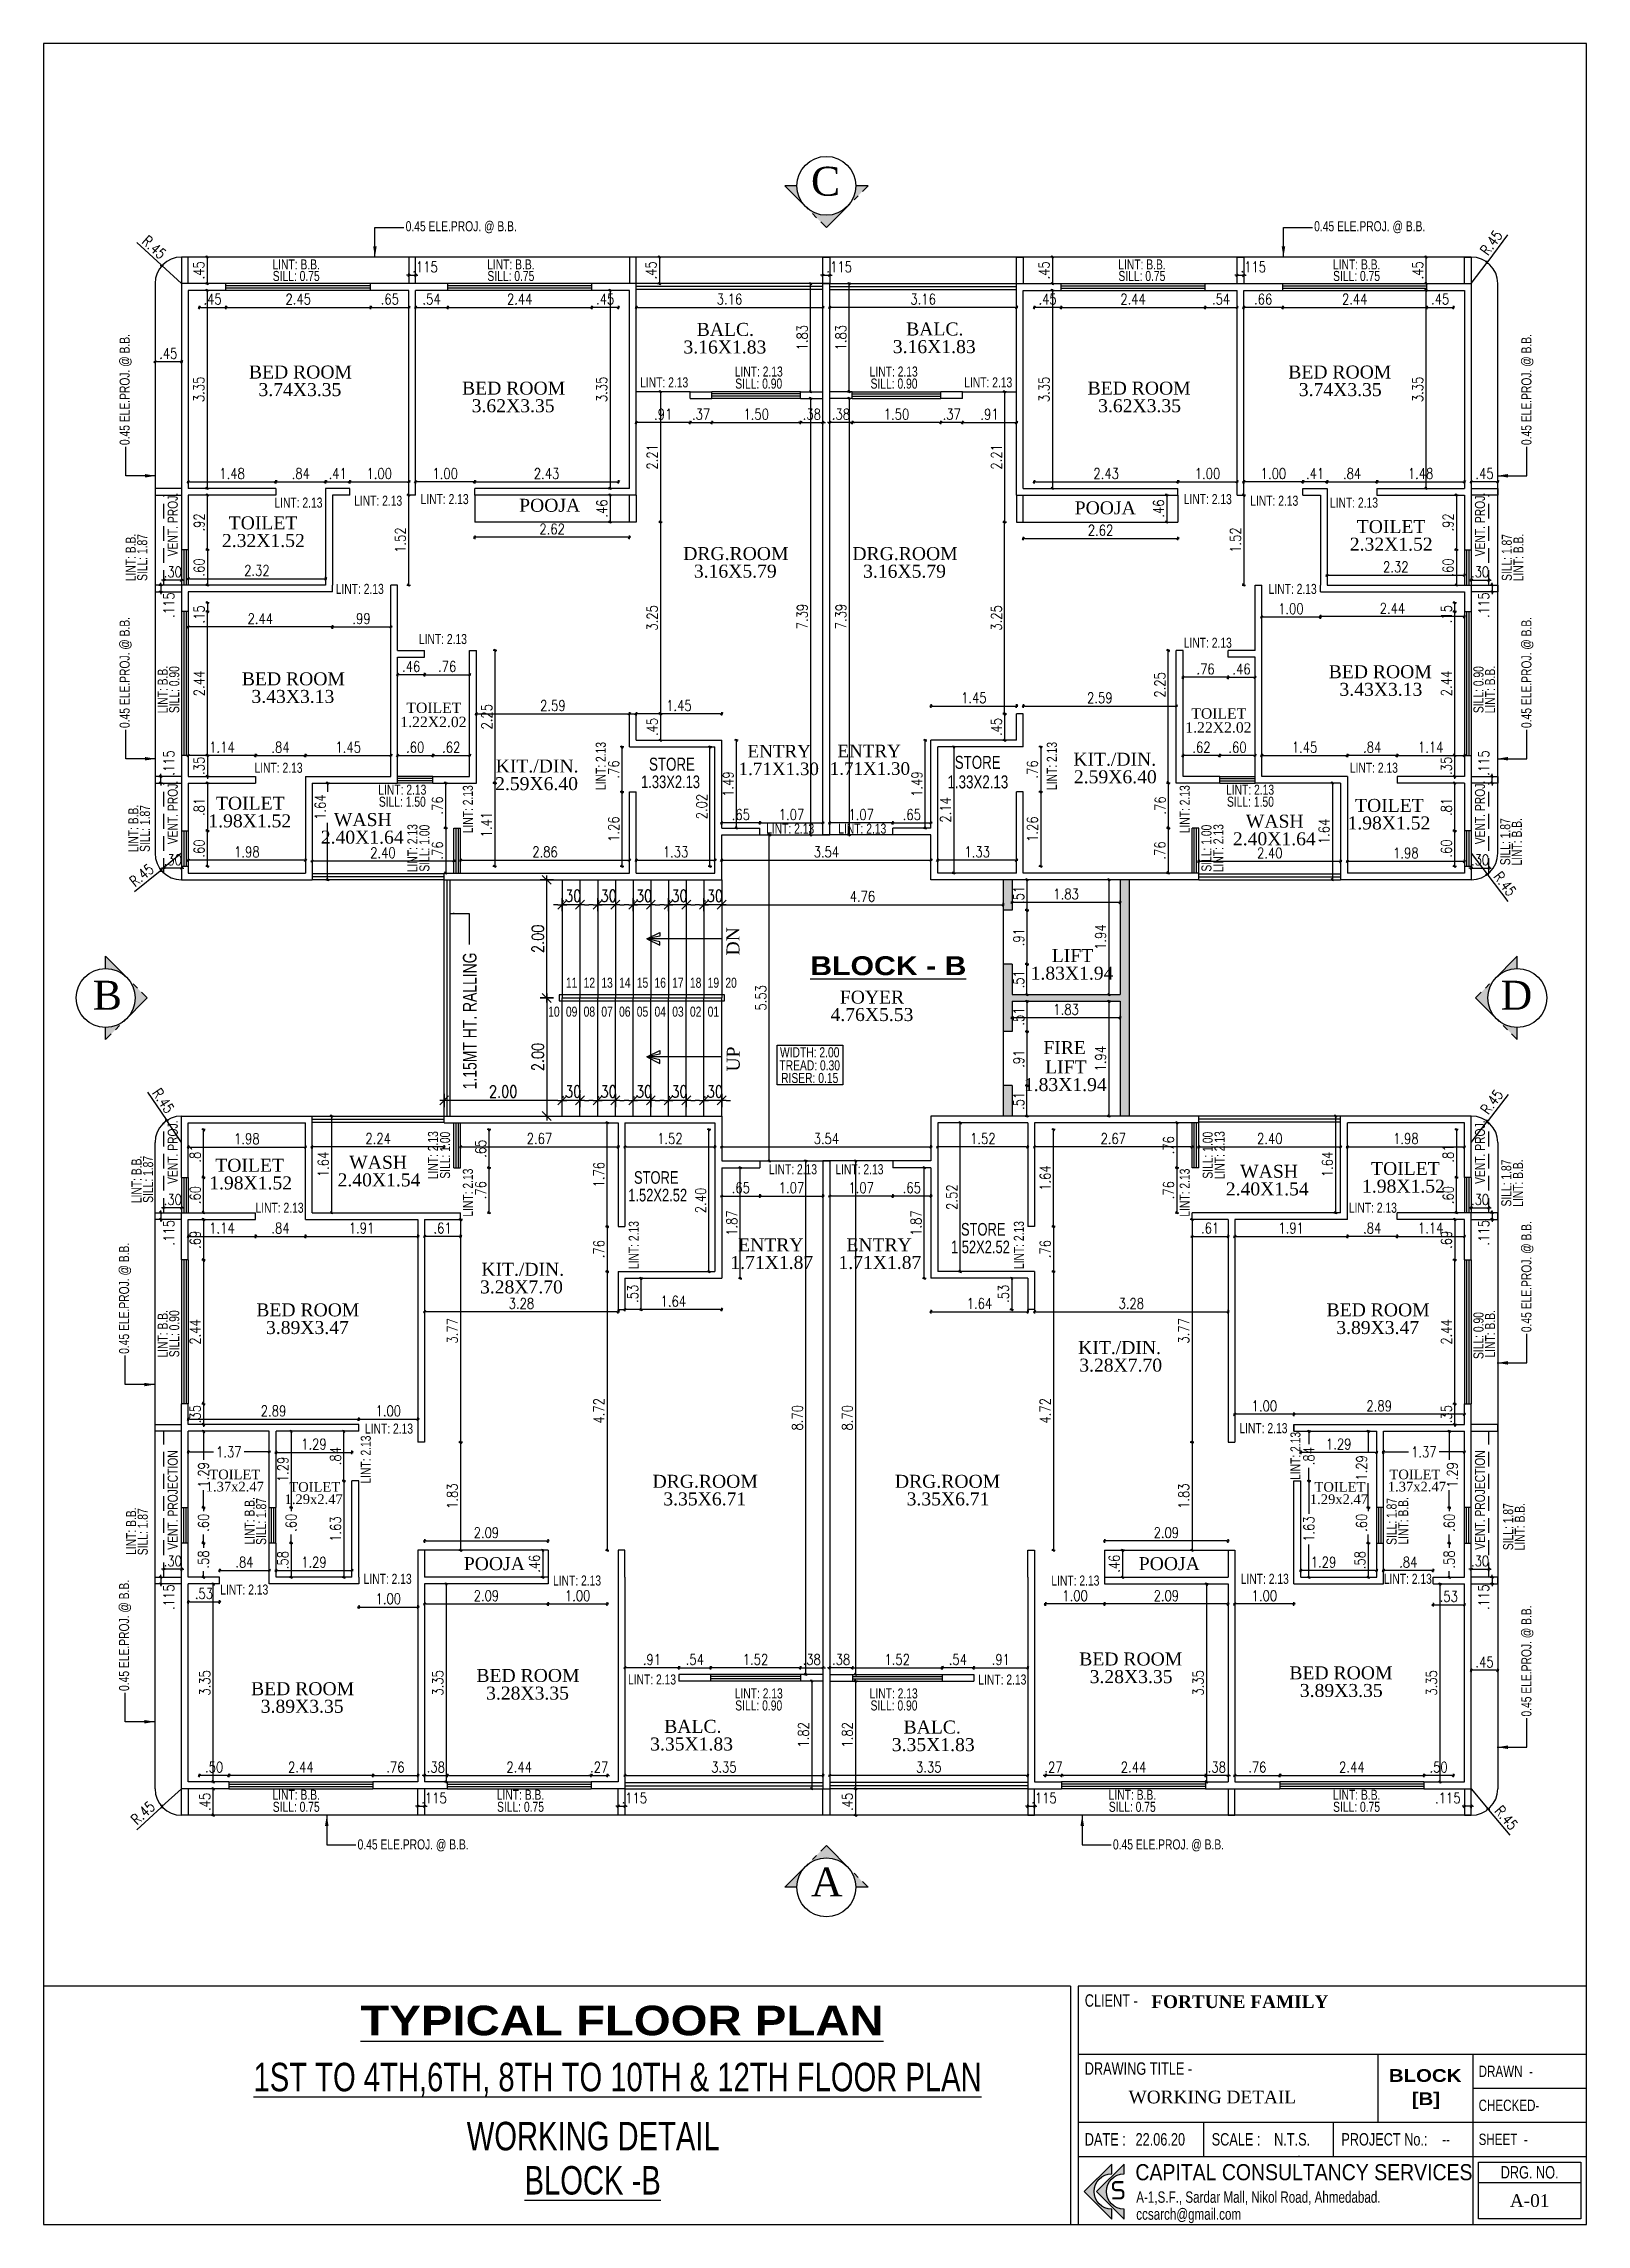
# Model space of a CAD drawing. Header units: inches. Extents: x 14235 to 14499, y 0 to 2549.
# Drawn here: x 14439.61 to 14465.73, y 2346.6 to 2383.54 of the extents above; entities that cross this region are included whole.
import ezdxf
from ezdxf.enums import TextEntityAlignment as Align

# ---------------------------------------------------------------- set-up
doc = ezdxf.new("R2010")
doc.units = ezdxf.units.IN
doc.header["$LTSCALE"] = 0.25
doc.header["$MEASUREMENT"] = 0
doc.header["$PDMODE"] = 35
for name, pattern in [('CENTER2', [1.125, 0.75, -0.125, 0.125, -0.125]), ('DASHEDX2', [1.5, 1, -0.5]), ('HIDDEN', [0.375, 0.25, -0.125])]:
    doc.linetypes.add(name, pattern=pattern)
for name, color, linetype in [('dimension', 7, 'Continuous'), ('edge back', 34, 'Continuous'), ('edges', 1, 'Continuous'), ('edges bak', 7, 'Continuous'), ('proj-internal', 1, 'DASHEDX2'), ('SECLINE', 7, 'HIDDEN'), ('Stair', 56, 'Continuous'), ('steel', 251, 'Continuous'), ('text', 7, 'Continuous'), ('text-large', 7, 'Continuous'), ('text-small', 7, 'Continuous'), ('vp', 7, 'Continuous'), ('wall', 7, 'Continuous'), ('wall hatch', 7, 'Continuous'), ('walls', 7, 'Continuous'), ('windows', 106, 'Continuous'), ('WORK TEX', 6, 'Continuous'), ('WORKING DIM', 7, 'Continuous')]:
    doc.layers.add(name, color=color, linetype=linetype)
doc.styles.add('ARIAL', font='TIMES_0.TTF')
doc.styles.add('ARL', font='swisscl_0.ttf')
doc.styles.add('B', font='ARIBLK_0.TTF')
doc.styles.add('BOLD TIME', font='TIMESBD_0.TTF')
doc.styles.add('romans', font='romans.shx', dxfattribs={"width": 0.8})
doc.styles.add('SansSerif', font='sanss__.ttf', dxfattribs={"width": 0.8})
doc.dimstyles.new('121', dxfattribs={"dimscale": 0.1, "dimtxt": 1.8, "dimasz": 0.2, "dimexe": 0.03125, "dimexo": 0.25, "dimgap": 0.5, "dimtad": 1, "dimzin": 4, "dimdsep": 46, "dimtxsty": 'romans', "dimblk1": 'MINITICK', "dimblk2": 'MINITICK', "dimsah": 1, "dimcen": 1, "dimse1": 1, "dimse2": 1, "dimclrd": 252, "dimclre": 256, "dimclrt": 7, "dimadec": 3, "dimazin": 0, "dimtfac": 0.8, "dimtix": 1, "dimtmove": 2, "dimatfit": 3, "dimfxl": 0, "dimtolj": 1, "dimtzin": 3, "dimarcsym": 0})
doc.dimstyles.new('DFSGSG', dxfattribs={"dimtxt": 0.17, "dimasz": 0.18, "dimexe": 0.18, "dimexo": 0.0625, "dimgap": 0.09, "dimtad": 1, "dimzin": 0, "dimdsep": 46, "dimtxsty": 'ARIAL', "dimcen": 0.09, "dimse1": 1, "dimse2": 1, "dimaunit": 1, "dimadec": 0, "dimazin": 0, "dimtfac": 1, "dimtix": 1, "dimtofl": 0, "dimtmove": 0, "dimatfit": 3, "dimfxl": 0, "dimtolj": 1, "dimtzin": 0, "dimarcsym": 0})
doc.dimstyles.new('minitick-100', dxfattribs={"dimscale": 0.1, "dimtxt": 2, "dimasz": 0.75, "dimexe": 0.03125, "dimexo": 0.25, "dimgap": 0.5, "dimtad": 1, "dimzin": 4, "dimdsep": 46, "dimtxsty": 'romans', "dimblk1": 'MINITICK', "dimblk2": 'MINITICK', "dimsah": 1, "dimcen": 1, "dimse1": 1, "dimse2": 1, "dimclrd": 252, "dimclre": 256, "dimclrt": 256, "dimadec": 3, "dimazin": 0, "dimtfac": 0.8, "dimtix": 1, "dimtmove": 2, "dimatfit": 3, "dimfxl": 0, "dimtolj": 1, "dimtzin": 3, "dimarcsym": 0})

msp = doc.modelspace()

# ---------------------------------------------------------------- texts
at = {"layer": 'SECLINE', "color": 7, "style": 'ARIAL'}
for s, rotation, p in [('C', 0.0009, (14452.599, 2380.965)), ('B', 359.9991, (14440.438, 2367.176)), ('D', 0.0009, (14464.277, 2367.176)), ('A', 359.9991, (14452.599, 2352.155))]:
    msp.add_text(s, height=0.49, rotation=rotation, dxfattribs=at).set_placement(p)
at = {"layer": 'text', "color": 1, "style": 'B'}
msp.add_text('%%UBLOCK - B', height=0.32, dxfattribs=at).set_placement((14452.586, 2367.761))
at = {"layer": 'text-large'}
for s, height, style, p in [('BALC.', 0.22, 'ARIAL', (14451.149, 2378.7)), ('BALC.', 0.22, 'ARIAL', (14454.695, 2378.707)), ('3.16X1.83', 0.22, 'ARIAL', (14451.141, 2378.402)), ('3.16X1.83', 0.22, 'ARIAL', (14454.686, 2378.408)), ('BED ROOM', 0.22, 'ARIAL', (14443.954, 2377.978)), ('BED ROOM', 0.22, 'ARIAL', (14461.553, 2377.978)), ('3.74X3.35', 0.22, 'ARIAL', (14443.945, 2377.68)), ('BED ROOM', 0.22, 'ARIAL', (14447.563, 2377.705)), ('BED ROOM', 0.22, 'ARIAL', (14458.155, 2377.705)), ('3.74X3.35', 0.22, 'ARIAL', (14461.561, 2377.68)), ('3.62X3.35', 0.22, 'ARIAL', (14447.555, 2377.407)), ('3.62X3.35', 0.22, 'ARIAL', (14458.163, 2377.407)), ('POOJA', 0.22, 'ARIAL', (14448.174, 2375.721)), ('POOJA', 0.22, 'ARIAL', (14457.581, 2375.678)), ('TOILET', 0.22, 'ARIAL', (14443.32, 2375.423)), ('TOILET', 0.22, 'ARIAL', (14462.422, 2375.36)), ('2.32X1.52', 0.22, 'ARIAL', (14443.326, 2375.124)), ('DRG.ROOM', 0.22, 'ARIAL', (14451.326, 2374.903)), ('DRG.ROOM', 0.22, 'ARIAL', (14454.191, 2374.902)), ('2.32X1.52', 0.22, 'ARIAL', (14462.424, 2375.062)), ('3.16X5.79', 0.22, 'ARIAL', (14451.317, 2374.605)), ('3.16X5.79', 0.22, 'ARIAL', (14454.183, 2374.604)), ('BED ROOM', 0.22, 'ARIAL', (14443.834, 2372.781)), ('BED ROOM', 0.22, 'ARIAL', (14462.238, 2372.901)), ('3.43X3.13', 0.22, 'ARIAL', (14443.826, 2372.483)), ('3.43X3.13', 0.22, 'ARIAL', (14462.249, 2372.603)), ('1.22X2.02', 0.176, 'ARIAL', (14446.206, 2372.051)), ('TOILET', 0.176, 'ARIAL', (14446.213, 2372.29)), ('1.22X2.02', 0.176, 'ARIAL', (14459.498, 2371.957)), ('TOILET', 0.176, 'ARIAL', (14459.504, 2372.195)), ('KIT./DIN.', 0.22, 'ARIAL', (14447.961, 2371.304)), ('STORE', 0.22, 'ARL', (14450.245, 2371.335)), ('1.71X1.30', 0.2133, 'ARIAL', (14452.053, 2371.256)), ('ENTRY', 0.2133, 'ARIAL', (14452.061, 2371.555)), ('1.71X1.30', 0.2133, 'ARIAL', (14453.596, 2371.261)), ('ENTRY', 0.2133, 'ARIAL', (14453.584, 2371.559)), ('STORE', 0.22, 'ARL', (14455.422, 2371.366)), ('KIT./DIN.', 0.22, 'ARIAL', (14457.742, 2371.419)), ('2.59X6.40', 0.22, 'ARIAL', (14447.952, 2371.005)), ('1.33X2.13', 0.2133, 'ARL', (14450.221, 2371.036)), ('1.33X2.13', 0.22, 'ARL', (14455.425, 2371.035)), ('2.59X6.40', 0.22, 'ARIAL', (14457.752, 2371.121)), ('TOILET', 0.22, 'ARIAL', (14443.104, 2370.674)), ('TOILET', 0.22, 'ARIAL', (14462.393, 2370.637)), ('1.98X1.52', 0.22, 'ARIAL', (14443.096, 2370.375)), ('2.40X1.64', 0.22, 'ARIAL', (14445, 2370.099)), ('WASH', 0.22, 'ARIAL', (14445.009, 2370.397)), ('WASH', 0.22, 'ARIAL', (14460.451, 2370.37)), ('1.98X1.52', 0.22, 'ARIAL', (14462.385, 2370.339)), ('2.40X1.64', 0.22, 'ARIAL', (14460.445, 2370.071)), ('LIFT', 0.22, 'ARIAL', (14457.027, 2368.093)), ('1.83X1.94', 0.22, 'ARIAL', (14457.019, 2367.795)), ('FOYER', 0.22, 'ARIAL', (14453.632, 2367.389)), ('4.76X5.53', 0.22, 'ARIAL', (14453.631, 2367.094)), ('FIRE', 0.22, 'ARIAL', (14456.893, 2366.534)), ('LIFT', 0.22, 'ARIAL', (14456.914, 2366.206)), ('1.83X1.94', 0.22, 'ARIAL', (14456.905, 2365.907)), ('WASH', 0.22, 'ARIAL', (14445.269, 2364.591)), ('1.98X1.52', 0.22, 'ARIAL', (14443.11, 2364.242)), ('TOILET', 0.22, 'ARIAL', (14443.093, 2364.541)), ('2.40X1.54', 0.22, 'ARIAL', (14445.284, 2364.293)), ('STORE', 0.2133, 'ARL', (14449.978, 2364.334)), ('WASH', 0.22, 'ARIAL', (14460.355, 2364.438)), ('1.98X1.52', 0.22, 'ARIAL', (14462.631, 2364.187)), ('TOILET', 0.22, 'ARIAL', (14462.664, 2364.486)), ('1.52X2.52', 0.2133, 'ARL', (14450.003, 2364.035)), ('2.40X1.54', 0.22, 'ARIAL', (14460.325, 2364.14)), ('STORE', 0.2133, 'ARL', (14455.515, 2363.456)), ('ENTRY', 0.22, 'ARIAL', (14451.919, 2363.193)), ('ENTRY', 0.22, 'ARIAL', (14453.751, 2363.193)), ('1.52X2.52', 0.2133, 'ARL', (14455.468, 2363.157)), ('KIT./DIN.', 0.22, 'ARIAL', (14447.718, 2362.778)), ('1.71X1.87', 0.22, 'ARIAL', (14451.935, 2362.894)), ('1.71X1.87', 0.22, 'ARIAL', (14453.766, 2362.894)), ('3.28X7.70', 0.22, 'ARIAL', (14447.696, 2362.48)), ('BED ROOM', 0.22, 'ARIAL', (14444.079, 2362.091)), ('BED ROOM', 0.22, 'ARIAL', (14462.202, 2362.091)), ('3.89X3.47', 0.22, 'ARIAL', (14444.072, 2361.792)), ('3.89X3.47', 0.22, 'ARIAL', (14462.195, 2361.792)), ('KIT./DIN.', 0.22, 'ARIAL', (14457.824, 2361.453)), ('3.28X7.70', 0.22, 'ARIAL', (14457.843, 2361.155)), ('1.37x2.47', 0.1631, 'ARIAL', (14442.842, 2359.097)), ('TOILET', 0.1631, 'ARIAL', (14442.842, 2359.304)), ('TOILET', 0.1631, 'ARIAL', (14444.196, 2359.092)), ('DRG.ROOM', 0.22, 'ARIAL', (14450.807, 2359.187)), ('DRG.ROOM', 0.22, 'ARIAL', (14454.911, 2359.187)), ('TOILET', 0.1631, 'ARIAL', (14461.556, 2359.092)), ('1.37x2.47', 0.1631, 'ARIAL', (14462.859, 2359.097)), ('TOILET', 0.1631, 'ARIAL', (14462.825, 2359.304)), ('1.29x2.47', 0.1631, 'ARIAL', (14444.178, 2358.884)), ('3.35X6.71', 0.22, 'ARIAL', (14450.8, 2358.889)), ('3.35X6.71', 0.22, 'ARIAL', (14454.92, 2358.889)), ('1.29x2.47', 0.1631, 'ARIAL', (14461.539, 2358.884)), ('POOJA', 0.22, 'ARIAL', (14447.237, 2357.792)), ('POOJA', 0.22, 'ARIAL', (14458.666, 2357.792)), ('BED ROOM', 0.22, 'ARIAL', (14458.013, 2356.177)), ('BED ROOM', 0.22, 'ARIAL', (14447.806, 2355.898)), ('3.28X3.35', 0.22, 'ARIAL', (14458.019, 2355.878)), ('BED ROOM', 0.22, 'ARIAL', (14461.572, 2355.942)), ('BED ROOM', 0.22, 'ARIAL', (14443.99, 2355.674)), ('3.89X3.35', 0.22, 'ARIAL', (14443.983, 2355.376)), ('3.28X3.35', 0.22, 'ARIAL', (14447.799, 2355.599)), ('3.89X3.35', 0.22, 'ARIAL', (14461.578, 2355.644)), ('BALC.', 0.22, 'ARIAL', (14450.598, 2355.036)), ('BALC.', 0.22, 'ARIAL', (14454.651, 2355.024)), ('3.35X1.83', 0.22, 'ARIAL', (14450.577, 2354.737)), ('3.35X1.83', 0.22, 'ARIAL', (14454.669, 2354.726)), ('%%UTYPICAL FLOOR PLAN', 0.5013, 'B', (14449.399, 2350.053))]:
    msp.add_text(s, height=height, dxfattribs=dict(at, style=style)).set_placement(p, align=Align.MIDDLE_CENTER)
at = {"layer": 'text-large', "style": 'ARIAL'}
for s, p in [('DN', (14451.388, 2368.094)), ('UP', (14451.392, 2366.128))]:
    msp.add_text(s, height=0.22, rotation=90, dxfattribs=at).set_placement(p)
at = {"layer": 'text-large', "style": 'ARL'}
msp.add_text('1.15MT HT. RALLING', height=0.22992, rotation=90, dxfattribs=at).set_placement((14446.82, 2365.827), align=Align.MIDDLE_LEFT)
for s, p in [('%%U1ST TO 4TH,6TH, 8TH TO 10TH & 12TH FLOOR PLAN', (14449.324, 2348.854)), ('WORKING DETAIL ', (14448.98, 2347.854)), ('%%UBLOCK -B', (14448.902, 2347.105))]:
    msp.add_text(s, height=0.48206, dxfattribs=at).set_placement(p, align=Align.CENTER)
at = {"layer": 'text-small'}
for s, height, style, p in [('CLIENT -', 0.21, 'ARL', (14457.235, 2350.287)), ('FORTUNE FAMILY ', 0.21609, 'BOLD TIME', (14458.36, 2350.264)), ('DRAWING TITLE -', 0.21, 'ARL', (14457.235, 2349.134)), ('BLOCK', 0.2161, 'B', (14462.384, 2349.013)), ('WORKING DETAIL ', 0.21609, 'ARIAL', (14457.976, 2348.649)), ('[B]', 0.2161, 'B', (14462.771, 2348.619))]:
    msp.add_text(s, height=height, dxfattribs=dict(at, style=style)).set_placement(p)
at = {"layer": 'text-small', "style": 'ARL'}
for s, height, p in [('DRAWN  -', 0.1921, (14463.904, 2349.192)), ('CHECKED-', 0.1921, (14463.904, 2348.616)), ('DATE :', 0.21, (14457.235, 2348.04)), ('22.06.20', 0.21, (14458.095, 2348.04)), ('SCALE :', 0.21, (14459.384, 2348.04)), ('N.T.S.', 0.21, (14460.441, 2348.04)), ('PROJECT No.:', 0.21, (14461.579, 2348.04)), ('SHEET  -', 0.1921, (14463.904, 2348.04)), ('--', 0.1921, (14463.287, 2348.04))]:
    msp.add_text(s, height=height, dxfattribs=at).set_placement(p, align=Align.MIDDLE_LEFT)
at = {"layer": 'text-small'}
for s, height, style, p in [('DRG. NO.', 0.21, 'ARL', (14464.768, 2347.482)), ('A-01', 0.2161, 'ARIAL', (14464.768, 2347.002))]:
    msp.add_text(s, height=height, dxfattribs=dict(at, style=style)).set_placement(p, align=Align.MIDDLE_CENTER)
at = {"layer": 'WORK TEX', "style": 'ARL'}
for s, p in [('0.45 ELE.PROJ. @ B.B.', (14446.676, 2380.448)), ('0.45 ELE.PROJ. @ B.B.', (14462.06, 2380.448)), ('LINT: B.B.', (14443.882, 2379.801)), ('LINT: B.B.', (14447.517, 2379.801)), ('LINT: B.B.', (14458.204, 2379.801)), ('LINT: B.B.', (14461.839, 2379.801)), ('SILL: 0.75', (14443.882, 2379.605)), ('SILL: 0.75', (14447.517, 2379.605)), ('SILL: 0.75', (14458.202, 2379.605)), ('SILL: 0.75', (14461.837, 2379.605)), ('LINT: 2.13', (14451.714, 2377.986)), ('LINT: 2.13', (14453.999, 2377.986)), ('LINT: 2.13', (14450.113, 2377.803)), ('SILL: 0.90', (14451.714, 2377.782)), ('SILL: 0.90', (14454.005, 2377.782)), ('LINT: 2.13', (14455.6, 2377.803)), ('LINT: 2.13', (14443.92, 2375.766)), ('LINT: 2.13', (14445.27, 2375.798)), ('LINT: 2.13', (14446.395, 2375.826)), ('LINT: 2.13', (14459.318, 2375.826)), ('LINT: 2.13', (14460.443, 2375.798)), ('LINT: 2.13', (14461.793, 2375.766)), ('LINT: 2.13', (14444.958, 2374.304)), ('LINT: 2.13', (14460.755, 2374.304)), ('LINT: 2.13', (14446.366, 2373.455)), ('LINT: 2.13', (14459.318, 2373.392)), ('LINT: 2.13', (14443.583, 2371.274)), ('LINT: 2.13', (14462.13, 2371.274)), ('LINT: 2.13', (14445.679, 2370.903)), ('LINT: 2.13', (14460.034, 2370.903)), ('SILL: 1.50', (14445.679, 2370.699)), ('SILL: 1.50', (14460.04, 2370.699)), ('LINT: 2.13', (14452.246, 2370.244)), ('LINT: 2.13', (14453.467, 2370.244)), ('11', (14448.546, 2367.633)), ('12', (14448.846, 2367.633)), ('13', (14449.146, 2367.633)), ('14', (14449.446, 2367.633)), ('15', (14449.746, 2367.633)), ('16', (14450.046, 2367.633)), ('17', (14450.346, 2367.633)), ('18', (14450.646, 2367.633)), ('19', (14450.946, 2367.633)), ('20', (14451.246, 2367.633)), ('10', (14448.246, 2367.143)), ('09', (14448.546, 2367.143)), ('08', (14448.846, 2367.143)), ('07', (14449.146, 2367.143)), ('06', (14449.446, 2367.143)), ('05', (14449.746, 2367.143)), ('04', (14450.046, 2367.143)), ('03', (14450.346, 2367.143)), ('02', (14450.646, 2367.143)), ('01', (14450.946, 2367.143)), ('WIDTH: 2.00', (14452.577, 2366.454)), ('TREAD: 0.30', (14452.577, 2366.233)), ('RISER: 0.15', (14452.577, 2366.019)), ('LINT: 2.13', (14452.294, 2364.473)), ('LINT: 2.13', (14453.419, 2364.473)), ('LINT: 2.13', (14443.6, 2363.821)), ('LINT: 2.13', (14462.113, 2363.821)), ('LINT: 2.13', (14445.453, 2360.08)), ('LINT: 2.13', (14460.26, 2360.087)), ('LINT: 2.13', (14443.002, 2357.353)), ('LINT: 2.13', (14445.43, 2357.535)), ('LINT: 2.13', (14448.637, 2357.506)), ('LINT: 2.13', (14457.076, 2357.506)), ('LINT: 2.13', (14460.283, 2357.535)), ('LINT: 2.13', (14462.705, 2357.535)), ('LINT: 2.13', (14449.907, 2355.83)), ('LINT: 2.13', (14455.839, 2355.829)), ('LINT: 2.13', (14451.714, 2355.594)), ('SILL: 0.90', (14451.714, 2355.39)), ('LINT: 2.13', (14453.999, 2355.594)), ('SILL: 0.90', (14454.005, 2355.39)), ('LINT: B.B.', (14443.882, 2353.877)), ('LINT: B.B.', (14447.68, 2353.877)), ('LINT: B.B.', (14458.041, 2353.877)), ('LINT: B.B.', (14461.839, 2353.877)), ('SILL: 0.75', (14443.882, 2353.673)), ('SILL: 0.75', (14447.68, 2353.673)), ('SILL: 0.75', (14458.039, 2353.673)), ('SILL: 0.75', (14461.837, 2353.673)), ('0.45 ELE.PROJ. @ B.B.', (14445.862, 2353.036)), ('0.45 ELE.PROJ. @ B.B.', (14458.653, 2353.036))]:
    msp.add_text(s, height=0.17, dxfattribs=at).set_placement(p, align=Align.MIDDLE_CENTER)
for s, p in [('0.45 ELE.PROJ. @ B.B.', (14440.977, 2377.681)), ('0.45 ELE.PROJ. @ B.B.', (14464.713, 2377.681)), ('LINT: B.B.', (14441.079, 2374.836)), ('SILL: 1.87', (14441.275, 2374.836)), ('SILL: 1.87', (14464.381, 2374.836)), ('LINT: B.B.', (14464.578, 2374.836)), ('0.45 ELE.PROJ. @ B.B.', (14440.977, 2372.888)), ('0.45 ELE.PROJ. @ B.B.', (14464.713, 2372.888)), ('LINT: B.B.', (14441.621, 2372.598)), ('SILL: 0.90', (14441.817, 2372.598)), ('SILL: 0.90', (14463.901, 2372.598)), ('LINT: B.B.', (14464.098, 2372.598)), ('LINT: 2.13', (14449.039, 2371.304)), ('LINT: 2.13', (14456.677, 2371.304)), ('LINT: 2.13', (14446.789, 2370.571)), ('LINT: 2.13', (14458.927, 2370.571)), ('LINT: B.B.', (14441.123, 2370.245)), ('SILL: 1.87', (14441.32, 2370.245)), ('LINT: 2.13', (14445.85, 2369.912)), ('SILL: 1.00', (14446.053, 2369.912)), ('SILL: 1.00', (14459.295, 2369.912)), ('LINT: 2.13', (14459.497, 2369.912)), ('SILL: 1.87', (14464.354, 2370.021)), ('LINT: B.B.', (14464.551, 2370.021)), ('LINT: 2.13', (14446.198, 2364.711)), ('SILL: 1.00', (14446.402, 2364.711)), ('SILL: 1.00', (14459.316, 2364.711)), ('LINT: 2.13', (14459.518, 2364.711)), ('LINT: B.B.', (14441.178, 2364.301)), ('SILL: 1.87', (14441.374, 2364.301)), ('LINT: 2.13', (14446.789, 2364.077)), ('LINT: 2.13', (14458.927, 2364.077)), ('SILL: 1.87', (14464.373, 2364.239)), ('LINT: B.B.', (14464.57, 2364.239)), ('LINT: 2.13', (14449.597, 2363.188)), ('LINT: 2.13', (14456.119, 2363.188)), ('0.45 ELE.PROJ. @ B.B.', (14464.713, 2362.654)), ('0.45 ELE.PROJ. @ B.B.', (14440.967, 2362.287)), ('LINT: B.B.', (14441.621, 2361.686)), ('SILL: 0.90', (14441.817, 2361.686)), ('LINT: B.B.', (14464.098, 2361.686)), ('SILL: 0.90', (14463.901, 2361.656)), ('LINT: 2.13', (14445.06, 2359.555)), ('LINT: 2.13', (14460.802, 2359.617)), ('LINT: B.B.', (14443.092, 2358.517)), ('SILL: 1.87', (14443.288, 2358.507)), ('SILL: 1.87', (14462.43, 2358.507)), ('LINT: B.B.', (14462.627, 2358.517)), ('SILL: 1.87', (14464.404, 2358.418)), ('LINT: B.B.', (14464.601, 2358.418)), ('LINT: B.B.', (14441.086, 2358.342)), ('SILL: 1.87', (14441.283, 2358.332)), ('0.45 ELE.PROJ. @ B.B.', (14440.967, 2356.576)), ('0.45 ELE.PROJ. @ B.B.', (14464.713, 2356.143))]:
    msp.add_text(s, height=0.17, rotation=90, dxfattribs=at).set_placement(p, align=Align.MIDDLE_CENTER)
at = {"layer": 'WORK TEX', "color": 3, "style": 'ARL'}
for s, p in [('VENT. PROJ.', (14441.791, 2375.394)), ('VENT. PROJ.', (14463.927, 2375.394)), ('VENT. PROJ.', (14441.791, 2370.516)), ('VENT. PROJ.', (14463.927, 2370.516)), ('VENT. PROJ.', (14441.791, 2364.762)), ('VENT. PROJ.', (14463.927, 2364.762)), ('VENT. PROJECTION ', (14441.791, 2358.894)), ('VENT. PROJECTION ', (14463.927, 2358.894))]:
    msp.add_text(s, height=0.17, rotation=90, dxfattribs=at).set_placement(p, align=Align.MIDDLE_CENTER)

# ---------------------------------------------------------------- blocks, each defined once
blk = doc.blocks.new('MINITICK')
at = {"color": 7}
for p, q in [((1, 1), (-1, -1)), ((-1, 0), (1, 0)), ((0, -1.5), (0, 1.5))]:
    blk.add_line(p, q, dxfattribs=at)
blk = doc.blocks.new('*D2023')
at = {"layer": 'Defpoints', "color": 0, "ltscale": 10, "transparency": 16777216}
for p in [(14450.787, 2365.713), (14450.787, 2365.639), (14451.087, 2365.713)]:
    blk.add_point(p, dxfattribs=at)
at = {"layer": 'dimension', "color": 252, "lineweight": -2, "ltscale": 10, "transparency": 16777216}
for p, q in [((14450.712, 2365.639), (14450.637, 2365.639)), ((14451.087, 2365.639), (14450.787, 2365.639)), ((14451.162, 2365.639), (14451.237, 2365.639))]:
    blk.add_line(p, q, dxfattribs=at)
at = {"layer": 'dimension', "color": 252, "lineweight": -2, "ltscale": 10, "transparency": 16777216, "xscale": 0.07500000000000001, "yscale": 0.07500000000000001, "zscale": 0.07500000000000001}
blk.add_blockref('MINITICK', (14450.787, 2365.639), dxfattribs=at)
at = {"layer": 'dimension', "color": 252, "lineweight": -2, "ltscale": 10, "transparency": 16777216, "xscale": 0.07500000000000001, "yscale": 0.07500000000000001, "zscale": 0.07500000000000001, "rotation": 180}
blk.add_blockref('MINITICK', (14451.087, 2365.639), dxfattribs=at)
at = {"layer": 'dimension', "ltscale": 10, "transparency": 16777216, "insert": (14450.937, 2365.789), "char_height": 0.2, "attachment_point": 5, "style": 'romans'}
blk.add_mtext('\\A1;.30', dxfattribs=at)
blk = doc.blocks.new('*D1714')
at = {"layer": 'Defpoints', "color": 0, "ltscale": 10, "transparency": 16777216}
for p in [(14450.187, 2365.713), (14450.187, 2365.639), (14450.487, 2365.713)]:
    blk.add_point(p, dxfattribs=at)
at = {"layer": 'dimension', "color": 252, "lineweight": -2, "ltscale": 10, "transparency": 16777216}
for p, q in [((14450.112, 2365.639), (14450.037, 2365.639)), ((14450.487, 2365.639), (14450.187, 2365.639)), ((14450.562, 2365.639), (14450.637, 2365.639))]:
    blk.add_line(p, q, dxfattribs=at)
at = {"layer": 'dimension', "color": 252, "lineweight": -2, "ltscale": 10, "transparency": 16777216, "xscale": 0.07500000000000001, "yscale": 0.07500000000000001, "zscale": 0.07500000000000001}
blk.add_blockref('MINITICK', (14450.187, 2365.639), dxfattribs=at)
at = {"layer": 'dimension', "color": 252, "lineweight": -2, "ltscale": 10, "transparency": 16777216, "xscale": 0.07500000000000001, "yscale": 0.07500000000000001, "zscale": 0.07500000000000001, "rotation": 180}
blk.add_blockref('MINITICK', (14450.487, 2365.639), dxfattribs=at)
at = {"layer": 'dimension', "ltscale": 10, "transparency": 16777216, "insert": (14450.337, 2365.789), "char_height": 0.2, "attachment_point": 5, "style": 'romans'}
blk.add_mtext('\\A1;.30', dxfattribs=at)
blk = doc.blocks.new('*D1715')
at = {"layer": 'Defpoints', "color": 0, "ltscale": 10, "transparency": 16777216}
for p in [(14449.587, 2365.713), (14449.587, 2365.639), (14449.887, 2365.713)]:
    blk.add_point(p, dxfattribs=at)
at = {"layer": 'dimension', "color": 252, "lineweight": -2, "ltscale": 10, "transparency": 16777216}
for p, q in [((14449.512, 2365.639), (14449.437, 2365.639)), ((14449.887, 2365.639), (14449.587, 2365.639)), ((14449.962, 2365.639), (14450.037, 2365.639))]:
    blk.add_line(p, q, dxfattribs=at)
at = {"layer": 'dimension', "color": 252, "lineweight": -2, "ltscale": 10, "transparency": 16777216, "xscale": 0.07500000000000001, "yscale": 0.07500000000000001, "zscale": 0.07500000000000001}
blk.add_blockref('MINITICK', (14449.587, 2365.639), dxfattribs=at)
at = {"layer": 'dimension', "color": 252, "lineweight": -2, "ltscale": 10, "transparency": 16777216, "xscale": 0.07500000000000001, "yscale": 0.07500000000000001, "zscale": 0.07500000000000001, "rotation": 180}
blk.add_blockref('MINITICK', (14449.887, 2365.639), dxfattribs=at)
at = {"layer": 'dimension', "ltscale": 10, "transparency": 16777216, "insert": (14449.737, 2365.789), "char_height": 0.2, "attachment_point": 5, "style": 'romans'}
blk.add_mtext('\\A1;.30', dxfattribs=at)
blk = doc.blocks.new('*D1716')
at = {"layer": 'Defpoints', "color": 0, "ltscale": 10, "transparency": 16777216}
for p in [(14448.987, 2365.713), (14448.987, 2365.639), (14449.287, 2365.713)]:
    blk.add_point(p, dxfattribs=at)
at = {"layer": 'dimension', "color": 252, "lineweight": -2, "ltscale": 10, "transparency": 16777216}
for p, q in [((14448.912, 2365.639), (14448.837, 2365.639)), ((14449.287, 2365.639), (14448.987, 2365.639)), ((14449.362, 2365.639), (14449.437, 2365.639))]:
    blk.add_line(p, q, dxfattribs=at)
at = {"layer": 'dimension', "color": 252, "lineweight": -2, "ltscale": 10, "transparency": 16777216, "xscale": 0.07500000000000001, "yscale": 0.07500000000000001, "zscale": 0.07500000000000001}
blk.add_blockref('MINITICK', (14448.987, 2365.639), dxfattribs=at)
at = {"layer": 'dimension', "color": 252, "lineweight": -2, "ltscale": 10, "transparency": 16777216, "xscale": 0.07500000000000001, "yscale": 0.07500000000000001, "zscale": 0.07500000000000001, "rotation": 180}
blk.add_blockref('MINITICK', (14449.287, 2365.639), dxfattribs=at)
at = {"layer": 'dimension', "ltscale": 10, "transparency": 16777216, "insert": (14449.137, 2365.789), "char_height": 0.2, "attachment_point": 5, "style": 'romans'}
blk.add_mtext('\\A1;.30', dxfattribs=at)
blk = doc.blocks.new('*D1717')
at = {"layer": 'Defpoints', "color": 0, "ltscale": 10, "transparency": 16777216}
for p in [(14448.387, 2365.713), (14448.387, 2365.639), (14448.687, 2365.713)]:
    blk.add_point(p, dxfattribs=at)
at = {"layer": 'dimension', "color": 252, "lineweight": -2, "ltscale": 10, "transparency": 16777216}
for p, q in [((14448.312, 2365.639), (14448.237, 2365.639)), ((14448.687, 2365.639), (14448.387, 2365.639)), ((14448.762, 2365.639), (14448.837, 2365.639))]:
    blk.add_line(p, q, dxfattribs=at)
at = {"layer": 'dimension', "color": 252, "lineweight": -2, "ltscale": 10, "transparency": 16777216, "xscale": 0.07500000000000001, "yscale": 0.07500000000000001, "zscale": 0.07500000000000001}
blk.add_blockref('MINITICK', (14448.387, 2365.639), dxfattribs=at)
at = {"layer": 'dimension', "color": 252, "lineweight": -2, "ltscale": 10, "transparency": 16777216, "xscale": 0.07500000000000001, "yscale": 0.07500000000000001, "zscale": 0.07500000000000001, "rotation": 180}
blk.add_blockref('MINITICK', (14448.687, 2365.639), dxfattribs=at)
at = {"layer": 'dimension', "ltscale": 10, "transparency": 16777216, "insert": (14448.537, 2365.789), "char_height": 0.2, "attachment_point": 5, "style": 'romans'}
blk.add_mtext('\\A1;.30', dxfattribs=at)
blk = doc.blocks.new('*D2024')
at = {"layer": 'Defpoints', "color": 0, "ltscale": 10, "transparency": 16777216}
for p in [(14446.387, 2365.639), (14446.387, 2365.639), (14448.387, 2365.639)]:
    blk.add_point(p, dxfattribs=at)
at = {"layer": 'dimension', "color": 252, "lineweight": -2, "ltscale": 10, "transparency": 16777216}
blk.add_line((14448.312, 2365.639), (14446.462, 2365.639), dxfattribs=at)
at = {"layer": 'dimension', "color": 252, "lineweight": -2, "ltscale": 10, "transparency": 16777216, "xscale": 0.07500000000000001, "yscale": 0.07500000000000001, "zscale": 0.07500000000000001, "rotation": 180}
blk.add_blockref('MINITICK', (14446.387, 2365.639), dxfattribs=at)
at = {"layer": 'dimension', "color": 252, "lineweight": -2, "ltscale": 10, "transparency": 16777216, "xscale": 0.07500000000000001, "yscale": 0.07500000000000001, "zscale": 0.07500000000000001}
blk.add_blockref('MINITICK', (14448.387, 2365.639), dxfattribs=at)
at = {"layer": 'dimension', "ltscale": 10, "transparency": 16777216, "insert": (14447.387, 2365.789), "char_height": 0.2, "attachment_point": 5, "style": 'romans'}
blk.add_mtext('\\A1;2.00', dxfattribs=at)
blk = doc.blocks.new('*D1718')
at = {"layer": 'Defpoints', "color": 0, "ltscale": 10, "transparency": 16777216}
for p in [(14450.787, 2368.955), (14450.787, 2368.88), (14451.087, 2368.88)]:
    blk.add_point(p, dxfattribs=at)
at = {"layer": 'dimension', "color": 252, "lineweight": -2, "ltscale": 10, "transparency": 16777216}
for p, q in [((14450.712, 2368.955), (14450.637, 2368.955)), ((14451.087, 2368.955), (14450.787, 2368.955)), ((14451.162, 2368.955), (14451.237, 2368.955))]:
    blk.add_line(p, q, dxfattribs=at)
at = {"layer": 'dimension', "color": 252, "lineweight": -2, "ltscale": 10, "transparency": 16777216, "xscale": 0.07500000000000001, "yscale": 0.07500000000000001, "zscale": 0.07500000000000001}
blk.add_blockref('MINITICK', (14450.787, 2368.955), dxfattribs=at)
at = {"layer": 'dimension', "color": 252, "lineweight": -2, "ltscale": 10, "transparency": 16777216, "xscale": 0.07500000000000001, "yscale": 0.07500000000000001, "zscale": 0.07500000000000001, "rotation": 180}
blk.add_blockref('MINITICK', (14451.087, 2368.955), dxfattribs=at)
at = {"layer": 'dimension', "ltscale": 10, "transparency": 16777216, "insert": (14450.937, 2369.105), "char_height": 0.2, "attachment_point": 5, "style": 'romans'}
blk.add_mtext('\\A1;.30', dxfattribs=at)
blk = doc.blocks.new('*D1719')
at = {"layer": 'Defpoints', "color": 0, "ltscale": 10, "transparency": 16777216}
for p in [(14450.187, 2368.955), (14450.187, 2368.88), (14450.487, 2368.88)]:
    blk.add_point(p, dxfattribs=at)
at = {"layer": 'dimension', "color": 252, "lineweight": -2, "ltscale": 10, "transparency": 16777216}
for p, q in [((14450.112, 2368.955), (14450.037, 2368.955)), ((14450.487, 2368.955), (14450.187, 2368.955)), ((14450.562, 2368.955), (14450.637, 2368.955))]:
    blk.add_line(p, q, dxfattribs=at)
at = {"layer": 'dimension', "color": 252, "lineweight": -2, "ltscale": 10, "transparency": 16777216, "xscale": 0.07500000000000001, "yscale": 0.07500000000000001, "zscale": 0.07500000000000001}
blk.add_blockref('MINITICK', (14450.187, 2368.955), dxfattribs=at)
at = {"layer": 'dimension', "color": 252, "lineweight": -2, "ltscale": 10, "transparency": 16777216, "xscale": 0.07500000000000001, "yscale": 0.07500000000000001, "zscale": 0.07500000000000001, "rotation": 180}
blk.add_blockref('MINITICK', (14450.487, 2368.955), dxfattribs=at)
at = {"layer": 'dimension', "ltscale": 10, "transparency": 16777216, "insert": (14450.337, 2369.105), "char_height": 0.2, "attachment_point": 5, "style": 'romans'}
blk.add_mtext('\\A1;.30', dxfattribs=at)
blk = doc.blocks.new('*D1720')
at = {"layer": 'Defpoints', "color": 0, "ltscale": 10, "transparency": 16777216}
for p in [(14449.587, 2368.955), (14449.587, 2368.88), (14449.887, 2368.88)]:
    blk.add_point(p, dxfattribs=at)
at = {"layer": 'dimension', "color": 252, "lineweight": -2, "ltscale": 10, "transparency": 16777216}
for p, q in [((14449.512, 2368.955), (14449.437, 2368.955)), ((14449.887, 2368.955), (14449.587, 2368.955)), ((14449.962, 2368.955), (14450.037, 2368.955))]:
    blk.add_line(p, q, dxfattribs=at)
at = {"layer": 'dimension', "color": 252, "lineweight": -2, "ltscale": 10, "transparency": 16777216, "xscale": 0.07500000000000001, "yscale": 0.07500000000000001, "zscale": 0.07500000000000001}
blk.add_blockref('MINITICK', (14449.587, 2368.955), dxfattribs=at)
at = {"layer": 'dimension', "color": 252, "lineweight": -2, "ltscale": 10, "transparency": 16777216, "xscale": 0.07500000000000001, "yscale": 0.07500000000000001, "zscale": 0.07500000000000001, "rotation": 180}
blk.add_blockref('MINITICK', (14449.887, 2368.955), dxfattribs=at)
at = {"layer": 'dimension', "ltscale": 10, "transparency": 16777216, "insert": (14449.737, 2369.105), "char_height": 0.2, "attachment_point": 5, "style": 'romans'}
blk.add_mtext('\\A1;.30', dxfattribs=at)
blk = doc.blocks.new('*D1721')
at = {"layer": 'Defpoints', "color": 0, "ltscale": 10, "transparency": 16777216}
for p in [(14448.987, 2368.955), (14448.987, 2368.88), (14449.287, 2368.88)]:
    blk.add_point(p, dxfattribs=at)
at = {"layer": 'dimension', "color": 252, "lineweight": -2, "ltscale": 10, "transparency": 16777216}
for p, q in [((14448.912, 2368.955), (14448.837, 2368.955)), ((14449.287, 2368.955), (14448.987, 2368.955)), ((14449.362, 2368.955), (14449.437, 2368.955))]:
    blk.add_line(p, q, dxfattribs=at)
at = {"layer": 'dimension', "color": 252, "lineweight": -2, "ltscale": 10, "transparency": 16777216, "xscale": 0.07500000000000001, "yscale": 0.07500000000000001, "zscale": 0.07500000000000001}
blk.add_blockref('MINITICK', (14448.987, 2368.955), dxfattribs=at)
at = {"layer": 'dimension', "color": 252, "lineweight": -2, "ltscale": 10, "transparency": 16777216, "xscale": 0.07500000000000001, "yscale": 0.07500000000000001, "zscale": 0.07500000000000001, "rotation": 180}
blk.add_blockref('MINITICK', (14449.287, 2368.955), dxfattribs=at)
at = {"layer": 'dimension', "ltscale": 10, "transparency": 16777216, "insert": (14449.137, 2369.105), "char_height": 0.2, "attachment_point": 5, "style": 'romans'}
blk.add_mtext('\\A1;.30', dxfattribs=at)
blk = doc.blocks.new('*D1722')
at = {"layer": 'Defpoints', "color": 0, "ltscale": 10, "transparency": 16777216}
for p in [(14448.387, 2368.955), (14448.387, 2368.88), (14448.687, 2368.88)]:
    blk.add_point(p, dxfattribs=at)
at = {"layer": 'dimension', "color": 252, "lineweight": -2, "ltscale": 10, "transparency": 16777216}
for p, q in [((14448.312, 2368.955), (14448.237, 2368.955)), ((14448.687, 2368.955), (14448.387, 2368.955)), ((14448.762, 2368.955), (14448.837, 2368.955))]:
    blk.add_line(p, q, dxfattribs=at)
at = {"layer": 'dimension', "color": 252, "lineweight": -2, "ltscale": 10, "transparency": 16777216, "xscale": 0.07500000000000001, "yscale": 0.07500000000000001, "zscale": 0.07500000000000001}
blk.add_blockref('MINITICK', (14448.387, 2368.955), dxfattribs=at)
at = {"layer": 'dimension', "color": 252, "lineweight": -2, "ltscale": 10, "transparency": 16777216, "xscale": 0.07500000000000001, "yscale": 0.07500000000000001, "zscale": 0.07500000000000001, "rotation": 180}
blk.add_blockref('MINITICK', (14448.687, 2368.955), dxfattribs=at)
at = {"layer": 'dimension', "ltscale": 10, "transparency": 16777216, "insert": (14448.537, 2369.105), "char_height": 0.2, "attachment_point": 5, "style": 'romans'}
blk.add_mtext('\\A1;.30', dxfattribs=at)
blk = doc.blocks.new('*D2025')
at = {"layer": 'Defpoints', "color": 0, "ltscale": 10, "transparency": 16777216}
for p in [(14448.387, 2367.375), (14448.124, 2365.375), (14448.387, 2365.375)]:
    blk.add_point(p, dxfattribs=at)
at = {"layer": 'dimension', "color": 252, "lineweight": -2, "ltscale": 10, "transparency": 16777216}
blk.add_line((14448.124, 2367.3), (14448.124, 2365.45), dxfattribs=at)
at = {"layer": 'dimension', "color": 252, "lineweight": -2, "ltscale": 10, "transparency": 16777216, "xscale": 0.07500000000000001, "yscale": 0.07500000000000001, "zscale": 0.07500000000000001}
for p, rotation in [((14448.124, 2367.375), 90), ((14448.124, 2365.375), 270)]:
    blk.add_blockref('MINITICK', p, dxfattribs=dict(at, rotation=rotation))
at = {"layer": 'dimension', "ltscale": 10, "transparency": 16777216, "insert": (14447.974, 2366.375), "char_height": 0.2, "attachment_point": 5, "rotation": 90, "style": 'romans'}
blk.add_mtext('\\A1;2.00', dxfattribs=at)
blk = doc.blocks.new('*D2026')
at = {"layer": 'Defpoints', "color": 0, "ltscale": 10, "transparency": 16777216}
for p in [(14448.124, 2369.376), (14448.387, 2369.376), (14448.387, 2367.375)]:
    blk.add_point(p, dxfattribs=at)
at = {"layer": 'dimension', "color": 252, "lineweight": -2, "ltscale": 10, "transparency": 16777216}
blk.add_line((14448.124, 2367.45), (14448.124, 2369.301), dxfattribs=at)
at = {"layer": 'dimension', "color": 252, "lineweight": -2, "ltscale": 10, "transparency": 16777216, "xscale": 0.07500000000000001, "yscale": 0.07500000000000001, "zscale": 0.07500000000000001}
for p, rotation in [((14448.124, 2369.376), 90), ((14448.124, 2367.375), 270)]:
    blk.add_blockref('MINITICK', p, dxfattribs=dict(at, rotation=rotation))
at = {"layer": 'dimension', "ltscale": 10, "transparency": 16777216, "insert": (14447.974, 2368.376), "char_height": 0.2, "attachment_point": 5, "rotation": 90, "style": 'romans'}
blk.add_mtext('\\A1;2.00', dxfattribs=at)
blk = doc.blocks.new('TITLE')
at = {"layer": 'text-large'}
for points in [[(-2.488, 0.359), (-2.488, 0.416), (-2.678, 0.226), (-2.488, 0.036), (-2.488, 0.093), (-2.488, 0.105, -1), (-2.488, 0.348)], [(-2.593, 0.226), (-2.403, 0.036), (-2.403, 0.093), (-2.403, 0.105, -1), (-2.403, 0.348), (-2.403, 0.359), (-2.403, 0.416)]]:
    blk.add_hatch(color=256, dxfattribs=at).paths.add_polyline_path(points)
for points in [[(-2.488, 0.416), (-2.678, 0.226), (-2.488, 0.036), (-2.488, 0.093), (-2.488, 0.105, -1), (-2.488, 0.348), (-2.488, 0.359)], [(-2.403, 0.416), (-2.593, 0.226), (-2.403, 0.036), (-2.403, 0.093), (-2.403, 0.105, -1), (-2.403, 0.348), (-2.403, 0.359)]]:
    blk.add_lwpolyline(points, format="xyb", close=True, dxfattribs=at)
at = {"layer": 'text-small', "color": 174, "true_color": 0x00008f, "const_width": 0.015}
blk.add_lwpolyline([(-2.408, 0.291), (-2.459, 0.291, 0.414214), (-2.479, 0.271), (-2.479, 0.256, 0.414214), (-2.459, 0.236), (-2.428, 0.236, -0.414214), (-2.408, 0.216), (-2.408, 0.2, -0.414214), (-2.428, 0.18), (-2.483, 0.18)], format="xyb", dxfattribs=at)
at = {"layer": 'text-large', "style": 'SansSerif', "width": 0.861038}
blk.add_text(' CAPITAL CONSULTANCY SERVICES', height=0.11133, dxfattribs=at).set_placement((-2.362, 0.304))
at = {"layer": 'text-small', "color": 174, "true_color": 0x00008f, "style": 'ARL'}
for s, p in [('A-1,S.F., Sardar Mall, Nikol Road, Ahmedabad.', (-2.319, 0.149)), ('ccsarch@gmail.com', (-2.319, 0.032))]:
    blk.add_text(s, height=0.07812, dxfattribs=at).set_placement(p)
blk = doc.blocks.new('*D2027')
at = {"layer": 'Defpoints', "color": 0, "transparency": 16777216}
for p in [(14442.241, 2379.361), (14442.693, 2379.361), (14442.693, 2379.072)]:
    blk.add_point(p, dxfattribs=at)
at = {"layer": 'WORKING DIM', "color": 252, "lineweight": -2, "transparency": 16777216}
blk.add_line((14442.261, 2379.072), (14442.673, 2379.072), dxfattribs=at)
at = {"layer": 'WORKING DIM', "color": 252, "lineweight": -2, "transparency": 16777216, "xscale": 0.02, "yscale": 0.02, "zscale": 0.02, "rotation": 180}
blk.add_blockref('MINITICK', (14442.241, 2379.072), dxfattribs=at)
at = {"layer": 'WORKING DIM', "color": 252, "lineweight": -2, "transparency": 16777216, "xscale": 0.02, "yscale": 0.02, "zscale": 0.02}
blk.add_blockref('MINITICK', (14442.693, 2379.072), dxfattribs=at)
at = {"layer": 'WORKING DIM', "color": 7, "transparency": 16777216, "insert": (14442.467, 2379.212), "char_height": 0.18, "attachment_point": 5, "style": 'romans'}
blk.add_mtext('\\A1;.45', dxfattribs=at)
blk = doc.blocks.new('*D2028')
at = {"layer": 'Defpoints', "color": 0, "transparency": 16777216}
for p in [(14442.693, 2379.361), (14445.142, 2379.361), (14445.142, 2379.072)]:
    blk.add_point(p, dxfattribs=at)
at = {"layer": 'WORKING DIM', "color": 252, "lineweight": -2, "transparency": 16777216}
blk.add_line((14442.713, 2379.072), (14445.122, 2379.072), dxfattribs=at)
at = {"layer": 'WORKING DIM', "color": 252, "lineweight": -2, "transparency": 16777216, "xscale": 0.02, "yscale": 0.02, "zscale": 0.02, "rotation": 180}
blk.add_blockref('MINITICK', (14442.693, 2379.072), dxfattribs=at)
at = {"layer": 'WORKING DIM', "color": 252, "lineweight": -2, "transparency": 16777216, "xscale": 0.02, "yscale": 0.02, "zscale": 0.02}
blk.add_blockref('MINITICK', (14445.142, 2379.072), dxfattribs=at)
at = {"layer": 'WORKING DIM', "color": 7, "transparency": 16777216, "insert": (14443.917, 2379.212), "char_height": 0.18, "attachment_point": 5, "style": 'romans'}
blk.add_mtext('\\A1;2.45', dxfattribs=at)
blk = doc.blocks.new('*D2029')
at = {"layer": 'Defpoints', "color": 0, "transparency": 16777216}
for p in [(14445.142, 2379.361), (14445.79, 2379.361), (14445.79, 2379.072)]:
    blk.add_point(p, dxfattribs=at)
at = {"layer": 'WORKING DIM', "color": 252, "lineweight": -2, "transparency": 16777216}
blk.add_line((14445.162, 2379.072), (14445.77, 2379.072), dxfattribs=at)
at = {"layer": 'WORKING DIM', "color": 252, "lineweight": -2, "transparency": 16777216, "xscale": 0.02, "yscale": 0.02, "zscale": 0.02, "rotation": 180}
blk.add_blockref('MINITICK', (14445.142, 2379.072), dxfattribs=at)
at = {"layer": 'WORKING DIM', "color": 252, "lineweight": -2, "transparency": 16777216, "xscale": 0.02, "yscale": 0.02, "zscale": 0.02}
blk.add_blockref('MINITICK', (14445.79, 2379.072), dxfattribs=at)
at = {"layer": 'WORKING DIM', "color": 7, "transparency": 16777216, "insert": (14445.466, 2379.212), "char_height": 0.18, "attachment_point": 5, "style": 'romans'}
blk.add_mtext('\\A1;.65', dxfattribs=at)
blk = doc.blocks.new('*D2030')
at = {"layer": 'Defpoints', "color": 0, "transparency": 16777216}
for p in [(14442.241, 2379.361), (14442.374, 2376.007), (14442.374, 2376.007)]:
    blk.add_point(p, dxfattribs=at)
at = {"layer": 'WORKING DIM', "color": 252, "lineweight": -2, "transparency": 16777216}
blk.add_line((14442.374, 2379.341), (14442.374, 2376.027), dxfattribs=at)
at = {"layer": 'WORKING DIM', "color": 252, "lineweight": -2, "transparency": 16777216, "xscale": 0.02, "yscale": 0.02, "zscale": 0.02}
for p, rotation in [((14442.374, 2379.361), 90), ((14442.374, 2376.007), 270)]:
    blk.add_blockref('MINITICK', p, dxfattribs=dict(at, rotation=rotation))
at = {"layer": 'WORKING DIM', "color": 7, "transparency": 16777216, "insert": (14442.234, 2377.684), "char_height": 0.18, "attachment_point": 5, "rotation": 90, "style": 'romans'}
blk.add_mtext('\\A1;3.35', dxfattribs=at)
blk = doc.blocks.new('*D2031')
at = {"layer": 'Defpoints', "color": 0, "transparency": 16777216}
for p in [(14443.537, 2376.118), (14442.055, 2376.007), (14443.537, 2376.007)]:
    blk.add_point(p, dxfattribs=at)
at = {"layer": 'WORKING DIM', "color": 252, "lineweight": -2, "transparency": 16777216}
blk.add_line((14442.075, 2376.118), (14443.517, 2376.118), dxfattribs=at)
at = {"layer": 'WORKING DIM', "color": 252, "lineweight": -2, "transparency": 16777216, "xscale": 0.02, "yscale": 0.02, "zscale": 0.02, "rotation": 180}
blk.add_blockref('MINITICK', (14442.055, 2376.118), dxfattribs=at)
at = {"layer": 'WORKING DIM', "color": 252, "lineweight": -2, "transparency": 16777216, "xscale": 0.02, "yscale": 0.02, "zscale": 0.02}
blk.add_blockref('MINITICK', (14443.537, 2376.118), dxfattribs=at)
at = {"layer": 'WORKING DIM', "color": 7, "transparency": 16777216, "insert": (14442.796, 2376.258), "char_height": 0.18, "attachment_point": 5, "style": 'romans'}
blk.add_mtext('\\A1;1.48', dxfattribs=at)
blk = doc.blocks.new('*D2032')
at = {"layer": 'Defpoints', "color": 0, "transparency": 16777216}
for p in [(14444.38, 2376.118), (14443.537, 2375.893), (14444.38, 2375.893)]:
    blk.add_point(p, dxfattribs=at)
at = {"layer": 'WORKING DIM', "color": 252, "lineweight": -2, "transparency": 16777216}
blk.add_line((14443.557, 2376.118), (14444.36, 2376.118), dxfattribs=at)
at = {"layer": 'WORKING DIM', "color": 252, "lineweight": -2, "transparency": 16777216, "xscale": 0.02, "yscale": 0.02, "zscale": 0.02, "rotation": 180}
blk.add_blockref('MINITICK', (14443.537, 2376.118), dxfattribs=at)
at = {"layer": 'WORKING DIM', "color": 252, "lineweight": -2, "transparency": 16777216, "xscale": 0.02, "yscale": 0.02, "zscale": 0.02}
blk.add_blockref('MINITICK', (14444.38, 2376.118), dxfattribs=at)
at = {"layer": 'WORKING DIM', "color": 7, "transparency": 16777216, "insert": (14443.959, 2376.258), "char_height": 0.18, "attachment_point": 5, "style": 'romans'}
blk.add_mtext('\\A1;.84', dxfattribs=at)
blk = doc.blocks.new('*D2033')
at = {"layer": 'Defpoints', "color": 0, "transparency": 16777216}
for p in [(14444.789, 2376.118), (14444.38, 2376.007), (14444.789, 2376.007)]:
    blk.add_point(p, dxfattribs=at)
at = {"layer": 'WORKING DIM', "color": 252, "lineweight": -2, "transparency": 16777216}
blk.add_line((14444.4, 2376.118), (14444.769, 2376.118), dxfattribs=at)
at = {"layer": 'WORKING DIM', "color": 252, "lineweight": -2, "transparency": 16777216, "xscale": 0.02, "yscale": 0.02, "zscale": 0.02, "rotation": 180}
blk.add_blockref('MINITICK', (14444.38, 2376.118), dxfattribs=at)
at = {"layer": 'WORKING DIM', "color": 252, "lineweight": -2, "transparency": 16777216, "xscale": 0.02, "yscale": 0.02, "zscale": 0.02}
blk.add_blockref('MINITICK', (14444.789, 2376.118), dxfattribs=at)
at = {"layer": 'WORKING DIM', "color": 7, "transparency": 16777216, "insert": (14444.584, 2376.258), "char_height": 0.18, "attachment_point": 5, "style": 'romans'}
blk.add_mtext('\\A1;.41', dxfattribs=at)
blk = doc.blocks.new('*D2034')
at = {"layer": 'Defpoints', "color": 0, "transparency": 16777216}
for p in [(14445.79, 2376.118), (14444.789, 2375.95), (14445.79, 2375.95)]:
    blk.add_point(p, dxfattribs=at)
at = {"layer": 'WORKING DIM', "color": 252, "lineweight": -2, "transparency": 16777216}
blk.add_line((14444.809, 2376.118), (14445.77, 2376.118), dxfattribs=at)
at = {"layer": 'WORKING DIM', "color": 252, "lineweight": -2, "transparency": 16777216, "xscale": 0.02, "yscale": 0.02, "zscale": 0.02, "rotation": 180}
blk.add_blockref('MINITICK', (14444.789, 2376.118), dxfattribs=at)
at = {"layer": 'WORKING DIM', "color": 252, "lineweight": -2, "transparency": 16777216, "xscale": 0.02, "yscale": 0.02, "zscale": 0.02}
blk.add_blockref('MINITICK', (14445.79, 2376.118), dxfattribs=at)
at = {"layer": 'WORKING DIM', "color": 7, "transparency": 16777216, "insert": (14445.289, 2376.258), "char_height": 0.18, "attachment_point": 5, "style": 'romans'}
blk.add_mtext('\\A1;1.00', dxfattribs=at)
blk = doc.blocks.new('*D2035')
at = {"layer": 'Defpoints', "color": 0, "transparency": 16777216}
for p in [(14442.055, 2375.893), (14442.379, 2375.893), (14442.055, 2374.968)]:
    blk.add_point(p, dxfattribs=at)
at = {"layer": 'WORKING DIM', "color": 252, "lineweight": -2, "transparency": 16777216}
blk.add_line((14442.379, 2374.988), (14442.379, 2375.873), dxfattribs=at)
at = {"layer": 'WORKING DIM', "color": 252, "lineweight": -2, "transparency": 16777216, "xscale": 0.02, "yscale": 0.02, "zscale": 0.02}
for p, rotation in [((14442.379, 2375.893), 90), ((14442.379, 2374.968), 270)]:
    blk.add_blockref('MINITICK', p, dxfattribs=dict(at, rotation=rotation))
at = {"layer": 'WORKING DIM', "color": 7, "transparency": 16777216, "insert": (14442.239, 2375.431), "char_height": 0.18, "attachment_point": 5, "rotation": 90, "style": 'romans'}
blk.add_mtext('\\A1;.92', dxfattribs=at)
blk = doc.blocks.new('*D2036')
at = {"layer": 'Defpoints', "color": 0, "transparency": 16777216}
for p in [(14442.055, 2374.968), (14442.055, 2374.369), (14442.379, 2374.369)]:
    blk.add_point(p, dxfattribs=at)
at = {"layer": 'WORKING DIM', "color": 252, "lineweight": -2, "transparency": 16777216}
blk.add_line((14442.379, 2374.948), (14442.379, 2374.389), dxfattribs=at)
at = {"layer": 'WORKING DIM', "color": 252, "lineweight": -2, "transparency": 16777216, "xscale": 0.02, "yscale": 0.02, "zscale": 0.02}
for p, rotation in [((14442.379, 2374.968), 90), ((14442.379, 2374.369), 270)]:
    blk.add_blockref('MINITICK', p, dxfattribs=dict(at, rotation=rotation))
at = {"layer": 'WORKING DIM', "color": 7, "transparency": 16777216, "insert": (14442.239, 2374.668), "char_height": 0.18, "attachment_point": 5, "rotation": 90, "style": 'romans'}
blk.add_mtext('\\A1;.60', dxfattribs=at)
blk = doc.blocks.new('*D2037')
at = {"layer": 'Defpoints', "color": 0, "transparency": 16777216}
for p in [(14442.055, 2374.521), (14444.38, 2374.521), (14444.38, 2374.477)]:
    blk.add_point(p, dxfattribs=at)
at = {"layer": 'WORKING DIM', "color": 252, "lineweight": -2, "transparency": 16777216}
blk.add_line((14442.075, 2374.477), (14444.36, 2374.477), dxfattribs=at)
at = {"layer": 'WORKING DIM', "color": 252, "lineweight": -2, "transparency": 16777216, "xscale": 0.02, "yscale": 0.02, "zscale": 0.02, "rotation": 180}
blk.add_blockref('MINITICK', (14442.055, 2374.477), dxfattribs=at)
at = {"layer": 'WORKING DIM', "color": 252, "lineweight": -2, "transparency": 16777216, "xscale": 0.02, "yscale": 0.02, "zscale": 0.02}
blk.add_blockref('MINITICK', (14444.38, 2374.477), dxfattribs=at)
at = {"layer": 'WORKING DIM', "color": 7, "transparency": 16777216, "insert": (14443.217, 2374.617), "char_height": 0.18, "attachment_point": 5, "style": 'romans'}
blk.add_mtext('\\A1;2.32', dxfattribs=at)
blk = doc.blocks.new('*D2038')
at = {"layer": 'Defpoints', "color": 0, "transparency": 16777216}
for p in [(14445.904, 2379.361), (14446.447, 2379.361), (14446.447, 2379.072)]:
    blk.add_point(p, dxfattribs=at)
at = {"layer": 'WORKING DIM', "color": 252, "lineweight": -2, "transparency": 16777216}
blk.add_line((14445.924, 2379.072), (14446.427, 2379.072), dxfattribs=at)
at = {"layer": 'WORKING DIM', "color": 252, "lineweight": -2, "transparency": 16777216, "xscale": 0.02, "yscale": 0.02, "zscale": 0.02, "rotation": 180}
blk.add_blockref('MINITICK', (14445.904, 2379.072), dxfattribs=at)
at = {"layer": 'WORKING DIM', "color": 252, "lineweight": -2, "transparency": 16777216, "xscale": 0.02, "yscale": 0.02, "zscale": 0.02}
blk.add_blockref('MINITICK', (14446.447, 2379.072), dxfattribs=at)
at = {"layer": 'WORKING DIM', "color": 7, "transparency": 16777216, "insert": (14446.175, 2379.212), "char_height": 0.18, "attachment_point": 5, "style": 'romans'}
blk.add_mtext('\\A1;.54', dxfattribs=at)
blk = doc.blocks.new('*D2039')
at = {"layer": 'Defpoints', "color": 0, "transparency": 16777216}
for p in [(14446.447, 2379.399), (14448.886, 2379.399), (14448.886, 2379.072)]:
    blk.add_point(p, dxfattribs=at)
at = {"layer": 'WORKING DIM', "color": 252, "lineweight": -2, "transparency": 16777216}
blk.add_line((14446.467, 2379.072), (14448.866, 2379.072), dxfattribs=at)
at = {"layer": 'WORKING DIM', "color": 252, "lineweight": -2, "transparency": 16777216, "xscale": 0.02, "yscale": 0.02, "zscale": 0.02, "rotation": 180}
blk.add_blockref('MINITICK', (14446.447, 2379.072), dxfattribs=at)
at = {"layer": 'WORKING DIM', "color": 252, "lineweight": -2, "transparency": 16777216, "xscale": 0.02, "yscale": 0.02, "zscale": 0.02}
blk.add_blockref('MINITICK', (14448.886, 2379.072), dxfattribs=at)
at = {"layer": 'WORKING DIM', "color": 7, "transparency": 16777216, "insert": (14447.666, 2379.212), "char_height": 0.18, "attachment_point": 5, "style": 'romans'}
blk.add_mtext('\\A1;2.44', dxfattribs=at)
blk = doc.blocks.new('*D2040')
at = {"layer": 'Defpoints', "color": 0, "transparency": 16777216}
for p in [(14448.886, 2379.361), (14448.886, 2379.072), (14449.339, 2379.361)]:
    blk.add_point(p, dxfattribs=at)
at = {"layer": 'WORKING DIM', "color": 252, "lineweight": -2, "transparency": 16777216}
blk.add_line((14449.319, 2379.072), (14448.906, 2379.072), dxfattribs=at)
at = {"layer": 'WORKING DIM', "color": 252, "lineweight": -2, "transparency": 16777216, "xscale": 0.02, "yscale": 0.02, "zscale": 0.02, "rotation": 180}
blk.add_blockref('MINITICK', (14448.886, 2379.072), dxfattribs=at)
at = {"layer": 'WORKING DIM', "color": 252, "lineweight": -2, "transparency": 16777216, "xscale": 0.02, "yscale": 0.02, "zscale": 0.02}
blk.add_blockref('MINITICK', (14449.339, 2379.072), dxfattribs=at)
at = {"layer": 'WORKING DIM', "color": 7, "transparency": 16777216, "insert": (14449.112, 2379.212), "char_height": 0.18, "attachment_point": 5, "style": 'romans'}
blk.add_mtext('\\A1;.45', dxfattribs=at)
blk = doc.blocks.new('*D2041')
at = {"layer": 'Defpoints', "color": 0, "transparency": 16777216}
for p in [(14448.983, 2379.361), (14448.863, 2376.007), (14449.196, 2376.007)]:
    blk.add_point(p, dxfattribs=at)
at = {"layer": 'WORKING DIM', "color": 252, "lineweight": -2, "transparency": 16777216}
blk.add_line((14449.196, 2379.341), (14449.196, 2376.027), dxfattribs=at)
at = {"layer": 'WORKING DIM', "color": 252, "lineweight": -2, "transparency": 16777216, "xscale": 0.02, "yscale": 0.02, "zscale": 0.02}
for p, rotation in [((14449.196, 2379.361), 90), ((14449.196, 2376.007), 270)]:
    blk.add_blockref('MINITICK', p, dxfattribs=dict(at, rotation=rotation))
at = {"layer": 'WORKING DIM', "color": 7, "transparency": 16777216, "insert": (14449.056, 2377.684), "char_height": 0.18, "attachment_point": 5, "rotation": 90, "style": 'romans'}
blk.add_mtext('\\A1;3.35', dxfattribs=at)
blk = doc.blocks.new('*D2042')
at = {"layer": 'Defpoints', "color": 0, "transparency": 16777216}
for p in [(14449.339, 2376.217), (14449.339, 2376.118), (14446.905, 2376.007)]:
    blk.add_point(p, dxfattribs=at)
at = {"layer": 'WORKING DIM', "color": 252, "lineweight": -2, "transparency": 16777216}
blk.add_line((14446.925, 2376.118), (14449.319, 2376.118), dxfattribs=at)
at = {"layer": 'WORKING DIM', "color": 252, "lineweight": -2, "transparency": 16777216, "xscale": 0.02, "yscale": 0.02, "zscale": 0.02, "rotation": 180}
blk.add_blockref('MINITICK', (14446.905, 2376.118), dxfattribs=at)
at = {"layer": 'WORKING DIM', "color": 252, "lineweight": -2, "transparency": 16777216, "xscale": 0.02, "yscale": 0.02, "zscale": 0.02}
blk.add_blockref('MINITICK', (14449.339, 2376.118), dxfattribs=at)
at = {"layer": 'WORKING DIM', "color": 7, "transparency": 16777216, "insert": (14448.122, 2376.258), "char_height": 0.18, "attachment_point": 5, "style": 'romans'}
blk.add_mtext('\\A1;2.43', dxfattribs=at)
blk = doc.blocks.new('*D2043')
at = {"layer": 'Defpoints', "color": 0, "transparency": 16777216}
for p in [(14445.904, 2376.118), (14445.904, 2376.007), (14446.905, 2376.007)]:
    blk.add_point(p, dxfattribs=at)
at = {"layer": 'WORKING DIM', "color": 252, "lineweight": -2, "transparency": 16777216}
blk.add_line((14446.885, 2376.118), (14445.924, 2376.118), dxfattribs=at)
at = {"layer": 'WORKING DIM', "color": 252, "lineweight": -2, "transparency": 16777216, "xscale": 0.02, "yscale": 0.02, "zscale": 0.02, "rotation": 180}
blk.add_blockref('MINITICK', (14445.904, 2376.118), dxfattribs=at)
at = {"layer": 'WORKING DIM', "color": 252, "lineweight": -2, "transparency": 16777216, "xscale": 0.02, "yscale": 0.02, "zscale": 0.02}
blk.add_blockref('MINITICK', (14446.905, 2376.118), dxfattribs=at)
at = {"layer": 'WORKING DIM', "color": 7, "transparency": 16777216, "insert": (14446.404, 2376.258), "char_height": 0.18, "attachment_point": 5, "style": 'romans'}
blk.add_mtext('\\A1;1.00', dxfattribs=at)
blk = doc.blocks.new('*D2044')
at = {"layer": 'Defpoints', "color": 0, "transparency": 16777216}
for p in [(14449.639, 2379.18), (14452.802, 2379.18), (14452.802, 2379.072)]:
    blk.add_point(p, dxfattribs=at)
at = {"layer": 'WORKING DIM', "color": 252, "lineweight": -2, "transparency": 16777216}
blk.add_line((14449.659, 2379.072), (14452.782, 2379.072), dxfattribs=at)
at = {"layer": 'WORKING DIM', "color": 252, "lineweight": -2, "transparency": 16777216, "xscale": 0.02, "yscale": 0.02, "zscale": 0.02, "rotation": 180}
blk.add_blockref('MINITICK', (14449.639, 2379.072), dxfattribs=at)
at = {"layer": 'WORKING DIM', "color": 252, "lineweight": -2, "transparency": 16777216, "xscale": 0.02, "yscale": 0.02, "zscale": 0.02}
blk.add_blockref('MINITICK', (14452.802, 2379.072), dxfattribs=at)
at = {"layer": 'WORKING DIM', "color": 7, "transparency": 16777216, "insert": (14451.22, 2379.212), "char_height": 0.18, "attachment_point": 5, "style": 'romans'}
blk.add_mtext('\\A1;3.16', dxfattribs=at)
blk = doc.blocks.new('*D2045')
at = {"layer": 'Defpoints', "color": 0, "transparency": 16777216}
for p in [(14451.933, 2379.475), (14452.591, 2379.475), (14451.933, 2377.645)]:
    blk.add_point(p, dxfattribs=at)
at = {"layer": 'WORKING DIM', "color": 252, "lineweight": -2, "transparency": 16777216}
blk.add_line((14452.591, 2377.665), (14452.591, 2379.455), dxfattribs=at)
at = {"layer": 'WORKING DIM', "color": 252, "lineweight": -2, "transparency": 16777216, "xscale": 0.02, "yscale": 0.02, "zscale": 0.02}
for p, rotation in [((14452.591, 2379.475), 90), ((14452.591, 2377.645), 270)]:
    blk.add_blockref('MINITICK', p, dxfattribs=dict(at, rotation=rotation))
at = {"layer": 'WORKING DIM', "color": 7, "transparency": 16777216, "insert": (14452.451, 2378.56), "char_height": 0.18, "attachment_point": 5, "rotation": 90, "style": 'romans'}
blk.add_mtext('\\A1;1.83', dxfattribs=at)
blk = doc.blocks.new('*D2046')
at = {"layer": 'Defpoints', "color": 0, "transparency": 16777216}
for p in [(14449.639, 2377.531), (14450.553, 2377.531), (14449.639, 2377.123)]:
    blk.add_point(p, dxfattribs=at)
at = {"layer": 'WORKING DIM', "color": 252, "lineweight": -2, "transparency": 16777216}
blk.add_line((14450.533, 2377.123), (14449.659, 2377.123), dxfattribs=at)
at = {"layer": 'WORKING DIM', "color": 252, "lineweight": -2, "transparency": 16777216, "xscale": 0.02, "yscale": 0.02, "zscale": 0.02, "rotation": 180}
blk.add_blockref('MINITICK', (14449.639, 2377.123), dxfattribs=at)
at = {"layer": 'WORKING DIM', "color": 252, "lineweight": -2, "transparency": 16777216, "xscale": 0.02, "yscale": 0.02, "zscale": 0.02}
blk.add_blockref('MINITICK', (14450.553, 2377.123), dxfattribs=at)
at = {"layer": 'WORKING DIM', "color": 7, "transparency": 16777216, "insert": (14450.096, 2377.263), "char_height": 0.18, "attachment_point": 5, "style": 'romans'}
blk.add_mtext('\\A1;.91', dxfattribs=at)
blk = doc.blocks.new('*D2047')
at = {"layer": 'Defpoints', "color": 0, "transparency": 16777216}
for p in [(14450.553, 2377.588), (14450.921, 2377.569), (14450.921, 2377.123)]:
    blk.add_point(p, dxfattribs=at)
at = {"layer": 'WORKING DIM', "color": 252, "lineweight": -2, "transparency": 16777216}
for p, q in [((14450.533, 2377.123), (14450.513, 2377.123)), ((14450.553, 2377.123), (14450.921, 2377.123)), ((14450.941, 2377.123), (14450.961, 2377.123))]:
    blk.add_line(p, q, dxfattribs=at)
at = {"layer": 'WORKING DIM', "color": 252, "lineweight": -2, "transparency": 16777216, "xscale": 0.02, "yscale": 0.02, "zscale": 0.02}
blk.add_blockref('MINITICK', (14450.553, 2377.123), dxfattribs=at)
at = {"layer": 'WORKING DIM', "color": 252, "lineweight": -2, "transparency": 16777216, "xscale": 0.02, "yscale": 0.02, "zscale": 0.02, "rotation": 180}
blk.add_blockref('MINITICK', (14450.921, 2377.123), dxfattribs=at)
at = {"layer": 'WORKING DIM', "color": 7, "transparency": 16777216, "insert": (14450.737, 2377.263), "char_height": 0.18, "attachment_point": 5, "style": 'romans'}
blk.add_mtext('\\A1;.37', dxfattribs=at)
blk = doc.blocks.new('*D2048')
at = {"layer": 'Defpoints', "color": 0, "transparency": 16777216}
for p in [(14450.921, 2377.569), (14452.422, 2377.531), (14452.422, 2377.123)]:
    blk.add_point(p, dxfattribs=at)
at = {"layer": 'WORKING DIM', "color": 252, "lineweight": -2, "transparency": 16777216}
blk.add_line((14450.941, 2377.123), (14452.402, 2377.123), dxfattribs=at)
at = {"layer": 'WORKING DIM', "color": 252, "lineweight": -2, "transparency": 16777216, "xscale": 0.02, "yscale": 0.02, "zscale": 0.02, "rotation": 180}
blk.add_blockref('MINITICK', (14450.921, 2377.123), dxfattribs=at)
at = {"layer": 'WORKING DIM', "color": 252, "lineweight": -2, "transparency": 16777216, "xscale": 0.02, "yscale": 0.02, "zscale": 0.02}
blk.add_blockref('MINITICK', (14452.422, 2377.123), dxfattribs=at)
at = {"layer": 'WORKING DIM', "color": 7, "transparency": 16777216, "insert": (14451.672, 2377.263), "char_height": 0.18, "attachment_point": 5, "style": 'romans'}
blk.add_mtext('\\A1;1.50', dxfattribs=at)
blk = doc.blocks.new('*D1723')
at = {"layer": 'Defpoints', "color": 0, "transparency": 16777216}
for p in [(14452.422, 2377.531), (14452.802, 2377.531), (14452.802, 2377.123)]:
    blk.add_point(p, dxfattribs=at)
at = {"layer": 'WORKING DIM', "color": 252, "lineweight": -2, "transparency": 16777216}
for p, q in [((14452.402, 2377.123), (14452.382, 2377.123)), ((14452.422, 2377.123), (14452.802, 2377.123)), ((14452.822, 2377.123), (14452.842, 2377.123))]:
    blk.add_line(p, q, dxfattribs=at)
at = {"layer": 'WORKING DIM', "color": 252, "lineweight": -2, "transparency": 16777216, "xscale": 0.02, "yscale": 0.02, "zscale": 0.02}
blk.add_blockref('MINITICK', (14452.422, 2377.123), dxfattribs=at)
at = {"layer": 'WORKING DIM', "color": 252, "lineweight": -2, "transparency": 16777216, "xscale": 0.02, "yscale": 0.02, "zscale": 0.02, "rotation": 180}
blk.add_blockref('MINITICK', (14452.802, 2377.123), dxfattribs=at)
at = {"layer": 'WORKING DIM', "color": 7, "transparency": 16777216, "insert": (14452.612, 2377.263), "char_height": 0.18, "attachment_point": 5, "style": 'romans'}
blk.add_mtext('\\A1;.38', dxfattribs=at)
blk = doc.blocks.new('*D2049')
at = {"layer": 'Defpoints', "color": 0, "transparency": 16777216}
for p in [(14445.847, 2375.893), (14445.785, 2374.369), (14445.785, 2374.369)]:
    blk.add_point(p, dxfattribs=at)
at = {"layer": 'WORKING DIM', "color": 252, "lineweight": -2, "transparency": 16777216}
blk.add_line((14445.785, 2375.873), (14445.785, 2374.389), dxfattribs=at)
at = {"layer": 'WORKING DIM', "color": 252, "lineweight": -2, "transparency": 16777216, "xscale": 0.02, "yscale": 0.02, "zscale": 0.02}
for p, rotation in [((14445.785, 2375.893), 90), ((14445.785, 2374.369), 270)]:
    blk.add_blockref('MINITICK', p, dxfattribs=dict(at, rotation=rotation))
at = {"layer": 'WORKING DIM', "color": 7, "transparency": 16777216, "insert": (14445.645, 2375.131), "char_height": 0.18, "attachment_point": 5, "rotation": 90, "style": 'romans'}
blk.add_mtext('\\A1;1.52', dxfattribs=at)
blk = doc.blocks.new('*D2050')
at = {"layer": 'Defpoints', "color": 0, "transparency": 16777216}
for p in [(14442.055, 2374.069), (14442.055, 2373.921), (14442.379, 2373.921)]:
    blk.add_point(p, dxfattribs=at)
at = {"layer": 'WORKING DIM', "color": 252, "lineweight": -2, "transparency": 16777216}
blk.add_line((14442.379, 2374.049), (14442.379, 2373.941), dxfattribs=at)
at = {"layer": 'WORKING DIM', "color": 252, "lineweight": -2, "transparency": 16777216, "xscale": 0.02, "yscale": 0.02, "zscale": 0.02}
for p, rotation in [((14442.379, 2374.069), 90), ((14442.379, 2373.921), 270)]:
    blk.add_blockref('MINITICK', p, dxfattribs=dict(at, rotation=rotation))
at = {"layer": 'WORKING DIM', "color": 7, "transparency": 16777216, "insert": (14442.239, 2373.872), "char_height": 0.18, "attachment_point": 5, "rotation": 90, "style": 'romans'}
blk.add_mtext('\\A1;.15', dxfattribs=at)
blk = doc.blocks.new('*D2051')
at = {"layer": 'Defpoints', "color": 0, "transparency": 16777216}
for p in [(14442.055, 2373.921), (14442.379, 2373.921), (14442.055, 2371.482)]:
    blk.add_point(p, dxfattribs=at)
at = {"layer": 'WORKING DIM', "color": 252, "lineweight": -2, "transparency": 16777216}
blk.add_line((14442.379, 2371.502), (14442.379, 2373.901), dxfattribs=at)
at = {"layer": 'WORKING DIM', "color": 252, "lineweight": -2, "transparency": 16777216, "xscale": 0.02, "yscale": 0.02, "zscale": 0.02}
for p, rotation in [((14442.379, 2373.921), 90), ((14442.379, 2371.482), 270)]:
    blk.add_blockref('MINITICK', p, dxfattribs=dict(at, rotation=rotation))
at = {"layer": 'WORKING DIM', "color": 7, "transparency": 16777216, "insert": (14442.239, 2372.702), "char_height": 0.18, "attachment_point": 5, "rotation": 90, "style": 'romans'}
blk.add_mtext('\\A1;2.44', dxfattribs=at)
blk = doc.blocks.new('*D2052')
at = {"layer": 'Defpoints', "color": 0, "transparency": 16777216}
for p in [(14442.055, 2371.482), (14442.055, 2371.129), (14442.379, 2371.129)]:
    blk.add_point(p, dxfattribs=at)
at = {"layer": 'WORKING DIM', "color": 252, "lineweight": -2, "transparency": 16777216}
for p, q in [((14442.379, 2371.502), (14442.379, 2371.522)), ((14442.379, 2371.482), (14442.379, 2371.129)), ((14442.379, 2371.109), (14442.379, 2371.089))]:
    blk.add_line(p, q, dxfattribs=at)
at = {"layer": 'WORKING DIM', "color": 252, "lineweight": -2, "transparency": 16777216, "xscale": 0.02, "yscale": 0.02, "zscale": 0.02}
for p, rotation in [((14442.379, 2371.482), 270), ((14442.379, 2371.129), 90)]:
    blk.add_blockref('MINITICK', p, dxfattribs=dict(at, rotation=rotation))
at = {"layer": 'WORKING DIM', "color": 7, "transparency": 16777216, "insert": (14442.239, 2371.306), "char_height": 0.18, "attachment_point": 5, "rotation": 90, "style": 'romans'}
blk.add_mtext('\\A1;.35', dxfattribs=at)
blk = doc.blocks.new('*D2053')
at = {"layer": 'Defpoints', "color": 0, "transparency": 16777216}
for p in [(14442.055, 2374.069), (14444.494, 2374.254), (14442.055, 2373.66)]:
    blk.add_point(p, dxfattribs=at)
at = {"layer": 'WORKING DIM', "color": 252, "lineweight": -2, "transparency": 16777216}
blk.add_line((14444.474, 2373.66), (14442.075, 2373.66), dxfattribs=at)
at = {"layer": 'WORKING DIM', "color": 252, "lineweight": -2, "transparency": 16777216, "xscale": 0.02, "yscale": 0.02, "zscale": 0.02, "rotation": 180}
blk.add_blockref('MINITICK', (14442.055, 2373.66), dxfattribs=at)
at = {"layer": 'WORKING DIM', "color": 252, "lineweight": -2, "transparency": 16777216, "xscale": 0.02, "yscale": 0.02, "zscale": 0.02}
blk.add_blockref('MINITICK', (14444.494, 2373.66), dxfattribs=at)
at = {"layer": 'WORKING DIM', "color": 7, "transparency": 16777216, "insert": (14443.274, 2373.8), "char_height": 0.18, "attachment_point": 5, "style": 'romans'}
blk.add_mtext('\\A1;2.44', dxfattribs=at)
blk = doc.blocks.new('*D2054')
at = {"layer": 'Defpoints', "color": 0, "transparency": 16777216}
for p in [(14445.485, 2374.266), (14444.494, 2374.254), (14445.485, 2373.66)]:
    blk.add_point(p, dxfattribs=at)
at = {"layer": 'WORKING DIM', "color": 252, "lineweight": -2, "transparency": 16777216}
blk.add_line((14444.514, 2373.66), (14445.465, 2373.66), dxfattribs=at)
at = {"layer": 'WORKING DIM', "color": 252, "lineweight": -2, "transparency": 16777216, "xscale": 0.02, "yscale": 0.02, "zscale": 0.02, "rotation": 180}
blk.add_blockref('MINITICK', (14444.494, 2373.66), dxfattribs=at)
at = {"layer": 'WORKING DIM', "color": 252, "lineweight": -2, "transparency": 16777216, "xscale": 0.02, "yscale": 0.02, "zscale": 0.02}
blk.add_blockref('MINITICK', (14445.485, 2373.66), dxfattribs=at)
at = {"layer": 'WORKING DIM', "color": 7, "transparency": 16777216, "insert": (14444.989, 2373.8), "char_height": 0.18, "attachment_point": 5, "style": 'romans'}
blk.add_mtext('\\A1;.99', dxfattribs=at)
blk = doc.blocks.new('*D2055')
at = {"layer": 'Defpoints', "color": 0, "transparency": 16777216}
for p in [(14442.055, 2371.482), (14442.055, 2371.129), (14443.194, 2371.129)]:
    blk.add_point(p, dxfattribs=at)
at = {"layer": 'WORKING DIM', "color": 252, "lineweight": -2, "transparency": 16777216}
blk.add_line((14443.174, 2371.482), (14442.075, 2371.482), dxfattribs=at)
at = {"layer": 'WORKING DIM', "color": 252, "lineweight": -2, "transparency": 16777216, "xscale": 0.02, "yscale": 0.02, "zscale": 0.02, "rotation": 180}
blk.add_blockref('MINITICK', (14442.055, 2371.482), dxfattribs=at)
at = {"layer": 'WORKING DIM', "color": 252, "lineweight": -2, "transparency": 16777216, "xscale": 0.02, "yscale": 0.02, "zscale": 0.02}
blk.add_blockref('MINITICK', (14443.194, 2371.482), dxfattribs=at)
at = {"layer": 'WORKING DIM', "color": 7, "transparency": 16777216, "insert": (14442.625, 2371.622), "char_height": 0.18, "attachment_point": 5, "style": 'romans'}
blk.add_mtext('\\A1;1.14', dxfattribs=at)
blk = doc.blocks.new('*D2056')
at = {"layer": 'Defpoints', "color": 0, "transparency": 16777216}
for p in [(14444.037, 2371.482), (14443.194, 2371.015), (14444.037, 2371.015)]:
    blk.add_point(p, dxfattribs=at)
at = {"layer": 'WORKING DIM', "color": 252, "lineweight": -2, "transparency": 16777216}
blk.add_line((14443.214, 2371.482), (14444.017, 2371.482), dxfattribs=at)
at = {"layer": 'WORKING DIM', "color": 252, "lineweight": -2, "transparency": 16777216, "xscale": 0.02, "yscale": 0.02, "zscale": 0.02, "rotation": 180}
blk.add_blockref('MINITICK', (14443.194, 2371.482), dxfattribs=at)
at = {"layer": 'WORKING DIM', "color": 252, "lineweight": -2, "transparency": 16777216, "xscale": 0.02, "yscale": 0.02, "zscale": 0.02}
blk.add_blockref('MINITICK', (14444.037, 2371.482), dxfattribs=at)
at = {"layer": 'WORKING DIM', "color": 7, "transparency": 16777216, "insert": (14443.616, 2371.622), "char_height": 0.18, "attachment_point": 5, "style": 'romans'}
blk.add_mtext('\\A1;.84', dxfattribs=at)
blk = doc.blocks.new('*D2057')
at = {"layer": 'Defpoints', "color": 0, "transparency": 16777216}
for p in [(14445.485, 2371.482), (14444.037, 2371.129), (14445.485, 2371.129)]:
    blk.add_point(p, dxfattribs=at)
at = {"layer": 'WORKING DIM', "color": 252, "lineweight": -2, "transparency": 16777216}
blk.add_line((14444.057, 2371.482), (14445.465, 2371.482), dxfattribs=at)
at = {"layer": 'WORKING DIM', "color": 252, "lineweight": -2, "transparency": 16777216, "xscale": 0.02, "yscale": 0.02, "zscale": 0.02, "rotation": 180}
blk.add_blockref('MINITICK', (14444.037, 2371.482), dxfattribs=at)
at = {"layer": 'WORKING DIM', "color": 252, "lineweight": -2, "transparency": 16777216, "xscale": 0.02, "yscale": 0.02, "zscale": 0.02}
blk.add_blockref('MINITICK', (14445.485, 2371.482), dxfattribs=at)
at = {"layer": 'WORKING DIM', "color": 7, "transparency": 16777216, "insert": (14444.761, 2371.622), "char_height": 0.18, "attachment_point": 5, "style": 'romans'}
blk.add_mtext('\\A1;1.45', dxfattribs=at)
blk = doc.blocks.new('*D2058')
at = {"layer": 'Defpoints', "color": 0, "transparency": 16777216}
for p in [(14442.055, 2371.015), (14442.055, 2370.206), (14442.379, 2370.206)]:
    blk.add_point(p, dxfattribs=at)
at = {"layer": 'WORKING DIM', "color": 252, "lineweight": -2, "transparency": 16777216}
blk.add_line((14442.379, 2370.995), (14442.379, 2370.226), dxfattribs=at)
at = {"layer": 'WORKING DIM', "color": 252, "lineweight": -2, "transparency": 16777216, "xscale": 0.02, "yscale": 0.02, "zscale": 0.02}
for p, rotation in [((14442.379, 2371.015), 90), ((14442.379, 2370.206), 270)]:
    blk.add_blockref('MINITICK', p, dxfattribs=dict(at, rotation=rotation))
at = {"layer": 'WORKING DIM', "color": 7, "transparency": 16777216, "insert": (14442.239, 2370.61), "char_height": 0.18, "attachment_point": 5, "rotation": 90, "style": 'romans'}
blk.add_mtext('\\A1;.81', dxfattribs=at)
blk = doc.blocks.new('*D2059')
at = {"layer": 'Defpoints', "color": 0, "transparency": 16777216}
for p in [(14442.055, 2370.206), (14442.379, 2370.206), (14442.055, 2369.606)]:
    blk.add_point(p, dxfattribs=at)
at = {"layer": 'WORKING DIM', "color": 252, "lineweight": -2, "transparency": 16777216}
blk.add_line((14442.379, 2369.626), (14442.379, 2370.186), dxfattribs=at)
at = {"layer": 'WORKING DIM', "color": 252, "lineweight": -2, "transparency": 16777216, "xscale": 0.02, "yscale": 0.02, "zscale": 0.02}
for p, rotation in [((14442.379, 2370.206), 90), ((14442.379, 2369.606), 270)]:
    blk.add_blockref('MINITICK', p, dxfattribs=dict(at, rotation=rotation))
at = {"layer": 'WORKING DIM', "color": 7, "transparency": 16777216, "insert": (14442.239, 2369.906), "char_height": 0.18, "attachment_point": 5, "rotation": 90, "style": 'romans'}
blk.add_mtext('\\A1;.60', dxfattribs=at)
blk = doc.blocks.new('*D2060')
at = {"layer": 'Defpoints', "color": 0, "transparency": 16777216}
for p in [(14442.055, 2369.709), (14442.055, 2369.709), (14444.037, 2369.709)]:
    blk.add_point(p, dxfattribs=at)
at = {"layer": 'WORKING DIM', "color": 252, "lineweight": -2, "transparency": 16777216}
blk.add_line((14444.017, 2369.709), (14442.075, 2369.709), dxfattribs=at)
at = {"layer": 'WORKING DIM', "color": 252, "lineweight": -2, "transparency": 16777216, "xscale": 0.02, "yscale": 0.02, "zscale": 0.02, "rotation": 180}
blk.add_blockref('MINITICK', (14442.055, 2369.709), dxfattribs=at)
at = {"layer": 'WORKING DIM', "color": 252, "lineweight": -2, "transparency": 16777216, "xscale": 0.02, "yscale": 0.02, "zscale": 0.02}
blk.add_blockref('MINITICK', (14444.037, 2369.709), dxfattribs=at)
at = {"layer": 'WORKING DIM', "color": 7, "transparency": 16777216, "insert": (14443.046, 2369.849), "char_height": 0.18, "attachment_point": 5, "style": 'romans'}
blk.add_mtext('\\A1;1.98', dxfattribs=at)
blk = doc.blocks.new('*D2061')
at = {"layer": 'Defpoints', "color": 0, "transparency": 16777216}
for p in [(14446.666, 2370.253), (14446.414, 2369.491), (14446.666, 2369.491)]:
    blk.add_point(p, dxfattribs=at)
at = {"layer": 'WORKING DIM', "color": 252, "lineweight": -2, "transparency": 16777216}
blk.add_line((14446.414, 2370.233), (14446.414, 2369.511), dxfattribs=at)
at = {"layer": 'WORKING DIM', "color": 252, "lineweight": -2, "transparency": 16777216, "xscale": 0.02, "yscale": 0.02, "zscale": 0.02}
for p, rotation in [((14446.414, 2370.253), 90), ((14446.414, 2369.491), 270)]:
    blk.add_blockref('MINITICK', p, dxfattribs=dict(at, rotation=rotation))
at = {"layer": 'WORKING DIM', "color": 7, "transparency": 16777216, "insert": (14446.274, 2369.872), "char_height": 0.18, "attachment_point": 5, "rotation": 90, "style": 'romans'}
blk.add_mtext('\\A1;.76', dxfattribs=at)
blk = doc.blocks.new('*D2062')
at = {"layer": 'Defpoints', "color": 0, "transparency": 16777216}
for p in [(14446.414, 2371.015), (14446.552, 2371.015), (14446.552, 2370.253)]:
    blk.add_point(p, dxfattribs=at)
at = {"layer": 'WORKING DIM', "color": 252, "lineweight": -2, "transparency": 16777216}
blk.add_line((14446.414, 2370.273), (14446.414, 2370.995), dxfattribs=at)
at = {"layer": 'WORKING DIM', "color": 252, "lineweight": -2, "transparency": 16777216, "xscale": 0.02, "yscale": 0.02, "zscale": 0.02}
for p, rotation in [((14446.414, 2371.015), 90), ((14446.414, 2370.253), 270)]:
    blk.add_blockref('MINITICK', p, dxfattribs=dict(at, rotation=rotation))
at = {"layer": 'WORKING DIM', "color": 7, "transparency": 16777216, "insert": (14446.274, 2370.634), "char_height": 0.18, "attachment_point": 5, "rotation": 90, "style": 'romans'}
blk.add_mtext('\\A1;.76', dxfattribs=at)
blk = doc.blocks.new('*D2063')
at = {"layer": 'Defpoints', "color": 0, "transparency": 16777216}
for p in [(14446.847, 2371.015), (14446.847, 2369.606), (14447.243, 2369.606)]:
    blk.add_point(p, dxfattribs=at)
at = {"layer": 'WORKING DIM', "color": 252, "lineweight": -2, "transparency": 16777216}
blk.add_line((14447.243, 2370.995), (14447.243, 2369.626), dxfattribs=at)
at = {"layer": 'WORKING DIM', "color": 252, "lineweight": -2, "transparency": 16777216, "xscale": 0.02, "yscale": 0.02, "zscale": 0.02}
for p, rotation in [((14447.243, 2371.015), 90), ((14447.243, 2369.606), 270)]:
    blk.add_blockref('MINITICK', p, dxfattribs=dict(at, rotation=rotation))
at = {"layer": 'WORKING DIM', "color": 7, "transparency": 16777216, "insert": (14447.103, 2370.311), "char_height": 0.18, "attachment_point": 5, "rotation": 90, "style": 'romans'}
blk.add_mtext('\\A1;1.41', dxfattribs=at)
blk = doc.blocks.new('*D2064')
at = {"layer": 'Defpoints', "color": 0, "transparency": 16777216}
for p in [(14446.933, 2373.263), (14447.249, 2373.263), (14446.933, 2371.015)]:
    blk.add_point(p, dxfattribs=at)
at = {"layer": 'WORKING DIM', "color": 252, "lineweight": -2, "transparency": 16777216}
blk.add_line((14447.249, 2371.035), (14447.249, 2373.243), dxfattribs=at)
at = {"layer": 'WORKING DIM', "color": 252, "lineweight": -2, "transparency": 16777216, "xscale": 0.02, "yscale": 0.02, "zscale": 0.02}
for p, rotation in [((14447.249, 2373.263), 90), ((14447.249, 2371.015), 270)]:
    blk.add_blockref('MINITICK', p, dxfattribs=dict(at, rotation=rotation))
at = {"layer": 'WORKING DIM', "color": 7, "transparency": 16777216, "insert": (14447.109, 2372.139), "char_height": 0.18, "attachment_point": 5, "rotation": 90, "style": 'romans'}
blk.add_mtext('\\A1;2.25', dxfattribs=at)
blk = doc.blocks.new('*D2065')
at = {"layer": 'Defpoints', "color": 0, "transparency": 16777216}
for p in [(14446.666, 2369.872), (14449.524, 2369.872), (14449.524, 2369.709)]:
    blk.add_point(p, dxfattribs=at)
at = {"layer": 'WORKING DIM', "color": 252, "lineweight": -2, "transparency": 16777216}
blk.add_line((14446.686, 2369.709), (14449.504, 2369.709), dxfattribs=at)
at = {"layer": 'WORKING DIM', "color": 252, "lineweight": -2, "transparency": 16777216, "xscale": 0.02, "yscale": 0.02, "zscale": 0.02, "rotation": 180}
blk.add_blockref('MINITICK', (14446.666, 2369.709), dxfattribs=at)
at = {"layer": 'WORKING DIM', "color": 252, "lineweight": -2, "transparency": 16777216, "xscale": 0.02, "yscale": 0.02, "zscale": 0.02}
blk.add_blockref('MINITICK', (14449.524, 2369.709), dxfattribs=at)
at = {"layer": 'WORKING DIM', "color": 7, "transparency": 16777216, "insert": (14448.095, 2369.849), "char_height": 0.18, "attachment_point": 5, "style": 'romans'}
blk.add_mtext('\\A1;2.86', dxfattribs=at)
blk = doc.blocks.new('*D2066')
at = {"layer": 'Defpoints', "color": 0, "transparency": 16777216}
for p in [(14445.599, 2373.149), (14445.599, 2372.85), (14446.057, 2373.149)]:
    blk.add_point(p, dxfattribs=at)
at = {"layer": 'WORKING DIM', "color": 252, "lineweight": -2, "transparency": 16777216}
blk.add_line((14446.037, 2372.85), (14445.619, 2372.85), dxfattribs=at)
at = {"layer": 'WORKING DIM', "color": 252, "lineweight": -2, "transparency": 16777216, "xscale": 0.02, "yscale": 0.02, "zscale": 0.02, "rotation": 180}
blk.add_blockref('MINITICK', (14445.599, 2372.85), dxfattribs=at)
at = {"layer": 'WORKING DIM', "color": 252, "lineweight": -2, "transparency": 16777216, "xscale": 0.02, "yscale": 0.02, "zscale": 0.02}
blk.add_blockref('MINITICK', (14446.057, 2372.85), dxfattribs=at)
at = {"layer": 'WORKING DIM', "color": 7, "transparency": 16777216, "insert": (14445.828, 2372.99), "char_height": 0.18, "attachment_point": 5, "style": 'romans'}
blk.add_mtext('\\A1;.46', dxfattribs=at)
blk = doc.blocks.new('*D2067')
at = {"layer": 'Defpoints', "color": 0, "transparency": 16777216}
for p in [(14446.057, 2373.149), (14446.819, 2373.149), (14446.819, 2372.85)]:
    blk.add_point(p, dxfattribs=at)
at = {"layer": 'WORKING DIM', "color": 252, "lineweight": -2, "transparency": 16777216}
blk.add_line((14446.077, 2372.85), (14446.799, 2372.85), dxfattribs=at)
at = {"layer": 'WORKING DIM', "color": 252, "lineweight": -2, "transparency": 16777216, "xscale": 0.02, "yscale": 0.02, "zscale": 0.02, "rotation": 180}
blk.add_blockref('MINITICK', (14446.057, 2372.85), dxfattribs=at)
at = {"layer": 'WORKING DIM', "color": 252, "lineweight": -2, "transparency": 16777216, "xscale": 0.02, "yscale": 0.02, "zscale": 0.02}
blk.add_blockref('MINITICK', (14446.819, 2372.85), dxfattribs=at)
at = {"layer": 'WORKING DIM', "color": 7, "transparency": 16777216, "insert": (14446.438, 2372.99), "char_height": 0.18, "attachment_point": 5, "style": 'romans'}
blk.add_mtext('\\A1;.76', dxfattribs=at)
blk = doc.blocks.new('*D2068')
at = {"layer": 'Defpoints', "color": 0, "transparency": 16777216}
for p in [(14446.197, 2371.482), (14445.599, 2371.129), (14446.197, 2371.129)]:
    blk.add_point(p, dxfattribs=at)
at = {"layer": 'WORKING DIM', "color": 252, "lineweight": -2, "transparency": 16777216}
blk.add_line((14445.619, 2371.482), (14446.177, 2371.482), dxfattribs=at)
at = {"layer": 'WORKING DIM', "color": 252, "lineweight": -2, "transparency": 16777216, "xscale": 0.02, "yscale": 0.02, "zscale": 0.02, "rotation": 180}
blk.add_blockref('MINITICK', (14445.599, 2371.482), dxfattribs=at)
at = {"layer": 'WORKING DIM', "color": 252, "lineweight": -2, "transparency": 16777216, "xscale": 0.02, "yscale": 0.02, "zscale": 0.02}
blk.add_blockref('MINITICK', (14446.197, 2371.482), dxfattribs=at)
at = {"layer": 'WORKING DIM', "color": 7, "transparency": 16777216, "insert": (14445.898, 2371.622), "char_height": 0.18, "attachment_point": 5, "style": 'romans'}
blk.add_mtext('\\A1;.60', dxfattribs=at)
blk = doc.blocks.new('*D2069')
at = {"layer": 'Defpoints', "color": 0, "transparency": 16777216}
for p in [(14446.819, 2371.482), (14446.197, 2371.129), (14446.819, 2371.129)]:
    blk.add_point(p, dxfattribs=at)
at = {"layer": 'WORKING DIM', "color": 252, "lineweight": -2, "transparency": 16777216}
blk.add_line((14446.217, 2371.482), (14446.799, 2371.482), dxfattribs=at)
at = {"layer": 'WORKING DIM', "color": 252, "lineweight": -2, "transparency": 16777216, "xscale": 0.02, "yscale": 0.02, "zscale": 0.02, "rotation": 180}
blk.add_blockref('MINITICK', (14446.197, 2371.482), dxfattribs=at)
at = {"layer": 'WORKING DIM', "color": 252, "lineweight": -2, "transparency": 16777216, "xscale": 0.02, "yscale": 0.02, "zscale": 0.02}
blk.add_blockref('MINITICK', (14446.819, 2371.482), dxfattribs=at)
at = {"layer": 'WORKING DIM', "color": 7, "transparency": 16777216, "insert": (14446.508, 2371.622), "char_height": 0.18, "attachment_point": 5, "style": 'romans'}
blk.add_mtext('\\A1;.62', dxfattribs=at)
blk = doc.blocks.new('*D2070')
at = {"layer": 'Defpoints', "color": 0, "transparency": 16777216}
for p in [(14444.673, 2371.015), (14444.414, 2369.376), (14444.673, 2369.376)]:
    blk.add_point(p, dxfattribs=at)
at = {"layer": 'WORKING DIM', "color": 252, "lineweight": -2, "transparency": 16777216}
for p, q in [((14444.414, 2370.995), (14444.414, 2370.869)), ((14444.414, 2369.396), (14444.414, 2370.344))]:
    blk.add_line(p, q, dxfattribs=at)
at = {"layer": 'WORKING DIM', "color": 252, "lineweight": -2, "transparency": 16777216, "xscale": 0.02, "yscale": 0.02, "zscale": 0.02}
for p, rotation in [((14444.414, 2371.015), 90), ((14444.414, 2369.376), 270)]:
    blk.add_blockref('MINITICK', p, dxfattribs=dict(at, rotation=rotation))
at = {"layer": 'WORKING DIM', "color": 7, "transparency": 16777216, "insert": (14444.289, 2370.606), "char_height": 0.18, "attachment_point": 5, "rotation": 90, "style": 'romans'}
blk.add_mtext('\\A1;1.64', dxfattribs=at)
blk = doc.blocks.new('*D2071')
at = {"layer": 'Defpoints', "color": 0, "transparency": 16777216}
for p in [(14446.933, 2372.628), (14449.524, 2372.188), (14449.524, 2372.188)]:
    blk.add_point(p, dxfattribs=at)
at = {"layer": 'WORKING DIM', "color": 252, "lineweight": -2, "transparency": 16777216}
blk.add_line((14446.953, 2372.188), (14449.504, 2372.188), dxfattribs=at)
at = {"layer": 'WORKING DIM', "color": 252, "lineweight": -2, "transparency": 16777216, "xscale": 0.02, "yscale": 0.02, "zscale": 0.02, "rotation": 180}
blk.add_blockref('MINITICK', (14446.933, 2372.188), dxfattribs=at)
at = {"layer": 'WORKING DIM', "color": 252, "lineweight": -2, "transparency": 16777216, "xscale": 0.02, "yscale": 0.02, "zscale": 0.02}
blk.add_blockref('MINITICK', (14449.524, 2372.188), dxfattribs=at)
at = {"layer": 'WORKING DIM', "color": 7, "transparency": 16777216, "insert": (14448.229, 2372.328), "char_height": 0.18, "attachment_point": 5, "style": 'romans'}
blk.add_mtext('\\A1;2.59', dxfattribs=at)
blk = doc.blocks.new('*D2072')
at = {"layer": 'Defpoints', "color": 0, "transparency": 16777216}
for p in [(14449.18, 2375.893), (14449.18, 2375.436), (14449.198, 2375.436)]:
    blk.add_point(p, dxfattribs=at)
at = {"layer": 'WORKING DIM', "color": 252, "lineweight": -2, "transparency": 16777216}
blk.add_line((14449.198, 2375.873), (14449.198, 2375.456), dxfattribs=at)
at = {"layer": 'WORKING DIM', "color": 252, "lineweight": -2, "transparency": 16777216, "xscale": 0.02, "yscale": 0.02, "zscale": 0.02}
for p, rotation in [((14449.198, 2375.893), 90), ((14449.198, 2375.436), 270)]:
    blk.add_blockref('MINITICK', p, dxfattribs=dict(at, rotation=rotation))
at = {"layer": 'WORKING DIM', "color": 7, "transparency": 16777216, "insert": (14449.058, 2375.664), "char_height": 0.18, "attachment_point": 5, "rotation": 90, "style": 'romans'}
blk.add_mtext('\\A1;.46', dxfattribs=at)
blk = doc.blocks.new('*D2073')
at = {"layer": 'Defpoints', "color": 0, "transparency": 16777216}
for p in [(14446.905, 2375.664), (14449.524, 2375.664), (14446.905, 2375.179)]:
    blk.add_point(p, dxfattribs=at)
at = {"layer": 'WORKING DIM', "color": 252, "lineweight": -2, "transparency": 16777216}
blk.add_line((14449.504, 2375.179), (14446.925, 2375.179), dxfattribs=at)
at = {"layer": 'WORKING DIM', "color": 252, "lineweight": -2, "transparency": 16777216, "xscale": 0.02, "yscale": 0.02, "zscale": 0.02, "rotation": 180}
blk.add_blockref('MINITICK', (14446.905, 2375.179), dxfattribs=at)
at = {"layer": 'WORKING DIM', "color": 252, "lineweight": -2, "transparency": 16777216, "xscale": 0.02, "yscale": 0.02, "zscale": 0.02}
blk.add_blockref('MINITICK', (14449.524, 2375.179), dxfattribs=at)
at = {"layer": 'WORKING DIM', "color": 7, "transparency": 16777216, "insert": (14448.215, 2375.319), "char_height": 0.18, "attachment_point": 5, "style": 'romans'}
blk.add_mtext('\\A1;2.62', dxfattribs=at)
blk = doc.blocks.new('*D2074')
at = {"layer": 'Defpoints', "color": 0, "transparency": 16777216}
for p in [(14449.639, 2375.436), (14449.639, 2372.188), (14450.05, 2372.188)]:
    blk.add_point(p, dxfattribs=at)
at = {"layer": 'WORKING DIM', "color": 252, "lineweight": -2, "transparency": 16777216}
blk.add_line((14450.05, 2375.416), (14450.05, 2372.208), dxfattribs=at)
at = {"layer": 'WORKING DIM', "color": 252, "lineweight": -2, "transparency": 16777216, "xscale": 0.02, "yscale": 0.02, "zscale": 0.02}
for p, rotation in [((14450.05, 2375.436), 90), ((14450.05, 2372.188), 270)]:
    blk.add_blockref('MINITICK', p, dxfattribs=dict(at, rotation=rotation))
at = {"layer": 'WORKING DIM', "color": 7, "transparency": 16777216, "insert": (14449.91, 2373.812), "char_height": 0.18, "attachment_point": 5, "rotation": 90, "style": 'romans'}
blk.add_mtext('\\A1;3.25', dxfattribs=at)
blk = doc.blocks.new('*D2075')
at = {"layer": 'Defpoints', "color": 0, "transparency": 16777216}
for p in [(14449.871, 2377.645), (14449.639, 2375.436), (14450.05, 2375.436)]:
    blk.add_point(p, dxfattribs=at)
at = {"layer": 'WORKING DIM', "color": 252, "lineweight": -2, "transparency": 16777216}
blk.add_line((14450.05, 2377.625), (14450.05, 2375.456), dxfattribs=at)
at = {"layer": 'WORKING DIM', "color": 252, "lineweight": -2, "transparency": 16777216, "xscale": 0.02, "yscale": 0.02, "zscale": 0.02}
for p, rotation in [((14450.05, 2377.645), 90), ((14450.05, 2375.436), 270)]:
    blk.add_blockref('MINITICK', p, dxfattribs=dict(at, rotation=rotation))
at = {"layer": 'WORKING DIM', "color": 7, "transparency": 16777216, "insert": (14449.91, 2376.54), "char_height": 0.18, "attachment_point": 5, "rotation": 90, "style": 'romans'}
blk.add_mtext('\\A1;2.21', dxfattribs=at)
blk = doc.blocks.new('*D2076')
at = {"layer": 'Defpoints', "color": 0, "transparency": 16777216}
for p in [(14449.639, 2372.188), (14449.639, 2371.741), (14450.05, 2371.741)]:
    blk.add_point(p, dxfattribs=at)
at = {"layer": 'WORKING DIM', "color": 252, "lineweight": -2, "transparency": 16777216}
blk.add_line((14450.05, 2372.168), (14450.05, 2371.761), dxfattribs=at)
at = {"layer": 'WORKING DIM', "color": 252, "lineweight": -2, "transparency": 16777216, "xscale": 0.02, "yscale": 0.02, "zscale": 0.02}
for p, rotation in [((14450.05, 2372.188), 90), ((14450.05, 2371.741), 270)]:
    blk.add_blockref('MINITICK', p, dxfattribs=dict(at, rotation=rotation))
at = {"layer": 'WORKING DIM', "color": 7, "transparency": 16777216, "insert": (14449.91, 2371.965), "char_height": 0.18, "attachment_point": 5, "rotation": 90, "style": 'romans'}
blk.add_mtext('\\A1;.45', dxfattribs=at)
blk = doc.blocks.new('*D2077')
at = {"layer": 'Defpoints', "color": 0, "transparency": 16777216}
for p in [(14449.639, 2372.188), (14449.639, 2371.741), (14451.087, 2371.741)]:
    blk.add_point(p, dxfattribs=at)
at = {"layer": 'WORKING DIM', "color": 252, "lineweight": -2, "transparency": 16777216}
blk.add_line((14451.067, 2372.188), (14449.659, 2372.188), dxfattribs=at)
at = {"layer": 'WORKING DIM', "color": 252, "lineweight": -2, "transparency": 16777216, "xscale": 0.02, "yscale": 0.02, "zscale": 0.02, "rotation": 180}
blk.add_blockref('MINITICK', (14449.639, 2372.188), dxfattribs=at)
at = {"layer": 'WORKING DIM', "color": 252, "lineweight": -2, "transparency": 16777216, "xscale": 0.02, "yscale": 0.02, "zscale": 0.02}
blk.add_blockref('MINITICK', (14451.087, 2372.188), dxfattribs=at)
at = {"layer": 'WORKING DIM', "color": 7, "transparency": 16777216, "insert": (14450.363, 2372.328), "char_height": 0.18, "attachment_point": 5, "style": 'romans'}
blk.add_mtext('\\A1;1.45', dxfattribs=at)
blk = doc.blocks.new('*D2078')
at = {"layer": 'Defpoints', "color": 0, "transparency": 16777216}
for p in [(14451.087, 2371.741), (14451.336, 2371.741), (14451.087, 2370.253)]:
    blk.add_point(p, dxfattribs=at)
at = {"layer": 'WORKING DIM', "color": 252, "lineweight": -2, "transparency": 16777216}
blk.add_line((14451.336, 2370.273), (14451.336, 2371.721), dxfattribs=at)
at = {"layer": 'WORKING DIM', "color": 252, "lineweight": -2, "transparency": 16777216, "xscale": 0.02, "yscale": 0.02, "zscale": 0.02}
for p, rotation in [((14451.336, 2371.741), 90), ((14451.336, 2370.253), 270)]:
    blk.add_blockref('MINITICK', p, dxfattribs=dict(at, rotation=rotation))
at = {"layer": 'WORKING DIM', "color": 7, "transparency": 16777216, "insert": (14451.196, 2370.997), "char_height": 0.18, "attachment_point": 5, "rotation": 90, "style": 'romans'}
blk.add_mtext('\\A1;1.49', dxfattribs=at)
blk = doc.blocks.new('*D2079')
at = {"layer": 'Defpoints', "color": 0, "transparency": 16777216}
for p in [(14451.087, 2370.341), (14451.087, 2370.253), (14451.735, 2370.253)]:
    blk.add_point(p, dxfattribs=at)
at = {"layer": 'WORKING DIM', "color": 252, "lineweight": -2, "transparency": 16777216}
blk.add_line((14451.715, 2370.341), (14451.107, 2370.341), dxfattribs=at)
at = {"layer": 'WORKING DIM', "color": 252, "lineweight": -2, "transparency": 16777216, "xscale": 0.02, "yscale": 0.02, "zscale": 0.02, "rotation": 180}
blk.add_blockref('MINITICK', (14451.087, 2370.341), dxfattribs=at)
at = {"layer": 'WORKING DIM', "color": 252, "lineweight": -2, "transparency": 16777216, "xscale": 0.02, "yscale": 0.02, "zscale": 0.02}
blk.add_blockref('MINITICK', (14451.735, 2370.341), dxfattribs=at)
at = {"layer": 'WORKING DIM', "color": 7, "transparency": 16777216, "insert": (14451.411, 2370.481), "char_height": 0.18, "attachment_point": 5, "style": 'romans'}
blk.add_mtext('\\A1;.65', dxfattribs=at)
blk = doc.blocks.new('*D2080')
at = {"layer": 'Defpoints', "color": 0, "transparency": 16777216}
for p in [(14452.802, 2370.341), (14451.735, 2370.196), (14452.802, 2370.196)]:
    blk.add_point(p, dxfattribs=at)
at = {"layer": 'WORKING DIM', "color": 252, "lineweight": -2, "transparency": 16777216}
blk.add_line((14451.755, 2370.341), (14452.782, 2370.341), dxfattribs=at)
at = {"layer": 'WORKING DIM', "color": 252, "lineweight": -2, "transparency": 16777216, "xscale": 0.02, "yscale": 0.02, "zscale": 0.02, "rotation": 180}
blk.add_blockref('MINITICK', (14451.735, 2370.341), dxfattribs=at)
at = {"layer": 'WORKING DIM', "color": 252, "lineweight": -2, "transparency": 16777216, "xscale": 0.02, "yscale": 0.02, "zscale": 0.02}
blk.add_blockref('MINITICK', (14452.802, 2370.341), dxfattribs=at)
at = {"layer": 'WORKING DIM', "color": 7, "transparency": 16777216, "insert": (14452.268, 2370.481), "char_height": 0.18, "attachment_point": 5, "style": 'romans'}
blk.add_mtext('\\A1;1.07', dxfattribs=at)
blk = doc.blocks.new('*D2081')
at = {"layer": 'Defpoints', "color": 0, "transparency": 16777216}
for p in [(14450.888, 2371.627), (14450.888, 2371.627), (14450.888, 2369.606)]:
    blk.add_point(p, dxfattribs=at)
at = {"layer": 'WORKING DIM', "color": 252, "lineweight": -2, "transparency": 16777216}
blk.add_line((14450.888, 2369.626), (14450.888, 2371.607), dxfattribs=at)
at = {"layer": 'WORKING DIM', "color": 252, "lineweight": -2, "transparency": 16777216, "xscale": 0.02, "yscale": 0.02, "zscale": 0.02}
for p, rotation in [((14450.888, 2371.627), 90), ((14450.888, 2369.606), 270)]:
    blk.add_blockref('MINITICK', p, dxfattribs=dict(at, rotation=rotation))
at = {"layer": 'WORKING DIM', "color": 7, "transparency": 16777216, "insert": (14450.748, 2370.616), "char_height": 0.18, "attachment_point": 5, "rotation": 90, "style": 'romans'}
blk.add_mtext('\\A1;2.02', dxfattribs=at)
blk = doc.blocks.new('*D2082')
at = {"layer": 'Defpoints', "color": 0, "transparency": 16777216}
for p in [(14449.639, 2369.937), (14450.973, 2369.937), (14450.973, 2369.709)]:
    blk.add_point(p, dxfattribs=at)
at = {"layer": 'WORKING DIM', "color": 252, "lineweight": -2, "transparency": 16777216}
blk.add_line((14449.659, 2369.709), (14450.953, 2369.709), dxfattribs=at)
at = {"layer": 'WORKING DIM', "color": 252, "lineweight": -2, "transparency": 16777216, "xscale": 0.02, "yscale": 0.02, "zscale": 0.02, "rotation": 180}
blk.add_blockref('MINITICK', (14449.639, 2369.709), dxfattribs=at)
at = {"layer": 'WORKING DIM', "color": 252, "lineweight": -2, "transparency": 16777216, "xscale": 0.02, "yscale": 0.02, "zscale": 0.02}
blk.add_blockref('MINITICK', (14450.973, 2369.709), dxfattribs=at)
at = {"layer": 'WORKING DIM', "color": 7, "transparency": 16777216, "insert": (14450.306, 2369.849), "char_height": 0.18, "attachment_point": 5, "style": 'romans'}
blk.add_mtext('\\A1;1.33', dxfattribs=at)
blk = doc.blocks.new('*D2083')
at = {"layer": 'Defpoints', "color": 0, "transparency": 16777216}
for p in [(14449.582, 2370.864), (14449.398, 2369.606), (14449.582, 2369.606)]:
    blk.add_point(p, dxfattribs=at)
at = {"layer": 'WORKING DIM', "color": 252, "lineweight": -2, "transparency": 16777216}
blk.add_line((14449.398, 2370.844), (14449.398, 2369.626), dxfattribs=at)
at = {"layer": 'WORKING DIM', "color": 252, "lineweight": -2, "transparency": 16777216, "xscale": 0.02, "yscale": 0.02, "zscale": 0.02}
for p, rotation in [((14449.398, 2370.864), 90), ((14449.398, 2369.606), 270)]:
    blk.add_blockref('MINITICK', p, dxfattribs=dict(at, rotation=rotation))
at = {"layer": 'WORKING DIM', "color": 7, "transparency": 16777216, "insert": (14449.258, 2370.235), "char_height": 0.18, "attachment_point": 5, "rotation": 90, "style": 'romans'}
blk.add_mtext('\\A1;1.26', dxfattribs=at)
blk = doc.blocks.new('*D2084')
at = {"layer": 'Defpoints', "color": 0, "transparency": 16777216}
for p in [(14449.657, 2371.627), (14449.398, 2370.864), (14449.582, 2370.864)]:
    blk.add_point(p, dxfattribs=at)
at = {"layer": 'WORKING DIM', "color": 252, "lineweight": -2, "transparency": 16777216}
blk.add_line((14449.398, 2371.607), (14449.398, 2370.884), dxfattribs=at)
at = {"layer": 'WORKING DIM', "color": 252, "lineweight": -2, "transparency": 16777216, "xscale": 0.02, "yscale": 0.02, "zscale": 0.02}
for p, rotation in [((14449.398, 2371.627), 90), ((14449.398, 2370.864), 270)]:
    blk.add_blockref('MINITICK', p, dxfattribs=dict(at, rotation=rotation))
at = {"layer": 'WORKING DIM', "color": 7, "transparency": 16777216, "insert": (14449.258, 2371.246), "char_height": 0.18, "attachment_point": 5, "rotation": 90, "style": 'romans'}
blk.add_mtext('\\A1;.76', dxfattribs=at)
blk = doc.blocks.new('*D1724')
at = {"layer": 'Defpoints', "color": 0, "transparency": 16777216}
for p in [(14452.916, 2379.18), (14452.916, 2379.072), (14456.079, 2379.18)]:
    blk.add_point(p, dxfattribs=at)
at = {"layer": 'WORKING DIM', "color": 252, "lineweight": -2, "transparency": 16777216}
blk.add_line((14456.059, 2379.072), (14452.936, 2379.072), dxfattribs=at)
at = {"layer": 'WORKING DIM', "color": 252, "lineweight": -2, "transparency": 16777216, "xscale": 0.02, "yscale": 0.02, "zscale": 0.02, "rotation": 180}
blk.add_blockref('MINITICK', (14452.916, 2379.072), dxfattribs=at)
at = {"layer": 'WORKING DIM', "color": 252, "lineweight": -2, "transparency": 16777216, "xscale": 0.02, "yscale": 0.02, "zscale": 0.02}
blk.add_blockref('MINITICK', (14456.079, 2379.072), dxfattribs=at)
at = {"layer": 'WORKING DIM', "color": 7, "transparency": 16777216, "insert": (14454.498, 2379.212), "char_height": 0.18, "attachment_point": 5, "style": 'romans'}
blk.add_mtext('\\A1;3.16', dxfattribs=at)
blk = doc.blocks.new('*D1725')
at = {"layer": 'Defpoints', "color": 0, "transparency": 16777216}
for p in [(14453.245, 2379.475), (14453.633, 2379.475), (14453.786, 2377.645)]:
    blk.add_point(p, dxfattribs=at)
at = {"layer": 'WORKING DIM', "color": 252, "lineweight": -2, "transparency": 16777216}
blk.add_line((14453.245, 2377.665), (14453.245, 2379.455), dxfattribs=at)
at = {"layer": 'WORKING DIM', "color": 252, "lineweight": -2, "transparency": 16777216, "xscale": 0.02, "yscale": 0.02, "zscale": 0.02}
for p, rotation in [((14453.245, 2379.475), 90), ((14453.245, 2377.645), 270)]:
    blk.add_blockref('MINITICK', p, dxfattribs=dict(at, rotation=rotation))
at = {"layer": 'WORKING DIM', "color": 7, "transparency": 16777216, "insert": (14453.105, 2378.56), "char_height": 0.18, "attachment_point": 5, "rotation": 90, "style": 'romans'}
blk.add_mtext('\\A1;1.83', dxfattribs=at)
blk = doc.blocks.new('*D2085')
at = {"layer": 'Defpoints', "color": 0, "transparency": 16777216}
for p in [(14455.165, 2377.531), (14456.079, 2377.531), (14456.079, 2377.123)]:
    blk.add_point(p, dxfattribs=at)
at = {"layer": 'WORKING DIM', "color": 252, "lineweight": -2, "transparency": 16777216}
blk.add_line((14455.185, 2377.123), (14456.059, 2377.123), dxfattribs=at)
at = {"layer": 'WORKING DIM', "color": 252, "lineweight": -2, "transparency": 16777216, "xscale": 0.02, "yscale": 0.02, "zscale": 0.02, "rotation": 180}
blk.add_blockref('MINITICK', (14455.165, 2377.123), dxfattribs=at)
at = {"layer": 'WORKING DIM', "color": 252, "lineweight": -2, "transparency": 16777216, "xscale": 0.02, "yscale": 0.02, "zscale": 0.02}
blk.add_blockref('MINITICK', (14456.079, 2377.123), dxfattribs=at)
at = {"layer": 'WORKING DIM', "color": 7, "transparency": 16777216, "insert": (14455.622, 2377.263), "char_height": 0.18, "attachment_point": 5, "style": 'romans'}
blk.add_mtext('\\A1;.91', dxfattribs=at)
blk = doc.blocks.new('*D2086')
at = {"layer": 'Defpoints', "color": 0, "transparency": 16777216}
for p in [(14455.165, 2377.588), (14454.797, 2377.569), (14454.797, 2377.123)]:
    blk.add_point(p, dxfattribs=at)
at = {"layer": 'WORKING DIM', "color": 252, "lineweight": -2, "transparency": 16777216}
for p, q in [((14454.777, 2377.123), (14454.757, 2377.123)), ((14455.165, 2377.123), (14454.797, 2377.123)), ((14455.185, 2377.123), (14455.205, 2377.123))]:
    blk.add_line(p, q, dxfattribs=at)
at = {"layer": 'WORKING DIM', "color": 252, "lineweight": -2, "transparency": 16777216, "xscale": 0.02, "yscale": 0.02, "zscale": 0.02}
blk.add_blockref('MINITICK', (14454.797, 2377.123), dxfattribs=at)
at = {"layer": 'WORKING DIM', "color": 252, "lineweight": -2, "transparency": 16777216, "xscale": 0.02, "yscale": 0.02, "zscale": 0.02, "rotation": 180}
blk.add_blockref('MINITICK', (14455.165, 2377.123), dxfattribs=at)
at = {"layer": 'WORKING DIM', "color": 7, "transparency": 16777216, "insert": (14454.981, 2377.263), "char_height": 0.18, "attachment_point": 5, "style": 'romans'}
blk.add_mtext('\\A1;.37', dxfattribs=at)
blk = doc.blocks.new('*D1726')
at = {"layer": 'Defpoints', "color": 0, "transparency": 16777216}
for p in [(14453.296, 2377.531), (14454.797, 2377.569), (14453.296, 2377.123)]:
    blk.add_point(p, dxfattribs=at)
at = {"layer": 'WORKING DIM', "color": 252, "lineweight": -2, "transparency": 16777216}
blk.add_line((14454.777, 2377.123), (14453.316, 2377.123), dxfattribs=at)
at = {"layer": 'WORKING DIM', "color": 252, "lineweight": -2, "transparency": 16777216, "xscale": 0.02, "yscale": 0.02, "zscale": 0.02, "rotation": 180}
blk.add_blockref('MINITICK', (14453.296, 2377.123), dxfattribs=at)
at = {"layer": 'WORKING DIM', "color": 252, "lineweight": -2, "transparency": 16777216, "xscale": 0.02, "yscale": 0.02, "zscale": 0.02}
blk.add_blockref('MINITICK', (14454.797, 2377.123), dxfattribs=at)
at = {"layer": 'WORKING DIM', "color": 7, "transparency": 16777216, "insert": (14454.047, 2377.263), "char_height": 0.18, "attachment_point": 5, "style": 'romans'}
blk.add_mtext('\\A1;1.50', dxfattribs=at)
blk = doc.blocks.new('*D1727')
at = {"layer": 'Defpoints', "color": 0, "transparency": 16777216}
for p in [(14452.916, 2377.531), (14453.296, 2377.531), (14452.916, 2377.123)]:
    blk.add_point(p, dxfattribs=at)
at = {"layer": 'WORKING DIM', "color": 252, "lineweight": -2, "transparency": 16777216}
for p, q in [((14452.896, 2377.123), (14452.876, 2377.123)), ((14453.296, 2377.123), (14452.916, 2377.123)), ((14453.316, 2377.123), (14453.336, 2377.123))]:
    blk.add_line(p, q, dxfattribs=at)
at = {"layer": 'WORKING DIM', "color": 252, "lineweight": -2, "transparency": 16777216, "xscale": 0.02, "yscale": 0.02, "zscale": 0.02}
blk.add_blockref('MINITICK', (14452.916, 2377.123), dxfattribs=at)
at = {"layer": 'WORKING DIM', "color": 252, "lineweight": -2, "transparency": 16777216, "xscale": 0.02, "yscale": 0.02, "zscale": 0.02, "rotation": 180}
blk.add_blockref('MINITICK', (14453.296, 2377.123), dxfattribs=at)
at = {"layer": 'WORKING DIM', "color": 7, "transparency": 16777216, "insert": (14453.106, 2377.263), "char_height": 0.18, "attachment_point": 5, "style": 'romans'}
blk.add_mtext('\\A1;.38', dxfattribs=at)
blk = doc.blocks.new('*D2087')
at = {"layer": 'Defpoints', "color": 0, "transparency": 16777216}
for p in [(14452.123, 2377.531), (14452.268, 2370.138), (14452.591, 2370.138)]:
    blk.add_point(p, dxfattribs=at)
at = {"layer": 'WORKING DIM', "color": 252, "lineweight": -2, "transparency": 16777216}
blk.add_line((14452.591, 2377.511), (14452.591, 2370.158), dxfattribs=at)
at = {"layer": 'WORKING DIM', "color": 252, "lineweight": -2, "transparency": 16777216, "xscale": 0.02, "yscale": 0.02, "zscale": 0.02}
for p, rotation in [((14452.591, 2377.531), 90), ((14452.591, 2370.138), 270)]:
    blk.add_blockref('MINITICK', p, dxfattribs=dict(at, rotation=rotation))
at = {"layer": 'WORKING DIM', "color": 7, "transparency": 16777216, "insert": (14452.451, 2373.835), "char_height": 0.18, "attachment_point": 5, "rotation": 90, "style": 'romans'}
blk.add_mtext('\\A1;7.39', dxfattribs=at)
blk = doc.blocks.new('*D1728')
at = {"layer": 'Defpoints', "color": 0, "transparency": 16777216}
for p in [(14454.533, 2371.741), (14454.631, 2371.741), (14454.631, 2370.253)]:
    blk.add_point(p, dxfattribs=at)
at = {"layer": 'WORKING DIM', "color": 252, "lineweight": -2, "transparency": 16777216}
blk.add_line((14454.533, 2370.273), (14454.533, 2371.721), dxfattribs=at)
at = {"layer": 'WORKING DIM', "color": 252, "lineweight": -2, "transparency": 16777216, "xscale": 0.02, "yscale": 0.02, "zscale": 0.02}
for p, rotation in [((14454.533, 2371.741), 90), ((14454.533, 2370.253), 270)]:
    blk.add_blockref('MINITICK', p, dxfattribs=dict(at, rotation=rotation))
at = {"layer": 'WORKING DIM', "color": 7, "transparency": 16777216, "insert": (14454.393, 2370.997), "char_height": 0.18, "attachment_point": 5, "rotation": 90, "style": 'romans'}
blk.add_mtext('\\A1;1.49', dxfattribs=at)
blk = doc.blocks.new('*D1729')
at = {"layer": 'Defpoints', "color": 0, "transparency": 16777216}
for p in [(14453.983, 2370.253), (14454.631, 2370.341), (14454.631, 2370.253)]:
    blk.add_point(p, dxfattribs=at)
at = {"layer": 'WORKING DIM', "color": 252, "lineweight": -2, "transparency": 16777216}
blk.add_line((14454.003, 2370.341), (14454.611, 2370.341), dxfattribs=at)
at = {"layer": 'WORKING DIM', "color": 252, "lineweight": -2, "transparency": 16777216, "xscale": 0.02, "yscale": 0.02, "zscale": 0.02, "rotation": 180}
blk.add_blockref('MINITICK', (14453.983, 2370.341), dxfattribs=at)
at = {"layer": 'WORKING DIM', "color": 252, "lineweight": -2, "transparency": 16777216, "xscale": 0.02, "yscale": 0.02, "zscale": 0.02}
blk.add_blockref('MINITICK', (14454.631, 2370.341), dxfattribs=at)
at = {"layer": 'WORKING DIM', "color": 7, "transparency": 16777216, "insert": (14454.307, 2370.481), "char_height": 0.18, "attachment_point": 5, "style": 'romans'}
blk.add_mtext('\\A1;.65', dxfattribs=at)
blk = doc.blocks.new('*D1730')
at = {"layer": 'Defpoints', "color": 0, "transparency": 16777216}
for p in [(14452.916, 2370.341), (14452.916, 2370.196), (14453.983, 2370.196)]:
    blk.add_point(p, dxfattribs=at)
at = {"layer": 'WORKING DIM', "color": 252, "lineweight": -2, "transparency": 16777216}
blk.add_line((14453.963, 2370.341), (14452.936, 2370.341), dxfattribs=at)
at = {"layer": 'WORKING DIM', "color": 252, "lineweight": -2, "transparency": 16777216, "xscale": 0.02, "yscale": 0.02, "zscale": 0.02, "rotation": 180}
blk.add_blockref('MINITICK', (14452.916, 2370.341), dxfattribs=at)
at = {"layer": 'WORKING DIM', "color": 252, "lineweight": -2, "transparency": 16777216, "xscale": 0.02, "yscale": 0.02, "zscale": 0.02}
blk.add_blockref('MINITICK', (14453.983, 2370.341), dxfattribs=at)
at = {"layer": 'WORKING DIM', "color": 7, "transparency": 16777216, "insert": (14453.45, 2370.481), "char_height": 0.18, "attachment_point": 5, "style": 'romans'}
blk.add_mtext('\\A1;1.07', dxfattribs=at)
blk = doc.blocks.new('*D1731')
at = {"layer": 'Defpoints', "color": 0, "transparency": 16777216}
for p in [(14453.443, 2377.531), (14453.245, 2370.138), (14453.45, 2370.138)]:
    blk.add_point(p, dxfattribs=at)
at = {"layer": 'WORKING DIM', "color": 252, "lineweight": -2, "transparency": 16777216}
blk.add_line((14453.245, 2377.511), (14453.245, 2370.158), dxfattribs=at)
at = {"layer": 'WORKING DIM', "color": 252, "lineweight": -2, "transparency": 16777216, "xscale": 0.02, "yscale": 0.02, "zscale": 0.02}
for p, rotation in [((14453.245, 2377.531), 90), ((14453.245, 2370.138), 270)]:
    blk.add_blockref('MINITICK', p, dxfattribs=dict(at, rotation=rotation))
at = {"layer": 'WORKING DIM', "color": 7, "transparency": 16777216, "insert": (14453.105, 2373.835), "char_height": 0.18, "attachment_point": 5, "rotation": 90, "style": 'romans'}
blk.add_mtext('\\A1;7.39', dxfattribs=at)
blk = doc.blocks.new('*D1732')
at = {"layer": 'Defpoints', "color": 0, "transparency": 16777216}
for p in [(14454.746, 2369.937), (14456.079, 2369.937), (14454.746, 2369.709)]:
    blk.add_point(p, dxfattribs=at)
at = {"layer": 'WORKING DIM', "color": 252, "lineweight": -2, "transparency": 16777216}
blk.add_line((14456.059, 2369.709), (14454.766, 2369.709), dxfattribs=at)
at = {"layer": 'WORKING DIM', "color": 252, "lineweight": -2, "transparency": 16777216, "xscale": 0.02, "yscale": 0.02, "zscale": 0.02, "rotation": 180}
blk.add_blockref('MINITICK', (14454.746, 2369.709), dxfattribs=at)
at = {"layer": 'WORKING DIM', "color": 252, "lineweight": -2, "transparency": 16777216, "xscale": 0.02, "yscale": 0.02, "zscale": 0.02}
blk.add_blockref('MINITICK', (14456.079, 2369.709), dxfattribs=at)
at = {"layer": 'WORKING DIM', "color": 7, "transparency": 16777216, "insert": (14455.412, 2369.849), "char_height": 0.18, "attachment_point": 5, "style": 'romans'}
blk.add_mtext('\\A1;1.33', dxfattribs=at)
blk = doc.blocks.new('*D1733')
at = {"layer": 'Defpoints', "color": 0, "transparency": 16777216}
for p in [(14456.137, 2370.864), (14456.137, 2369.606), (14456.488, 2369.606)]:
    blk.add_point(p, dxfattribs=at)
at = {"layer": 'WORKING DIM', "color": 252, "lineweight": -2, "transparency": 16777216}
blk.add_line((14456.488, 2370.844), (14456.488, 2369.626), dxfattribs=at)
at = {"layer": 'WORKING DIM', "color": 252, "lineweight": -2, "transparency": 16777216, "xscale": 0.02, "yscale": 0.02, "zscale": 0.02}
for p, rotation in [((14456.488, 2370.864), 90), ((14456.488, 2369.606), 270)]:
    blk.add_blockref('MINITICK', p, dxfattribs=dict(at, rotation=rotation))
at = {"layer": 'WORKING DIM', "color": 7, "transparency": 16777216, "insert": (14456.348, 2370.235), "char_height": 0.18, "attachment_point": 5, "rotation": 90, "style": 'romans'}
blk.add_mtext('\\A1;1.26', dxfattribs=at)
blk = doc.blocks.new('*D1734')
at = {"layer": 'Defpoints', "color": 0, "transparency": 16777216}
for p in [(14456.061, 2371.627), (14456.137, 2370.864), (14456.488, 2370.864)]:
    blk.add_point(p, dxfattribs=at)
at = {"layer": 'WORKING DIM', "color": 252, "lineweight": -2, "transparency": 16777216}
blk.add_line((14456.488, 2371.607), (14456.488, 2370.884), dxfattribs=at)
at = {"layer": 'WORKING DIM', "color": 252, "lineweight": -2, "transparency": 16777216, "xscale": 0.02, "yscale": 0.02, "zscale": 0.02}
for p, rotation in [((14456.488, 2371.627), 90), ((14456.488, 2370.864), 270)]:
    blk.add_blockref('MINITICK', p, dxfattribs=dict(at, rotation=rotation))
at = {"layer": 'WORKING DIM', "color": 7, "transparency": 16777216, "insert": (14456.348, 2371.246), "char_height": 0.18, "attachment_point": 5, "rotation": 90, "style": 'romans'}
blk.add_mtext('\\A1;.76', dxfattribs=at)
blk = doc.blocks.new('*D2088')
at = {"layer": 'Defpoints', "color": 0, "transparency": 16777216}
for p in [(14454.876, 2371.627), (14454.876, 2369.491), (14455.017, 2369.491)]:
    blk.add_point(p, dxfattribs=at)
at = {"layer": 'WORKING DIM', "color": 252, "lineweight": -2, "transparency": 16777216}
blk.add_line((14455.017, 2371.607), (14455.017, 2369.511), dxfattribs=at)
at = {"layer": 'WORKING DIM', "color": 252, "lineweight": -2, "transparency": 16777216, "xscale": 0.02, "yscale": 0.02, "zscale": 0.02}
for p, rotation in [((14455.017, 2371.627), 90), ((14455.017, 2369.491), 270)]:
    blk.add_blockref('MINITICK', p, dxfattribs=dict(at, rotation=rotation))
at = {"layer": 'WORKING DIM', "color": 7, "transparency": 16777216, "insert": (14454.877, 2370.559), "char_height": 0.18, "attachment_point": 5, "rotation": 90, "style": 'romans'}
blk.add_mtext('\\A1;2.14', dxfattribs=at)
blk = doc.blocks.new('*D2089')
at = {"layer": 'Defpoints', "color": 0, "transparency": 16777216}
for p in [(14456.079, 2372.188), (14455.878, 2371.741), (14456.079, 2371.741)]:
    blk.add_point(p, dxfattribs=at)
at = {"layer": 'WORKING DIM', "color": 252, "lineweight": -2, "transparency": 16777216}
blk.add_line((14455.878, 2372.168), (14455.878, 2371.761), dxfattribs=at)
at = {"layer": 'WORKING DIM', "color": 252, "lineweight": -2, "transparency": 16777216, "xscale": 0.02, "yscale": 0.02, "zscale": 0.02}
for p, rotation in [((14455.878, 2372.188), 90), ((14455.878, 2371.741), 270)]:
    blk.add_blockref('MINITICK', p, dxfattribs=dict(at, rotation=rotation))
at = {"layer": 'WORKING DIM', "color": 7, "transparency": 16777216, "insert": (14455.738, 2371.965), "char_height": 0.18, "attachment_point": 5, "rotation": 90, "style": 'romans'}
blk.add_mtext('\\A1;.45', dxfattribs=at)
blk = doc.blocks.new('*D2090')
at = {"layer": 'Defpoints', "color": 0, "transparency": 16777216}
for p in [(14455.878, 2375.436), (14456.194, 2375.436), (14456.194, 2372.188)]:
    blk.add_point(p, dxfattribs=at)
at = {"layer": 'WORKING DIM', "color": 252, "lineweight": -2, "transparency": 16777216}
blk.add_line((14455.878, 2372.208), (14455.878, 2375.416), dxfattribs=at)
at = {"layer": 'WORKING DIM', "color": 252, "lineweight": -2, "transparency": 16777216, "xscale": 0.02, "yscale": 0.02, "zscale": 0.02}
for p, rotation in [((14455.878, 2375.436), 90), ((14455.878, 2372.188), 270)]:
    blk.add_blockref('MINITICK', p, dxfattribs=dict(at, rotation=rotation))
at = {"layer": 'WORKING DIM', "color": 7, "transparency": 16777216, "insert": (14455.738, 2373.812), "char_height": 0.18, "attachment_point": 5, "rotation": 90, "style": 'romans'}
blk.add_mtext('\\A1;3.25', dxfattribs=at)
blk = doc.blocks.new('*D2091')
at = {"layer": 'Defpoints', "color": 0, "transparency": 16777216}
for p in [(14456.079, 2377.645), (14455.878, 2375.436), (14456.079, 2375.436)]:
    blk.add_point(p, dxfattribs=at)
at = {"layer": 'WORKING DIM', "color": 252, "lineweight": -2, "transparency": 16777216}
blk.add_line((14455.878, 2377.625), (14455.878, 2375.456), dxfattribs=at)
at = {"layer": 'WORKING DIM', "color": 252, "lineweight": -2, "transparency": 16777216, "xscale": 0.02, "yscale": 0.02, "zscale": 0.02}
for p, rotation in [((14455.878, 2377.645), 90), ((14455.878, 2375.436), 270)]:
    blk.add_blockref('MINITICK', p, dxfattribs=dict(at, rotation=rotation))
at = {"layer": 'WORKING DIM', "color": 7, "transparency": 16777216, "insert": (14455.738, 2376.54), "char_height": 0.18, "attachment_point": 5, "rotation": 90, "style": 'romans'}
blk.add_mtext('\\A1;2.21', dxfattribs=at)
blk = doc.blocks.new('*D2092')
at = {"layer": 'Defpoints', "color": 0, "transparency": 16777216}
for p in [(14456.379, 2379.361), (14456.379, 2379.072), (14456.833, 2379.361)]:
    blk.add_point(p, dxfattribs=at)
at = {"layer": 'WORKING DIM', "color": 252, "lineweight": -2, "transparency": 16777216}
blk.add_line((14456.813, 2379.072), (14456.399, 2379.072), dxfattribs=at)
at = {"layer": 'WORKING DIM', "color": 252, "lineweight": -2, "transparency": 16777216, "xscale": 0.02, "yscale": 0.02, "zscale": 0.02, "rotation": 180}
blk.add_blockref('MINITICK', (14456.379, 2379.072), dxfattribs=at)
at = {"layer": 'WORKING DIM', "color": 252, "lineweight": -2, "transparency": 16777216, "xscale": 0.02, "yscale": 0.02, "zscale": 0.02}
blk.add_blockref('MINITICK', (14456.833, 2379.072), dxfattribs=at)
at = {"layer": 'WORKING DIM', "color": 7, "transparency": 16777216, "insert": (14456.606, 2379.212), "char_height": 0.18, "attachment_point": 5, "style": 'romans'}
blk.add_mtext('\\A1;.45', dxfattribs=at)
blk = doc.blocks.new('*D2093')
at = {"layer": 'Defpoints', "color": 0, "transparency": 16777216}
for p in [(14456.833, 2379.399), (14459.272, 2379.399), (14459.272, 2379.072)]:
    blk.add_point(p, dxfattribs=at)
at = {"layer": 'WORKING DIM', "color": 252, "lineweight": -2, "transparency": 16777216}
blk.add_line((14456.853, 2379.072), (14459.252, 2379.072), dxfattribs=at)
at = {"layer": 'WORKING DIM', "color": 252, "lineweight": -2, "transparency": 16777216, "xscale": 0.02, "yscale": 0.02, "zscale": 0.02, "rotation": 180}
blk.add_blockref('MINITICK', (14456.833, 2379.072), dxfattribs=at)
at = {"layer": 'WORKING DIM', "color": 252, "lineweight": -2, "transparency": 16777216, "xscale": 0.02, "yscale": 0.02, "zscale": 0.02}
blk.add_blockref('MINITICK', (14459.272, 2379.072), dxfattribs=at)
at = {"layer": 'WORKING DIM', "color": 7, "transparency": 16777216, "insert": (14458.052, 2379.212), "char_height": 0.18, "attachment_point": 5, "style": 'romans'}
blk.add_mtext('\\A1;2.44', dxfattribs=at)
blk = doc.blocks.new('*D2094')
at = {"layer": 'Defpoints', "color": 0, "transparency": 16777216}
for p in [(14459.272, 2379.361), (14459.814, 2379.361), (14459.814, 2379.072)]:
    blk.add_point(p, dxfattribs=at)
at = {"layer": 'WORKING DIM', "color": 252, "lineweight": -2, "transparency": 16777216}
blk.add_line((14459.292, 2379.072), (14459.794, 2379.072), dxfattribs=at)
at = {"layer": 'WORKING DIM', "color": 252, "lineweight": -2, "transparency": 16777216, "xscale": 0.02, "yscale": 0.02, "zscale": 0.02, "rotation": 180}
blk.add_blockref('MINITICK', (14459.272, 2379.072), dxfattribs=at)
at = {"layer": 'WORKING DIM', "color": 252, "lineweight": -2, "transparency": 16777216, "xscale": 0.02, "yscale": 0.02, "zscale": 0.02}
blk.add_blockref('MINITICK', (14459.814, 2379.072), dxfattribs=at)
at = {"layer": 'WORKING DIM', "color": 7, "transparency": 16777216, "insert": (14459.543, 2379.212), "char_height": 0.18, "attachment_point": 5, "style": 'romans'}
blk.add_mtext('\\A1;.54', dxfattribs=at)
blk = doc.blocks.new('*D2095')
at = {"layer": 'Defpoints', "color": 0, "transparency": 16777216}
for p in [(14456.463, 2379.361), (14456.463, 2376.007), (14456.687, 2376.007)]:
    blk.add_point(p, dxfattribs=at)
at = {"layer": 'WORKING DIM', "color": 252, "lineweight": -2, "transparency": 16777216}
blk.add_line((14456.687, 2379.341), (14456.687, 2376.027), dxfattribs=at)
at = {"layer": 'WORKING DIM', "color": 252, "lineweight": -2, "transparency": 16777216, "xscale": 0.02, "yscale": 0.02, "zscale": 0.02}
for p, rotation in [((14456.687, 2379.361), 90), ((14456.687, 2376.007), 270)]:
    blk.add_blockref('MINITICK', p, dxfattribs=dict(at, rotation=rotation))
at = {"layer": 'WORKING DIM', "color": 7, "transparency": 16777216, "insert": (14456.547, 2377.684), "char_height": 0.18, "attachment_point": 5, "rotation": 90, "style": 'romans'}
blk.add_mtext('\\A1;3.35', dxfattribs=at)
blk = doc.blocks.new('*D2096')
at = {"layer": 'Defpoints', "color": 0, "transparency": 16777216}
for p in [(14458.813, 2376.118), (14456.379, 2376.007), (14458.813, 2376.007)]:
    blk.add_point(p, dxfattribs=at)
at = {"layer": 'WORKING DIM', "color": 252, "lineweight": -2, "transparency": 16777216}
blk.add_line((14456.399, 2376.118), (14458.793, 2376.118), dxfattribs=at)
at = {"layer": 'WORKING DIM', "color": 252, "lineweight": -2, "transparency": 16777216, "xscale": 0.02, "yscale": 0.02, "zscale": 0.02, "rotation": 180}
blk.add_blockref('MINITICK', (14456.379, 2376.118), dxfattribs=at)
at = {"layer": 'WORKING DIM', "color": 252, "lineweight": -2, "transparency": 16777216, "xscale": 0.02, "yscale": 0.02, "zscale": 0.02}
blk.add_blockref('MINITICK', (14458.813, 2376.118), dxfattribs=at)
at = {"layer": 'WORKING DIM', "color": 7, "transparency": 16777216, "insert": (14457.596, 2376.258), "char_height": 0.18, "attachment_point": 5, "style": 'romans'}
blk.add_mtext('\\A1;2.43', dxfattribs=at)
blk = doc.blocks.new('*D2097')
at = {"layer": 'Defpoints', "color": 0, "transparency": 16777216}
for p in [(14459.814, 2376.118), (14458.813, 2375.893), (14459.814, 2375.893)]:
    blk.add_point(p, dxfattribs=at)
at = {"layer": 'WORKING DIM', "color": 252, "lineweight": -2, "transparency": 16777216}
blk.add_line((14458.833, 2376.118), (14459.794, 2376.118), dxfattribs=at)
at = {"layer": 'WORKING DIM', "color": 252, "lineweight": -2, "transparency": 16777216, "xscale": 0.02, "yscale": 0.02, "zscale": 0.02, "rotation": 180}
blk.add_blockref('MINITICK', (14458.813, 2376.118), dxfattribs=at)
at = {"layer": 'WORKING DIM', "color": 252, "lineweight": -2, "transparency": 16777216, "xscale": 0.02, "yscale": 0.02, "zscale": 0.02}
blk.add_blockref('MINITICK', (14459.814, 2376.118), dxfattribs=at)
at = {"layer": 'WORKING DIM', "color": 7, "transparency": 16777216, "insert": (14459.314, 2376.258), "char_height": 0.18, "attachment_point": 5, "style": 'romans'}
blk.add_mtext('\\A1;1.00', dxfattribs=at)
blk = doc.blocks.new('*D2098')
at = {"layer": 'Defpoints', "color": 0, "transparency": 16777216}
for p in [(14458.813, 2375.893), (14458.624, 2375.436), (14458.813, 2375.436)]:
    blk.add_point(p, dxfattribs=at)
at = {"layer": 'WORKING DIM', "color": 252, "lineweight": -2, "transparency": 16777216}
blk.add_line((14458.624, 2375.873), (14458.624, 2375.456), dxfattribs=at)
at = {"layer": 'WORKING DIM', "color": 252, "lineweight": -2, "transparency": 16777216, "xscale": 0.02, "yscale": 0.02, "zscale": 0.02}
for p, rotation in [((14458.624, 2375.893), 90), ((14458.624, 2375.436), 270)]:
    blk.add_blockref('MINITICK', p, dxfattribs=dict(at, rotation=rotation))
at = {"layer": 'WORKING DIM', "color": 7, "transparency": 16777216, "insert": (14458.484, 2375.664), "char_height": 0.18, "attachment_point": 5, "rotation": 90, "style": 'romans'}
blk.add_mtext('\\A1;.46', dxfattribs=at)
blk = doc.blocks.new('*D2099')
at = {"layer": 'Defpoints', "color": 0, "transparency": 16777216}
for p in [(14456.194, 2375.436), (14458.813, 2375.436), (14458.813, 2375.157)]:
    blk.add_point(p, dxfattribs=at)
at = {"layer": 'WORKING DIM', "color": 252, "lineweight": -2, "transparency": 16777216}
blk.add_line((14456.214, 2375.157), (14458.793, 2375.157), dxfattribs=at)
at = {"layer": 'WORKING DIM', "color": 252, "lineweight": -2, "transparency": 16777216, "xscale": 0.02, "yscale": 0.02, "zscale": 0.02, "rotation": 180}
blk.add_blockref('MINITICK', (14456.194, 2375.157), dxfattribs=at)
at = {"layer": 'WORKING DIM', "color": 252, "lineweight": -2, "transparency": 16777216, "xscale": 0.02, "yscale": 0.02, "zscale": 0.02}
blk.add_blockref('MINITICK', (14458.813, 2375.157), dxfattribs=at)
at = {"layer": 'WORKING DIM', "color": 7, "transparency": 16777216, "insert": (14457.503, 2375.297), "char_height": 0.18, "attachment_point": 5, "style": 'romans'}
blk.add_mtext('\\A1;2.62', dxfattribs=at)
blk = doc.blocks.new('*D2100')
at = {"layer": 'Defpoints', "color": 0, "transparency": 16777216}
for p in [(14459.928, 2379.361), (14459.928, 2379.072), (14460.586, 2379.361)]:
    blk.add_point(p, dxfattribs=at)
at = {"layer": 'WORKING DIM', "color": 252, "lineweight": -2, "transparency": 16777216}
blk.add_line((14460.566, 2379.072), (14459.948, 2379.072), dxfattribs=at)
at = {"layer": 'WORKING DIM', "color": 252, "lineweight": -2, "transparency": 16777216, "xscale": 0.02, "yscale": 0.02, "zscale": 0.02, "rotation": 180}
blk.add_blockref('MINITICK', (14459.928, 2379.072), dxfattribs=at)
at = {"layer": 'WORKING DIM', "color": 252, "lineweight": -2, "transparency": 16777216, "xscale": 0.02, "yscale": 0.02, "zscale": 0.02}
blk.add_blockref('MINITICK', (14460.586, 2379.072), dxfattribs=at)
at = {"layer": 'WORKING DIM', "color": 7, "transparency": 16777216, "insert": (14460.257, 2379.212), "char_height": 0.18, "attachment_point": 5, "style": 'romans'}
blk.add_mtext('\\A1;.66', dxfattribs=at)
blk = doc.blocks.new('*D2101')
at = {"layer": 'Defpoints', "color": 0, "transparency": 16777216}
for p in [(14460.586, 2379.361), (14463.025, 2379.361), (14463.025, 2379.072)]:
    blk.add_point(p, dxfattribs=at)
at = {"layer": 'WORKING DIM', "color": 252, "lineweight": -2, "transparency": 16777216}
blk.add_line((14460.606, 2379.072), (14463.005, 2379.072), dxfattribs=at)
at = {"layer": 'WORKING DIM', "color": 252, "lineweight": -2, "transparency": 16777216, "xscale": 0.02, "yscale": 0.02, "zscale": 0.02, "rotation": 180}
blk.add_blockref('MINITICK', (14460.586, 2379.072), dxfattribs=at)
at = {"layer": 'WORKING DIM', "color": 252, "lineweight": -2, "transparency": 16777216, "xscale": 0.02, "yscale": 0.02, "zscale": 0.02}
blk.add_blockref('MINITICK', (14463.025, 2379.072), dxfattribs=at)
at = {"layer": 'WORKING DIM', "color": 7, "transparency": 16777216, "insert": (14461.806, 2379.212), "char_height": 0.18, "attachment_point": 5, "style": 'romans'}
blk.add_mtext('\\A1;2.44', dxfattribs=at)
blk = doc.blocks.new('*D1735')
at = {"layer": 'Defpoints', "color": 0, "transparency": 16777216}
for p in [(14463.025, 2379.361), (14463.478, 2379.361), (14463.478, 2379.072)]:
    blk.add_point(p, dxfattribs=at)
at = {"layer": 'WORKING DIM', "color": 252, "lineweight": -2, "transparency": 16777216}
blk.add_line((14463.045, 2379.072), (14463.458, 2379.072), dxfattribs=at)
at = {"layer": 'WORKING DIM', "color": 252, "lineweight": -2, "transparency": 16777216, "xscale": 0.02, "yscale": 0.02, "zscale": 0.02, "rotation": 180}
blk.add_blockref('MINITICK', (14463.025, 2379.072), dxfattribs=at)
at = {"layer": 'WORKING DIM', "color": 252, "lineweight": -2, "transparency": 16777216, "xscale": 0.02, "yscale": 0.02, "zscale": 0.02}
blk.add_blockref('MINITICK', (14463.478, 2379.072), dxfattribs=at)
at = {"layer": 'WORKING DIM', "color": 7, "transparency": 16777216, "insert": (14463.251, 2379.212), "char_height": 0.18, "attachment_point": 5, "style": 'romans'}
blk.add_mtext('\\A1;.45', dxfattribs=at)
blk = doc.blocks.new('*D2102')
at = {"layer": 'Defpoints', "color": 0, "transparency": 16777216}
for p in [(14459.928, 2376.118), (14459.928, 2375.893), (14460.929, 2375.893)]:
    blk.add_point(p, dxfattribs=at)
at = {"layer": 'WORKING DIM', "color": 252, "lineweight": -2, "transparency": 16777216}
blk.add_line((14460.909, 2376.118), (14459.948, 2376.118), dxfattribs=at)
at = {"layer": 'WORKING DIM', "color": 252, "lineweight": -2, "transparency": 16777216, "xscale": 0.02, "yscale": 0.02, "zscale": 0.02, "rotation": 180}
blk.add_blockref('MINITICK', (14459.928, 2376.118), dxfattribs=at)
at = {"layer": 'WORKING DIM', "color": 252, "lineweight": -2, "transparency": 16777216, "xscale": 0.02, "yscale": 0.02, "zscale": 0.02}
blk.add_blockref('MINITICK', (14460.929, 2376.118), dxfattribs=at)
at = {"layer": 'WORKING DIM', "color": 7, "transparency": 16777216, "insert": (14460.429, 2376.258), "char_height": 0.18, "attachment_point": 5, "style": 'romans'}
blk.add_mtext('\\A1;1.00', dxfattribs=at)
blk = doc.blocks.new('*D2103')
at = {"layer": 'Defpoints', "color": 0, "transparency": 16777216}
for p in [(14460.929, 2376.118), (14460.929, 2376.007), (14461.339, 2376.007)]:
    blk.add_point(p, dxfattribs=at)
at = {"layer": 'WORKING DIM', "color": 252, "lineweight": -2, "transparency": 16777216}
blk.add_line((14461.319, 2376.118), (14460.949, 2376.118), dxfattribs=at)
at = {"layer": 'WORKING DIM', "color": 252, "lineweight": -2, "transparency": 16777216, "xscale": 0.02, "yscale": 0.02, "zscale": 0.02, "rotation": 180}
blk.add_blockref('MINITICK', (14460.929, 2376.118), dxfattribs=at)
at = {"layer": 'WORKING DIM', "color": 252, "lineweight": -2, "transparency": 16777216, "xscale": 0.02, "yscale": 0.02, "zscale": 0.02}
blk.add_blockref('MINITICK', (14461.339, 2376.118), dxfattribs=at)
at = {"layer": 'WORKING DIM', "color": 7, "transparency": 16777216, "insert": (14461.134, 2376.258), "char_height": 0.18, "attachment_point": 5, "style": 'romans'}
blk.add_mtext('\\A1;.41', dxfattribs=at)
blk = doc.blocks.new('*D2104')
at = {"layer": 'Defpoints', "color": 0, "transparency": 16777216}
for p in [(14462.181, 2376.118), (14461.339, 2376.007), (14462.181, 2376.007)]:
    blk.add_point(p, dxfattribs=at)
at = {"layer": 'WORKING DIM', "color": 252, "lineweight": -2, "transparency": 16777216}
blk.add_line((14461.359, 2376.118), (14462.161, 2376.118), dxfattribs=at)
at = {"layer": 'WORKING DIM', "color": 252, "lineweight": -2, "transparency": 16777216, "xscale": 0.02, "yscale": 0.02, "zscale": 0.02, "rotation": 180}
blk.add_blockref('MINITICK', (14461.339, 2376.118), dxfattribs=at)
at = {"layer": 'WORKING DIM', "color": 252, "lineweight": -2, "transparency": 16777216, "xscale": 0.02, "yscale": 0.02, "zscale": 0.02}
blk.add_blockref('MINITICK', (14462.181, 2376.118), dxfattribs=at)
at = {"layer": 'WORKING DIM', "color": 7, "transparency": 16777216, "insert": (14461.76, 2376.258), "char_height": 0.18, "attachment_point": 5, "style": 'romans'}
blk.add_mtext('\\A1;.84', dxfattribs=at)
blk = doc.blocks.new('*D2105')
at = {"layer": 'Defpoints', "color": 0, "transparency": 16777216}
for p in [(14463.663, 2376.118), (14462.181, 2376.007), (14463.663, 2376.007)]:
    blk.add_point(p, dxfattribs=at)
at = {"layer": 'WORKING DIM', "color": 252, "lineweight": -2, "transparency": 16777216}
blk.add_line((14462.201, 2376.118), (14463.643, 2376.118), dxfattribs=at)
at = {"layer": 'WORKING DIM', "color": 252, "lineweight": -2, "transparency": 16777216, "xscale": 0.02, "yscale": 0.02, "zscale": 0.02, "rotation": 180}
blk.add_blockref('MINITICK', (14462.181, 2376.118), dxfattribs=at)
at = {"layer": 'WORKING DIM', "color": 252, "lineweight": -2, "transparency": 16777216, "xscale": 0.02, "yscale": 0.02, "zscale": 0.02}
blk.add_blockref('MINITICK', (14463.663, 2376.118), dxfattribs=at)
at = {"layer": 'WORKING DIM', "color": 7, "transparency": 16777216, "insert": (14462.922, 2376.258), "char_height": 0.18, "attachment_point": 5, "style": 'romans'}
blk.add_mtext('\\A1;1.48', dxfattribs=at)
blk = doc.blocks.new('*D2106')
at = {"layer": 'Defpoints', "color": 0, "transparency": 16777216}
for p in [(14463.663, 2375.893), (14463.527, 2374.968), (14463.663, 2374.968)]:
    blk.add_point(p, dxfattribs=at)
at = {"layer": 'WORKING DIM', "color": 252, "lineweight": -2, "transparency": 16777216}
blk.add_line((14463.527, 2375.873), (14463.527, 2374.988), dxfattribs=at)
at = {"layer": 'WORKING DIM', "color": 252, "lineweight": -2, "transparency": 16777216, "xscale": 0.02, "yscale": 0.02, "zscale": 0.02}
for p, rotation in [((14463.527, 2375.893), 90), ((14463.527, 2374.968), 270)]:
    blk.add_blockref('MINITICK', p, dxfattribs=dict(at, rotation=rotation))
at = {"layer": 'WORKING DIM', "color": 7, "transparency": 16777216, "insert": (14463.387, 2375.431), "char_height": 0.18, "attachment_point": 5, "rotation": 90, "style": 'romans'}
blk.add_mtext('\\A1;.92', dxfattribs=at)
blk = doc.blocks.new('*D2107')
at = {"layer": 'Defpoints', "color": 0, "transparency": 16777216}
for p in [(14463.663, 2374.968), (14463.527, 2374.369), (14463.663, 2374.369)]:
    blk.add_point(p, dxfattribs=at)
at = {"layer": 'WORKING DIM', "color": 252, "lineweight": -2, "transparency": 16777216}
blk.add_line((14463.527, 2374.948), (14463.527, 2374.389), dxfattribs=at)
at = {"layer": 'WORKING DIM', "color": 252, "lineweight": -2, "transparency": 16777216, "xscale": 0.02, "yscale": 0.02, "zscale": 0.02}
for p, rotation in [((14463.527, 2374.968), 90), ((14463.527, 2374.369), 270)]:
    blk.add_blockref('MINITICK', p, dxfattribs=dict(at, rotation=rotation))
at = {"layer": 'WORKING DIM', "color": 7, "transparency": 16777216, "insert": (14463.387, 2374.668), "char_height": 0.18, "attachment_point": 5, "rotation": 90, "style": 'romans'}
blk.add_mtext('\\A1;.60', dxfattribs=at)
blk = doc.blocks.new('*D2108')
at = {"layer": 'Defpoints', "color": 0, "transparency": 16777216}
for p in [(14461.339, 2374.369), (14463.663, 2374.537), (14463.663, 2374.401)]:
    blk.add_point(p, dxfattribs=at)
at = {"layer": 'WORKING DIM', "color": 252, "lineweight": -2, "transparency": 16777216}
blk.add_line((14461.359, 2374.537), (14463.643, 2374.537), dxfattribs=at)
at = {"layer": 'WORKING DIM', "color": 252, "lineweight": -2, "transparency": 16777216, "xscale": 0.02, "yscale": 0.02, "zscale": 0.02, "rotation": 180}
blk.add_blockref('MINITICK', (14461.339, 2374.537), dxfattribs=at)
at = {"layer": 'WORKING DIM', "color": 252, "lineweight": -2, "transparency": 16777216, "xscale": 0.02, "yscale": 0.02, "zscale": 0.02}
blk.add_blockref('MINITICK', (14463.663, 2374.537), dxfattribs=at)
at = {"layer": 'WORKING DIM', "color": 7, "transparency": 16777216, "insert": (14462.501, 2374.677), "char_height": 0.18, "attachment_point": 5, "style": 'romans'}
blk.add_mtext('\\A1;2.32', dxfattribs=at)
blk = doc.blocks.new('*D1736')
at = {"layer": 'Defpoints', "color": 0, "transparency": 16777216}
for p in [(14459.928, 2375.893), (14459.928, 2374.369), (14459.928, 2374.369)]:
    blk.add_point(p, dxfattribs=at)
at = {"layer": 'WORKING DIM', "color": 252, "lineweight": -2, "transparency": 16777216}
blk.add_line((14459.928, 2375.873), (14459.928, 2374.389), dxfattribs=at)
at = {"layer": 'WORKING DIM', "color": 252, "lineweight": -2, "transparency": 16777216, "xscale": 0.02, "yscale": 0.02, "zscale": 0.02}
for p, rotation in [((14459.928, 2375.893), 90), ((14459.928, 2374.369), 270)]:
    blk.add_blockref('MINITICK', p, dxfattribs=dict(at, rotation=rotation))
at = {"layer": 'WORKING DIM', "color": 7, "transparency": 16777216, "insert": (14459.788, 2375.131), "char_height": 0.18, "attachment_point": 5, "rotation": 90, "style": 'romans'}
blk.add_mtext('\\A1;1.52', dxfattribs=at)
blk = doc.blocks.new('*D2109')
at = {"layer": 'Defpoints', "color": 0, "transparency": 16777216}
for p in [(14461.224, 2374.254), (14463.663, 2373.986), (14461.224, 2373.835)]:
    blk.add_point(p, dxfattribs=at)
at = {"layer": 'WORKING DIM', "color": 252, "lineweight": -2, "transparency": 16777216}
blk.add_line((14463.643, 2373.835), (14461.244, 2373.835), dxfattribs=at)
at = {"layer": 'WORKING DIM', "color": 252, "lineweight": -2, "transparency": 16777216, "xscale": 0.02, "yscale": 0.02, "zscale": 0.02, "rotation": 180}
blk.add_blockref('MINITICK', (14461.224, 2373.835), dxfattribs=at)
at = {"layer": 'WORKING DIM', "color": 252, "lineweight": -2, "transparency": 16777216, "xscale": 0.02, "yscale": 0.02, "zscale": 0.02}
blk.add_blockref('MINITICK', (14463.663, 2373.835), dxfattribs=at)
at = {"layer": 'WORKING DIM', "color": 7, "transparency": 16777216, "insert": (14462.444, 2373.975), "char_height": 0.18, "attachment_point": 5, "style": 'romans'}
blk.add_mtext('\\A1;2.44', dxfattribs=at)
blk = doc.blocks.new('*D1737')
at = {"layer": 'Defpoints', "color": 0, "transparency": 16777216}
for p in [(14460.228, 2374.274), (14461.224, 2374.254), (14460.228, 2373.827)]:
    blk.add_point(p, dxfattribs=at)
at = {"layer": 'WORKING DIM', "color": 252, "lineweight": -2, "transparency": 16777216}
blk.add_line((14461.204, 2373.827), (14460.248, 2373.827), dxfattribs=at)
at = {"layer": 'WORKING DIM', "color": 252, "lineweight": -2, "transparency": 16777216, "xscale": 0.02, "yscale": 0.02, "zscale": 0.02, "rotation": 180}
blk.add_blockref('MINITICK', (14460.228, 2373.827), dxfattribs=at)
at = {"layer": 'WORKING DIM', "color": 252, "lineweight": -2, "transparency": 16777216, "xscale": 0.02, "yscale": 0.02, "zscale": 0.02}
blk.add_blockref('MINITICK', (14461.224, 2373.827), dxfattribs=at)
at = {"layer": 'WORKING DIM', "color": 7, "transparency": 16777216, "insert": (14460.726, 2373.967), "char_height": 0.18, "attachment_point": 5, "style": 'romans'}
blk.add_mtext('\\A1;1.00', dxfattribs=at)
blk = doc.blocks.new('*D2110')
at = {"layer": 'Defpoints', "color": 0, "transparency": 16777216}
for p in [(14463.498, 2373.921), (14463.663, 2374.069), (14463.663, 2373.921)]:
    blk.add_point(p, dxfattribs=at)
at = {"layer": 'WORKING DIM', "color": 252, "lineweight": -2, "transparency": 16777216}
blk.add_line((14463.498, 2374.049), (14463.498, 2373.941), dxfattribs=at)
at = {"layer": 'WORKING DIM', "color": 252, "lineweight": -2, "transparency": 16777216, "xscale": 0.02, "yscale": 0.02, "zscale": 0.02}
for p, rotation in [((14463.498, 2374.069), 90), ((14463.498, 2373.921), 270)]:
    blk.add_blockref('MINITICK', p, dxfattribs=dict(at, rotation=rotation))
at = {"layer": 'WORKING DIM', "color": 7, "transparency": 16777216, "insert": (14463.358, 2373.877), "char_height": 0.18, "attachment_point": 5, "rotation": 90, "style": 'romans'}
blk.add_mtext('\\A1;.15', dxfattribs=at)
blk = doc.blocks.new('*D2111')
at = {"layer": 'Defpoints', "color": 0, "transparency": 16777216}
for p in [(14463.663, 2373.921), (14463.498, 2371.482), (14463.663, 2371.482)]:
    blk.add_point(p, dxfattribs=at)
at = {"layer": 'WORKING DIM', "color": 252, "lineweight": -2, "transparency": 16777216}
blk.add_line((14463.498, 2373.901), (14463.498, 2371.502), dxfattribs=at)
at = {"layer": 'WORKING DIM', "color": 252, "lineweight": -2, "transparency": 16777216, "xscale": 0.02, "yscale": 0.02, "zscale": 0.02}
for p, rotation in [((14463.498, 2373.921), 90), ((14463.498, 2371.482), 270)]:
    blk.add_blockref('MINITICK', p, dxfattribs=dict(at, rotation=rotation))
at = {"layer": 'WORKING DIM', "color": 7, "transparency": 16777216, "insert": (14463.358, 2372.702), "char_height": 0.18, "attachment_point": 5, "rotation": 90, "style": 'romans'}
blk.add_mtext('\\A1;2.44', dxfattribs=at)
blk = doc.blocks.new('*D2112')
at = {"layer": 'Defpoints', "color": 0, "transparency": 16777216}
for p in [(14463.663, 2371.482), (14463.498, 2371.129), (14463.663, 2371.129)]:
    blk.add_point(p, dxfattribs=at)
at = {"layer": 'WORKING DIM', "color": 252, "lineweight": -2, "transparency": 16777216}
for p, q in [((14463.498, 2371.502), (14463.498, 2371.522)), ((14463.498, 2371.482), (14463.498, 2371.129)), ((14463.498, 2371.109), (14463.498, 2371.089))]:
    blk.add_line(p, q, dxfattribs=at)
at = {"layer": 'WORKING DIM', "color": 252, "lineweight": -2, "transparency": 16777216, "xscale": 0.02, "yscale": 0.02, "zscale": 0.02}
for p, rotation in [((14463.498, 2371.482), 270), ((14463.498, 2371.129), 90)]:
    blk.add_blockref('MINITICK', p, dxfattribs=dict(at, rotation=rotation))
at = {"layer": 'WORKING DIM', "color": 7, "transparency": 16777216, "insert": (14463.358, 2371.306), "char_height": 0.18, "attachment_point": 5, "rotation": 90, "style": 'romans'}
blk.add_mtext('\\A1;.35', dxfattribs=at)
blk = doc.blocks.new('*D2113')
at = {"layer": 'Defpoints', "color": 0, "transparency": 16777216}
for p in [(14463.663, 2371.482), (14462.524, 2371.129), (14463.663, 2371.129)]:
    blk.add_point(p, dxfattribs=at)
at = {"layer": 'WORKING DIM', "color": 252, "lineweight": -2, "transparency": 16777216}
blk.add_line((14462.544, 2371.482), (14463.643, 2371.482), dxfattribs=at)
at = {"layer": 'WORKING DIM', "color": 252, "lineweight": -2, "transparency": 16777216, "xscale": 0.02, "yscale": 0.02, "zscale": 0.02, "rotation": 180}
blk.add_blockref('MINITICK', (14462.524, 2371.482), dxfattribs=at)
at = {"layer": 'WORKING DIM', "color": 252, "lineweight": -2, "transparency": 16777216, "xscale": 0.02, "yscale": 0.02, "zscale": 0.02}
blk.add_blockref('MINITICK', (14463.663, 2371.482), dxfattribs=at)
at = {"layer": 'WORKING DIM', "color": 7, "transparency": 16777216, "insert": (14463.093, 2371.622), "char_height": 0.18, "attachment_point": 5, "style": 'romans'}
blk.add_mtext('\\A1;1.14', dxfattribs=at)
blk = doc.blocks.new('*D2114')
at = {"layer": 'Defpoints', "color": 0, "transparency": 16777216}
for p in [(14461.682, 2371.482), (14461.682, 2371.015), (14462.524, 2371.015)]:
    blk.add_point(p, dxfattribs=at)
at = {"layer": 'WORKING DIM', "color": 252, "lineweight": -2, "transparency": 16777216}
blk.add_line((14462.504, 2371.482), (14461.702, 2371.482), dxfattribs=at)
at = {"layer": 'WORKING DIM', "color": 252, "lineweight": -2, "transparency": 16777216, "xscale": 0.02, "yscale": 0.02, "zscale": 0.02, "rotation": 180}
blk.add_blockref('MINITICK', (14461.682, 2371.482), dxfattribs=at)
at = {"layer": 'WORKING DIM', "color": 252, "lineweight": -2, "transparency": 16777216, "xscale": 0.02, "yscale": 0.02, "zscale": 0.02}
blk.add_blockref('MINITICK', (14462.524, 2371.482), dxfattribs=at)
at = {"layer": 'WORKING DIM', "color": 7, "transparency": 16777216, "insert": (14462.103, 2371.622), "char_height": 0.18, "attachment_point": 5, "style": 'romans'}
blk.add_mtext('\\A1;.84', dxfattribs=at)
blk = doc.blocks.new('*D2115')
at = {"layer": 'Defpoints', "color": 0, "transparency": 16777216}
for p in [(14461.682, 2371.482), (14460.233, 2371.129), (14461.682, 2371.129)]:
    blk.add_point(p, dxfattribs=at)
at = {"layer": 'WORKING DIM', "color": 252, "lineweight": -2, "transparency": 16777216}
blk.add_line((14460.253, 2371.482), (14461.662, 2371.482), dxfattribs=at)
at = {"layer": 'WORKING DIM', "color": 252, "lineweight": -2, "transparency": 16777216, "xscale": 0.02, "yscale": 0.02, "zscale": 0.02, "rotation": 180}
blk.add_blockref('MINITICK', (14460.233, 2371.482), dxfattribs=at)
at = {"layer": 'WORKING DIM', "color": 252, "lineweight": -2, "transparency": 16777216, "xscale": 0.02, "yscale": 0.02, "zscale": 0.02}
blk.add_blockref('MINITICK', (14461.682, 2371.482), dxfattribs=at)
at = {"layer": 'WORKING DIM', "color": 7, "transparency": 16777216, "insert": (14460.957, 2371.622), "char_height": 0.18, "attachment_point": 5, "style": 'romans'}
blk.add_mtext('\\A1;1.45', dxfattribs=at)
blk = doc.blocks.new('*D2116')
at = {"layer": 'Defpoints', "color": 0, "transparency": 16777216}
for p in [(14463.663, 2371.015), (14463.498, 2370.206), (14463.663, 2370.206)]:
    blk.add_point(p, dxfattribs=at)
at = {"layer": 'WORKING DIM', "color": 252, "lineweight": -2, "transparency": 16777216}
blk.add_line((14463.498, 2370.995), (14463.498, 2370.226), dxfattribs=at)
at = {"layer": 'WORKING DIM', "color": 252, "lineweight": -2, "transparency": 16777216, "xscale": 0.02, "yscale": 0.02, "zscale": 0.02}
for p, rotation in [((14463.498, 2371.015), 90), ((14463.498, 2370.206), 270)]:
    blk.add_blockref('MINITICK', p, dxfattribs=dict(at, rotation=rotation))
at = {"layer": 'WORKING DIM', "color": 7, "transparency": 16777216, "insert": (14463.358, 2370.61), "char_height": 0.18, "attachment_point": 5, "rotation": 90, "style": 'romans'}
blk.add_mtext('\\A1;.81', dxfattribs=at)
blk = doc.blocks.new('*D2117')
at = {"layer": 'Defpoints', "color": 0, "transparency": 16777216}
for p in [(14463.663, 2370.206), (14463.498, 2369.606), (14463.663, 2369.606)]:
    blk.add_point(p, dxfattribs=at)
at = {"layer": 'WORKING DIM', "color": 252, "lineweight": -2, "transparency": 16777216}
blk.add_line((14463.498, 2370.186), (14463.498, 2369.626), dxfattribs=at)
at = {"layer": 'WORKING DIM', "color": 252, "lineweight": -2, "transparency": 16777216, "xscale": 0.02, "yscale": 0.02, "zscale": 0.02}
for p, rotation in [((14463.498, 2370.206), 90), ((14463.498, 2369.606), 270)]:
    blk.add_blockref('MINITICK', p, dxfattribs=dict(at, rotation=rotation))
at = {"layer": 'WORKING DIM', "color": 7, "transparency": 16777216, "insert": (14463.358, 2369.906), "char_height": 0.18, "attachment_point": 5, "rotation": 90, "style": 'romans'}
blk.add_mtext('\\A1;.60', dxfattribs=at)
blk = doc.blocks.new('*D2118')
at = {"layer": 'Defpoints', "color": 0, "transparency": 16777216}
for p in [(14461.682, 2369.491), (14463.663, 2369.69), (14463.663, 2369.491)]:
    blk.add_point(p, dxfattribs=at)
at = {"layer": 'WORKING DIM', "color": 252, "lineweight": -2, "transparency": 16777216}
blk.add_line((14461.702, 2369.69), (14463.643, 2369.69), dxfattribs=at)
at = {"layer": 'WORKING DIM', "color": 252, "lineweight": -2, "transparency": 16777216, "xscale": 0.02, "yscale": 0.02, "zscale": 0.02, "rotation": 180}
blk.add_blockref('MINITICK', (14461.682, 2369.69), dxfattribs=at)
at = {"layer": 'WORKING DIM', "color": 252, "lineweight": -2, "transparency": 16777216, "xscale": 0.02, "yscale": 0.02, "zscale": 0.02}
blk.add_blockref('MINITICK', (14463.663, 2369.69), dxfattribs=at)
at = {"layer": 'WORKING DIM', "color": 7, "transparency": 16777216, "insert": (14462.672, 2369.83), "char_height": 0.18, "attachment_point": 5, "style": 'romans'}
blk.add_mtext('\\A1;1.98', dxfattribs=at)
blk = doc.blocks.new('*D2119')
at = {"layer": 'Defpoints', "color": 0, "transparency": 16777216}
for p in [(14459.662, 2373.149), (14460.119, 2373.149), (14460.119, 2372.807)]:
    blk.add_point(p, dxfattribs=at)
at = {"layer": 'WORKING DIM', "color": 252, "lineweight": -2, "transparency": 16777216}
blk.add_line((14459.682, 2372.807), (14460.099, 2372.807), dxfattribs=at)
at = {"layer": 'WORKING DIM', "color": 252, "lineweight": -2, "transparency": 16777216, "xscale": 0.02, "yscale": 0.02, "zscale": 0.02, "rotation": 180}
blk.add_blockref('MINITICK', (14459.662, 2372.807), dxfattribs=at)
at = {"layer": 'WORKING DIM', "color": 252, "lineweight": -2, "transparency": 16777216, "xscale": 0.02, "yscale": 0.02, "zscale": 0.02}
blk.add_blockref('MINITICK', (14460.119, 2372.807), dxfattribs=at)
at = {"layer": 'WORKING DIM', "color": 7, "transparency": 16777216, "insert": (14459.89, 2372.947), "char_height": 0.18, "attachment_point": 5, "style": 'romans'}
blk.add_mtext('\\A1;.46', dxfattribs=at)
blk = doc.blocks.new('*D2120')
at = {"layer": 'Defpoints', "color": 0, "transparency": 16777216}
for p in [(14458.899, 2373.263), (14459.662, 2373.263), (14458.899, 2372.807)]:
    blk.add_point(p, dxfattribs=at)
at = {"layer": 'WORKING DIM', "color": 252, "lineweight": -2, "transparency": 16777216}
blk.add_line((14459.642, 2372.807), (14458.919, 2372.807), dxfattribs=at)
at = {"layer": 'WORKING DIM', "color": 252, "lineweight": -2, "transparency": 16777216, "xscale": 0.02, "yscale": 0.02, "zscale": 0.02, "rotation": 180}
blk.add_blockref('MINITICK', (14458.899, 2372.807), dxfattribs=at)
at = {"layer": 'WORKING DIM', "color": 252, "lineweight": -2, "transparency": 16777216, "xscale": 0.02, "yscale": 0.02, "zscale": 0.02}
blk.add_blockref('MINITICK', (14459.662, 2372.807), dxfattribs=at)
at = {"layer": 'WORKING DIM', "color": 7, "transparency": 16777216, "insert": (14459.281, 2372.947), "char_height": 0.18, "attachment_point": 5, "style": 'romans'}
blk.add_mtext('\\A1;.76', dxfattribs=at)
blk = doc.blocks.new('*D2121')
at = {"layer": 'Defpoints', "color": 0, "transparency": 16777216}
for p in [(14459.521, 2371.482), (14459.521, 2371.129), (14460.119, 2371.129)]:
    blk.add_point(p, dxfattribs=at)
at = {"layer": 'WORKING DIM', "color": 252, "lineweight": -2, "transparency": 16777216}
blk.add_line((14460.099, 2371.482), (14459.541, 2371.482), dxfattribs=at)
at = {"layer": 'WORKING DIM', "color": 252, "lineweight": -2, "transparency": 16777216, "xscale": 0.02, "yscale": 0.02, "zscale": 0.02, "rotation": 180}
blk.add_blockref('MINITICK', (14459.521, 2371.482), dxfattribs=at)
at = {"layer": 'WORKING DIM', "color": 252, "lineweight": -2, "transparency": 16777216, "xscale": 0.02, "yscale": 0.02, "zscale": 0.02}
blk.add_blockref('MINITICK', (14460.119, 2371.482), dxfattribs=at)
at = {"layer": 'WORKING DIM', "color": 7, "transparency": 16777216, "insert": (14459.82, 2371.622), "char_height": 0.18, "attachment_point": 5, "style": 'romans'}
blk.add_mtext('\\A1;.60', dxfattribs=at)
blk = doc.blocks.new('*D2122')
at = {"layer": 'Defpoints', "color": 0, "transparency": 16777216}
for p in [(14458.899, 2371.482), (14458.899, 2371.129), (14459.521, 2371.129)]:
    blk.add_point(p, dxfattribs=at)
at = {"layer": 'WORKING DIM', "color": 252, "lineweight": -2, "transparency": 16777216}
blk.add_line((14459.501, 2371.482), (14458.919, 2371.482), dxfattribs=at)
at = {"layer": 'WORKING DIM', "color": 252, "lineweight": -2, "transparency": 16777216, "xscale": 0.02, "yscale": 0.02, "zscale": 0.02, "rotation": 180}
blk.add_blockref('MINITICK', (14458.899, 2371.482), dxfattribs=at)
at = {"layer": 'WORKING DIM', "color": 252, "lineweight": -2, "transparency": 16777216, "xscale": 0.02, "yscale": 0.02, "zscale": 0.02}
blk.add_blockref('MINITICK', (14459.521, 2371.482), dxfattribs=at)
at = {"layer": 'WORKING DIM', "color": 7, "transparency": 16777216, "insert": (14459.21, 2371.622), "char_height": 0.18, "attachment_point": 5, "style": 'romans'}
blk.add_mtext('\\A1;.62', dxfattribs=at)
blk = doc.blocks.new('*D2123')
at = {"layer": 'Defpoints', "color": 0, "transparency": 16777216}
for p in [(14459.09, 2370.253), (14458.647, 2369.491), (14459.09, 2369.491)]:
    blk.add_point(p, dxfattribs=at)
at = {"layer": 'WORKING DIM', "color": 252, "lineweight": -2, "transparency": 16777216}
blk.add_line((14458.647, 2370.233), (14458.647, 2369.511), dxfattribs=at)
at = {"layer": 'WORKING DIM', "color": 252, "lineweight": -2, "transparency": 16777216, "xscale": 0.02, "yscale": 0.02, "zscale": 0.02}
for p, rotation in [((14458.647, 2370.253), 90), ((14458.647, 2369.491), 270)]:
    blk.add_blockref('MINITICK', p, dxfattribs=dict(at, rotation=rotation))
at = {"layer": 'WORKING DIM', "color": 7, "transparency": 16777216, "insert": (14458.507, 2369.872), "char_height": 0.18, "attachment_point": 5, "rotation": 90, "style": 'romans'}
blk.add_mtext('\\A1;.76', dxfattribs=at)
blk = doc.blocks.new('*D2124')
at = {"layer": 'Defpoints', "color": 0, "transparency": 16777216}
for p in [(14458.652, 2371.015), (14459.153, 2371.015), (14459.166, 2370.253)]:
    blk.add_point(p, dxfattribs=at)
at = {"layer": 'WORKING DIM', "color": 252, "lineweight": -2, "transparency": 16777216}
blk.add_line((14458.652, 2370.273), (14458.652, 2370.995), dxfattribs=at)
at = {"layer": 'WORKING DIM', "color": 252, "lineweight": -2, "transparency": 16777216, "xscale": 0.02, "yscale": 0.02, "zscale": 0.02}
for p, rotation in [((14458.652, 2371.015), 90), ((14458.652, 2370.253), 270)]:
    blk.add_blockref('MINITICK', p, dxfattribs=dict(at, rotation=rotation))
at = {"layer": 'WORKING DIM', "color": 7, "transparency": 16777216, "insert": (14458.512, 2370.634), "char_height": 0.18, "attachment_point": 5, "rotation": 90, "style": 'romans'}
blk.add_mtext('\\A1;.76', dxfattribs=at)
blk = doc.blocks.new('*D2125')
at = {"layer": 'Defpoints', "color": 0, "transparency": 16777216}
for p in [(14461.271, 2371.015), (14461.271, 2369.376), (14461.428, 2369.376)]:
    blk.add_point(p, dxfattribs=at)
at = {"layer": 'WORKING DIM', "color": 252, "lineweight": -2, "transparency": 16777216}
blk.add_line((14461.428, 2370.995), (14461.428, 2369.396), dxfattribs=at)
at = {"layer": 'WORKING DIM', "color": 252, "lineweight": -2, "transparency": 16777216, "xscale": 0.02, "yscale": 0.02, "zscale": 0.02}
for p, rotation in [((14461.428, 2371.015), 90), ((14461.428, 2369.376), 270)]:
    blk.add_blockref('MINITICK', p, dxfattribs=dict(at, rotation=rotation))
at = {"layer": 'WORKING DIM', "color": 7, "transparency": 16777216, "insert": (14461.288, 2370.196), "char_height": 0.18, "attachment_point": 5, "rotation": 90, "style": 'romans'}
blk.add_mtext('\\A1;1.64', dxfattribs=at)
blk = doc.blocks.new('*D2126')
at = {"layer": 'Defpoints', "color": 0, "transparency": 16777216}
for p in [(14459.166, 2369.64), (14461.567, 2369.69), (14461.567, 2369.64)]:
    blk.add_point(p, dxfattribs=at)
at = {"layer": 'WORKING DIM', "color": 252, "lineweight": -2, "transparency": 16777216}
blk.add_line((14459.186, 2369.69), (14461.547, 2369.69), dxfattribs=at)
at = {"layer": 'WORKING DIM', "color": 252, "lineweight": -2, "transparency": 16777216, "xscale": 0.02, "yscale": 0.02, "zscale": 0.02, "rotation": 180}
blk.add_blockref('MINITICK', (14459.166, 2369.69), dxfattribs=at)
at = {"layer": 'WORKING DIM', "color": 252, "lineweight": -2, "transparency": 16777216, "xscale": 0.02, "yscale": 0.02, "zscale": 0.02}
blk.add_blockref('MINITICK', (14461.567, 2369.69), dxfattribs=at)
at = {"layer": 'WORKING DIM', "color": 7, "transparency": 16777216, "insert": (14460.367, 2369.83), "char_height": 0.18, "attachment_point": 5, "style": 'romans'}
blk.add_mtext('\\A1;2.40', dxfattribs=at)
blk = doc.blocks.new('*D2127')
at = {"layer": 'Defpoints', "color": 0, "transparency": 16777216}
for p in [(14444.151, 2370.115), (14446.552, 2370.115), (14444.151, 2369.694)]:
    blk.add_point(p, dxfattribs=at)
at = {"layer": 'WORKING DIM', "color": 252, "lineweight": -2, "transparency": 16777216}
blk.add_line((14446.532, 2369.694), (14444.171, 2369.694), dxfattribs=at)
at = {"layer": 'WORKING DIM', "color": 252, "lineweight": -2, "transparency": 16777216, "xscale": 0.02, "yscale": 0.02, "zscale": 0.02, "rotation": 180}
blk.add_blockref('MINITICK', (14444.151, 2369.694), dxfattribs=at)
at = {"layer": 'WORKING DIM', "color": 252, "lineweight": -2, "transparency": 16777216, "xscale": 0.02, "yscale": 0.02, "zscale": 0.02}
blk.add_blockref('MINITICK', (14446.552, 2369.694), dxfattribs=at)
at = {"layer": 'WORKING DIM', "color": 7, "transparency": 16777216, "insert": (14445.351, 2369.834), "char_height": 0.18, "attachment_point": 5, "style": 'romans'}
blk.add_mtext('\\A1;2.40', dxfattribs=at)
blk = doc.blocks.new('*D2128')
at = {"layer": 'Defpoints', "color": 0, "transparency": 16777216}
for p in [(14458.647, 2373.263), (14458.785, 2373.263), (14458.785, 2371.015)]:
    blk.add_point(p, dxfattribs=at)
at = {"layer": 'WORKING DIM', "color": 252, "lineweight": -2, "transparency": 16777216}
blk.add_line((14458.647, 2371.035), (14458.647, 2373.243), dxfattribs=at)
at = {"layer": 'WORKING DIM', "color": 252, "lineweight": -2, "transparency": 16777216, "xscale": 0.02, "yscale": 0.02, "zscale": 0.02}
for p, rotation in [((14458.647, 2373.263), 90), ((14458.647, 2371.015), 270)]:
    blk.add_blockref('MINITICK', p, dxfattribs=dict(at, rotation=rotation))
at = {"layer": 'WORKING DIM', "color": 7, "transparency": 16777216, "insert": (14458.507, 2372.677), "char_height": 0.18, "attachment_point": 5, "rotation": 90, "style": 'romans'}
blk.add_mtext('\\A1;2.25', dxfattribs=at)
blk = doc.blocks.new('*D2129')
at = {"layer": 'Defpoints', "color": 0, "transparency": 16777216}
for p in [(14455.851, 2368.955), (14451.087, 2368.667), (14455.851, 2368.667)]:
    blk.add_point(p, dxfattribs=at)
at = {"layer": 'WORKING DIM', "color": 252, "lineweight": -2, "transparency": 16777216}
blk.add_line((14451.107, 2368.955), (14455.831, 2368.955), dxfattribs=at)
at = {"layer": 'WORKING DIM', "color": 252, "lineweight": -2, "transparency": 16777216, "xscale": 0.02, "yscale": 0.02, "zscale": 0.02, "rotation": 180}
blk.add_blockref('MINITICK', (14451.087, 2368.955), dxfattribs=at)
at = {"layer": 'WORKING DIM', "color": 252, "lineweight": -2, "transparency": 16777216, "xscale": 0.02, "yscale": 0.02, "zscale": 0.02}
blk.add_blockref('MINITICK', (14455.851, 2368.955), dxfattribs=at)
at = {"layer": 'WORKING DIM', "color": 7, "transparency": 16777216, "insert": (14453.469, 2369.095), "char_height": 0.18, "attachment_point": 5, "style": 'romans'}
blk.add_mtext('\\A1;4.76', dxfattribs=at)
blk = doc.blocks.new('*D2130')
at = {"layer": 'Defpoints', "color": 0, "transparency": 16777216}
for p in [(14451.892, 2370.138), (14452.268, 2370.138), (14452.268, 2364.613)]:
    blk.add_point(p, dxfattribs=at)
at = {"layer": 'WORKING DIM', "color": 252, "lineweight": -2, "transparency": 16777216}
blk.add_line((14451.892, 2364.633), (14451.892, 2370.118), dxfattribs=at)
at = {"layer": 'WORKING DIM', "color": 252, "lineweight": -2, "transparency": 16777216, "xscale": 0.02, "yscale": 0.02, "zscale": 0.02}
for p, rotation in [((14451.892, 2370.138), 90), ((14451.892, 2364.613), 270)]:
    blk.add_blockref('MINITICK', p, dxfattribs=dict(at, rotation=rotation))
at = {"layer": 'WORKING DIM', "color": 7, "transparency": 16777216, "insert": (14451.752, 2367.375), "char_height": 0.18, "attachment_point": 5, "rotation": 90, "style": 'romans'}
blk.add_mtext('\\A1;5.53', dxfattribs=at)
blk = doc.blocks.new('*D2131')
at = {"layer": 'Defpoints', "color": 0, "transparency": 16777216}
for p in [(14458.785, 2372.319), (14456.194, 2371.802), (14458.785, 2371.802)]:
    blk.add_point(p, dxfattribs=at)
at = {"layer": 'WORKING DIM', "color": 252, "lineweight": -2, "transparency": 16777216}
blk.add_line((14456.214, 2372.319), (14458.765, 2372.319), dxfattribs=at)
at = {"layer": 'WORKING DIM', "color": 252, "lineweight": -2, "transparency": 16777216, "xscale": 0.02, "yscale": 0.02, "zscale": 0.02, "rotation": 180}
blk.add_blockref('MINITICK', (14456.194, 2372.319), dxfattribs=at)
at = {"layer": 'WORKING DIM', "color": 252, "lineweight": -2, "transparency": 16777216, "xscale": 0.02, "yscale": 0.02, "zscale": 0.02}
blk.add_blockref('MINITICK', (14458.785, 2372.319), dxfattribs=at)
at = {"layer": 'WORKING DIM', "color": 7, "transparency": 16777216, "insert": (14457.489, 2372.459), "char_height": 0.18, "attachment_point": 5, "style": 'romans'}
blk.add_mtext('\\A1;2.59', dxfattribs=at)
blk = doc.blocks.new('*D2132')
at = {"layer": 'Defpoints', "color": 0, "transparency": 16777216}
for p in [(14456.079, 2372.319), (14454.631, 2371.741), (14456.079, 2371.741)]:
    blk.add_point(p, dxfattribs=at)
at = {"layer": 'WORKING DIM', "color": 252, "lineweight": -2, "transparency": 16777216}
blk.add_line((14454.651, 2372.319), (14456.059, 2372.319), dxfattribs=at)
at = {"layer": 'WORKING DIM', "color": 252, "lineweight": -2, "transparency": 16777216, "xscale": 0.02, "yscale": 0.02, "zscale": 0.02, "rotation": 180}
blk.add_blockref('MINITICK', (14454.631, 2372.319), dxfattribs=at)
at = {"layer": 'WORKING DIM', "color": 252, "lineweight": -2, "transparency": 16777216, "xscale": 0.02, "yscale": 0.02, "zscale": 0.02}
blk.add_blockref('MINITICK', (14456.079, 2372.319), dxfattribs=at)
at = {"layer": 'WORKING DIM', "color": 7, "transparency": 16777216, "insert": (14455.355, 2372.459), "char_height": 0.18, "attachment_point": 5, "style": 'romans'}
blk.add_mtext('\\A1;1.45', dxfattribs=at)
blk = doc.blocks.new('*D1738')
at = {"layer": 'Defpoints', "color": 0, "transparency": 16777216}
for p in [(14456.003, 2369.201), (14457.832, 2369.201), (14457.832, 2368.996)]:
    blk.add_point(p, dxfattribs=at)
at = {"layer": 'WORKING DIM', "color": 252, "lineweight": -2, "transparency": 16777216}
blk.add_line((14456.023, 2368.996), (14457.812, 2368.996), dxfattribs=at)
at = {"layer": 'WORKING DIM', "color": 252, "lineweight": -2, "transparency": 16777216, "xscale": 0.02, "yscale": 0.02, "zscale": 0.02, "rotation": 180}
blk.add_blockref('MINITICK', (14456.003, 2368.996), dxfattribs=at)
at = {"layer": 'WORKING DIM', "color": 252, "lineweight": -2, "transparency": 16777216, "xscale": 0.02, "yscale": 0.02, "zscale": 0.02}
blk.add_blockref('MINITICK', (14457.832, 2368.996), dxfattribs=at)
at = {"layer": 'WORKING DIM', "color": 7, "transparency": 16777216, "insert": (14456.918, 2369.136), "char_height": 0.18, "attachment_point": 5, "style": 'romans'}
blk.add_mtext('\\A1;1.83', dxfattribs=at)
blk = doc.blocks.new('*D1739')
at = {"layer": 'Defpoints', "color": 0, "transparency": 16777216}
for p in [(14456.256, 2369.376), (14456.256, 2367.433), (14457.643, 2367.433)]:
    blk.add_point(p, dxfattribs=at)
at = {"layer": 'WORKING DIM', "color": 252, "lineweight": -2, "transparency": 16777216}
blk.add_line((14457.643, 2369.356), (14457.643, 2367.453), dxfattribs=at)
at = {"layer": 'WORKING DIM', "color": 252, "lineweight": -2, "transparency": 16777216, "xscale": 0.02, "yscale": 0.02, "zscale": 0.02}
for p, rotation in [((14457.643, 2369.376), 90), ((14457.643, 2367.433), 270)]:
    blk.add_blockref('MINITICK', p, dxfattribs=dict(at, rotation=rotation))
at = {"layer": 'WORKING DIM', "color": 7, "transparency": 16777216, "insert": (14457.503, 2368.404), "char_height": 0.18, "attachment_point": 5, "rotation": 90, "style": 'romans'}
blk.add_mtext('\\A1;1.94', dxfattribs=at)
blk = doc.blocks.new('*D1740')
at = {"layer": 'Defpoints', "color": 0, "transparency": 16777216}
for p in [(14456.003, 2369.376), (14456.003, 2368.862), (14456.256, 2368.862)]:
    blk.add_point(p, dxfattribs=at)
at = {"layer": 'WORKING DIM', "color": 252, "lineweight": -2, "transparency": 16777216}
blk.add_line((14456.256, 2369.356), (14456.256, 2368.882), dxfattribs=at)
at = {"layer": 'WORKING DIM', "color": 252, "lineweight": -2, "transparency": 16777216, "xscale": 0.02, "yscale": 0.02, "zscale": 0.02}
for p, rotation in [((14456.256, 2369.376), 90), ((14456.256, 2368.862), 270)]:
    blk.add_blockref('MINITICK', p, dxfattribs=dict(at, rotation=rotation))
at = {"layer": 'WORKING DIM', "color": 7, "transparency": 16777216, "insert": (14456.116, 2369.119), "char_height": 0.18, "attachment_point": 5, "rotation": 90, "style": 'romans'}
blk.add_mtext('\\A1;.51', dxfattribs=at)
blk = doc.blocks.new('*D1741')
at = {"layer": 'Defpoints', "color": 0, "transparency": 16777216}
for p in [(14456.003, 2368.862), (14456.003, 2367.947), (14456.256, 2367.947)]:
    blk.add_point(p, dxfattribs=at)
at = {"layer": 'WORKING DIM', "color": 252, "lineweight": -2, "transparency": 16777216}
blk.add_line((14456.256, 2368.842), (14456.256, 2367.967), dxfattribs=at)
at = {"layer": 'WORKING DIM', "color": 252, "lineweight": -2, "transparency": 16777216, "xscale": 0.02, "yscale": 0.02, "zscale": 0.02}
for p, rotation in [((14456.256, 2368.862), 90), ((14456.256, 2367.947), 270)]:
    blk.add_blockref('MINITICK', p, dxfattribs=dict(at, rotation=rotation))
at = {"layer": 'WORKING DIM', "color": 7, "transparency": 16777216, "insert": (14456.116, 2368.404), "char_height": 0.18, "attachment_point": 5, "rotation": 90, "style": 'romans'}
blk.add_mtext('\\A1;.91', dxfattribs=at)
blk = doc.blocks.new('*D1742')
at = {"layer": 'Defpoints', "color": 0, "transparency": 16777216}
for p in [(14456.003, 2367.947), (14456.256, 2367.947), (14456.003, 2367.433)]:
    blk.add_point(p, dxfattribs=at)
at = {"layer": 'WORKING DIM', "color": 252, "lineweight": -2, "transparency": 16777216}
blk.add_line((14456.256, 2367.453), (14456.256, 2367.927), dxfattribs=at)
at = {"layer": 'WORKING DIM', "color": 252, "lineweight": -2, "transparency": 16777216, "xscale": 0.02, "yscale": 0.02, "zscale": 0.02}
for p, rotation in [((14456.256, 2367.947), 90), ((14456.256, 2367.433), 270)]:
    blk.add_blockref('MINITICK', p, dxfattribs=dict(at, rotation=rotation))
at = {"layer": 'WORKING DIM', "color": 7, "transparency": 16777216, "insert": (14456.116, 2367.69), "char_height": 0.18, "attachment_point": 5, "rotation": 90, "style": 'romans'}
blk.add_mtext('\\A1;.51', dxfattribs=at)
blk = doc.blocks.new('*D1743')
at = {"layer": 'Defpoints', "color": 0, "transparency": 16777216}
for p in [(14456.003, 2367.318), (14456.003, 2366.804), (14456.256, 2366.804)]:
    blk.add_point(p, dxfattribs=at)
at = {"layer": 'WORKING DIM', "color": 252, "lineweight": -2, "transparency": 16777216}
blk.add_line((14456.256, 2367.298), (14456.256, 2366.824), dxfattribs=at)
at = {"layer": 'WORKING DIM', "color": 252, "lineweight": -2, "transparency": 16777216, "xscale": 0.02, "yscale": 0.02, "zscale": 0.02}
for p, rotation in [((14456.256, 2367.318), 90), ((14456.256, 2366.804), 270)]:
    blk.add_blockref('MINITICK', p, dxfattribs=dict(at, rotation=rotation))
at = {"layer": 'WORKING DIM', "color": 7, "transparency": 16777216, "insert": (14456.116, 2367.061), "char_height": 0.18, "attachment_point": 5, "rotation": 90, "style": 'romans'}
blk.add_mtext('\\A1;.51', dxfattribs=at)
blk = doc.blocks.new('*D1744')
at = {"layer": 'Defpoints', "color": 0, "transparency": 16777216}
for p in [(14455.927, 2366.804), (14455.927, 2365.889), (14456.256, 2365.889)]:
    blk.add_point(p, dxfattribs=at)
at = {"layer": 'WORKING DIM', "color": 252, "lineweight": -2, "transparency": 16777216}
blk.add_line((14456.256, 2366.784), (14456.256, 2365.909), dxfattribs=at)
at = {"layer": 'WORKING DIM', "color": 252, "lineweight": -2, "transparency": 16777216, "xscale": 0.02, "yscale": 0.02, "zscale": 0.02}
for p, rotation in [((14456.256, 2366.804), 90), ((14456.256, 2365.889), 270)]:
    blk.add_blockref('MINITICK', p, dxfattribs=dict(at, rotation=rotation))
at = {"layer": 'WORKING DIM', "color": 7, "transparency": 16777216, "insert": (14456.116, 2366.346), "char_height": 0.18, "attachment_point": 5, "rotation": 90, "style": 'romans'}
blk.add_mtext('\\A1;.91', dxfattribs=at)
blk = doc.blocks.new('*D1745')
at = {"layer": 'Defpoints', "color": 0, "transparency": 16777216}
for p in [(14456.003, 2365.889), (14456.256, 2365.889), (14456.003, 2365.375)]:
    blk.add_point(p, dxfattribs=at)
at = {"layer": 'WORKING DIM', "color": 252, "lineweight": -2, "transparency": 16777216}
blk.add_line((14456.256, 2365.395), (14456.256, 2365.869), dxfattribs=at)
at = {"layer": 'WORKING DIM', "color": 252, "lineweight": -2, "transparency": 16777216, "xscale": 0.02, "yscale": 0.02, "zscale": 0.02}
for p, rotation in [((14456.256, 2365.889), 90), ((14456.256, 2365.375), 270)]:
    blk.add_blockref('MINITICK', p, dxfattribs=dict(at, rotation=rotation))
at = {"layer": 'WORKING DIM', "color": 7, "transparency": 16777216, "insert": (14456.116, 2365.632), "char_height": 0.18, "attachment_point": 5, "rotation": 90, "style": 'romans'}
blk.add_mtext('\\A1;.51', dxfattribs=at)
blk = doc.blocks.new('*D1746')
at = {"layer": 'Defpoints', "color": 0, "transparency": 16777216}
for p in [(14456.003, 2367.318), (14457.832, 2367.318), (14457.832, 2367.041)]:
    blk.add_point(p, dxfattribs=at)
at = {"layer": 'WORKING DIM', "color": 252, "lineweight": -2, "transparency": 16777216}
blk.add_line((14456.023, 2367.041), (14457.812, 2367.041), dxfattribs=at)
at = {"layer": 'WORKING DIM', "color": 252, "lineweight": -2, "transparency": 16777216, "xscale": 0.02, "yscale": 0.02, "zscale": 0.02, "rotation": 180}
blk.add_blockref('MINITICK', (14456.003, 2367.041), dxfattribs=at)
at = {"layer": 'WORKING DIM', "color": 252, "lineweight": -2, "transparency": 16777216, "xscale": 0.02, "yscale": 0.02, "zscale": 0.02}
blk.add_blockref('MINITICK', (14457.832, 2367.041), dxfattribs=at)
at = {"layer": 'WORKING DIM', "color": 7, "transparency": 16777216, "insert": (14456.918, 2367.181), "char_height": 0.18, "attachment_point": 5, "style": 'romans'}
blk.add_mtext('\\A1;1.83', dxfattribs=at)
blk = doc.blocks.new('*D1747')
at = {"layer": 'Defpoints', "color": 0, "transparency": 16777216}
for p in [(14457.45, 2367.318), (14457.45, 2365.375), (14457.643, 2365.375)]:
    blk.add_point(p, dxfattribs=at)
at = {"layer": 'WORKING DIM', "color": 252, "lineweight": -2, "transparency": 16777216}
blk.add_line((14457.643, 2367.298), (14457.643, 2365.395), dxfattribs=at)
at = {"layer": 'WORKING DIM', "color": 252, "lineweight": -2, "transparency": 16777216, "xscale": 0.02, "yscale": 0.02, "zscale": 0.02}
for p, rotation in [((14457.643, 2367.318), 90), ((14457.643, 2365.375), 270)]:
    blk.add_blockref('MINITICK', p, dxfattribs=dict(at, rotation=rotation))
at = {"layer": 'WORKING DIM', "color": 7, "transparency": 16777216, "insert": (14457.503, 2366.346), "char_height": 0.18, "attachment_point": 5, "rotation": 90, "style": 'romans'}
blk.add_mtext('\\A1;1.94', dxfattribs=at)
blk = doc.blocks.new('*D2133')
at = {"layer": 'Defpoints', "color": 0, "transparency": 16777216}
for p in [(14444.037, 2365.085), (14442.055, 2364.966), (14444.037, 2364.849)]:
    blk.add_point(p, dxfattribs=at)
at = {"layer": 'WORKING DIM', "color": 252, "lineweight": -2, "transparency": 16777216}
blk.add_line((14442.075, 2364.849), (14444.017, 2364.849), dxfattribs=at)
at = {"layer": 'WORKING DIM', "color": 252, "lineweight": -2, "transparency": 16777216, "xscale": 0.02, "yscale": 0.02, "zscale": 0.02, "rotation": 180}
blk.add_blockref('MINITICK', (14442.055, 2364.849), dxfattribs=at)
at = {"layer": 'WORKING DIM', "color": 252, "lineweight": -2, "transparency": 16777216, "xscale": 0.02, "yscale": 0.02, "zscale": 0.02}
blk.add_blockref('MINITICK', (14444.037, 2364.849), dxfattribs=at)
at = {"layer": 'WORKING DIM', "color": 7, "transparency": 16777216, "insert": (14443.046, 2364.989), "char_height": 0.18, "attachment_point": 5, "style": 'romans'}
blk.add_mtext('\\A1;1.98', dxfattribs=at)
blk = doc.blocks.new('*D2134')
at = {"layer": 'Defpoints', "color": 0, "transparency": 16777216}
for p in [(14442.055, 2365.145), (14442.312, 2365.145), (14442.055, 2364.336)]:
    blk.add_point(p, dxfattribs=at)
at = {"layer": 'WORKING DIM', "color": 252, "lineweight": -2, "transparency": 16777216}
blk.add_line((14442.312, 2364.356), (14442.312, 2365.125), dxfattribs=at)
at = {"layer": 'WORKING DIM', "color": 252, "lineweight": -2, "transparency": 16777216, "xscale": 0.02, "yscale": 0.02, "zscale": 0.02}
for p, rotation in [((14442.312, 2365.145), 90), ((14442.312, 2364.336), 270)]:
    blk.add_blockref('MINITICK', p, dxfattribs=dict(at, rotation=rotation))
at = {"layer": 'WORKING DIM', "color": 7, "transparency": 16777216, "insert": (14442.172, 2364.74), "char_height": 0.18, "attachment_point": 5, "rotation": 90, "style": 'romans'}
blk.add_mtext('\\A1;.81', dxfattribs=at)
blk = doc.blocks.new('*D2135')
at = {"layer": 'Defpoints', "color": 0, "transparency": 16777216}
for p in [(14442.055, 2364.336), (14442.312, 2364.336), (14442.055, 2363.736)]:
    blk.add_point(p, dxfattribs=at)
at = {"layer": 'WORKING DIM', "color": 252, "lineweight": -2, "transparency": 16777216}
blk.add_line((14442.312, 2363.756), (14442.312, 2364.316), dxfattribs=at)
at = {"layer": 'WORKING DIM', "color": 252, "lineweight": -2, "transparency": 16777216, "xscale": 0.02, "yscale": 0.02, "zscale": 0.02}
for p, rotation in [((14442.312, 2364.336), 90), ((14442.312, 2363.736), 270)]:
    blk.add_blockref('MINITICK', p, dxfattribs=dict(at, rotation=rotation))
at = {"layer": 'WORKING DIM', "color": 7, "transparency": 16777216, "insert": (14442.172, 2364.036), "char_height": 0.18, "attachment_point": 5, "rotation": 90, "style": 'romans'}
blk.add_mtext('\\A1;.60', dxfattribs=at)
blk = doc.blocks.new('*D2136')
at = {"layer": 'Defpoints', "color": 0, "transparency": 16777216}
for p in [(14442.055, 2363.622), (14443.194, 2363.622), (14443.194, 2363.336)]:
    blk.add_point(p, dxfattribs=at)
at = {"layer": 'WORKING DIM', "color": 252, "lineweight": -2, "transparency": 16777216}
blk.add_line((14442.075, 2363.336), (14443.174, 2363.336), dxfattribs=at)
at = {"layer": 'WORKING DIM', "color": 252, "lineweight": -2, "transparency": 16777216, "xscale": 0.02, "yscale": 0.02, "zscale": 0.02, "rotation": 180}
blk.add_blockref('MINITICK', (14442.055, 2363.336), dxfattribs=at)
at = {"layer": 'WORKING DIM', "color": 252, "lineweight": -2, "transparency": 16777216, "xscale": 0.02, "yscale": 0.02, "zscale": 0.02}
blk.add_blockref('MINITICK', (14443.194, 2363.336), dxfattribs=at)
at = {"layer": 'WORKING DIM', "color": 7, "transparency": 16777216, "insert": (14442.625, 2363.476), "char_height": 0.18, "attachment_point": 5, "style": 'romans'}
blk.add_mtext('\\A1;1.14', dxfattribs=at)
blk = doc.blocks.new('*D2137')
at = {"layer": 'Defpoints', "color": 0, "transparency": 16777216}
for p in [(14443.194, 2363.679), (14444.037, 2363.679), (14444.037, 2363.336)]:
    blk.add_point(p, dxfattribs=at)
at = {"layer": 'WORKING DIM', "color": 252, "lineweight": -2, "transparency": 16777216}
blk.add_line((14443.214, 2363.336), (14444.017, 2363.336), dxfattribs=at)
at = {"layer": 'WORKING DIM', "color": 252, "lineweight": -2, "transparency": 16777216, "xscale": 0.02, "yscale": 0.02, "zscale": 0.02, "rotation": 180}
blk.add_blockref('MINITICK', (14443.194, 2363.336), dxfattribs=at)
at = {"layer": 'WORKING DIM', "color": 252, "lineweight": -2, "transparency": 16777216, "xscale": 0.02, "yscale": 0.02, "zscale": 0.02}
blk.add_blockref('MINITICK', (14444.037, 2363.336), dxfattribs=at)
at = {"layer": 'WORKING DIM', "color": 7, "transparency": 16777216, "insert": (14443.616, 2363.476), "char_height": 0.18, "attachment_point": 5, "style": 'romans'}
blk.add_mtext('\\A1;.84', dxfattribs=at)
blk = doc.blocks.new('*D2138')
at = {"layer": 'Defpoints', "color": 0, "transparency": 16777216}
for p in [(14444.151, 2365.145), (14446.387, 2365.145), (14444.151, 2364.852)]:
    blk.add_point(p, dxfattribs=at)
at = {"layer": 'WORKING DIM', "color": 252, "lineweight": -2, "transparency": 16777216}
blk.add_line((14446.367, 2364.852), (14444.171, 2364.852), dxfattribs=at)
at = {"layer": 'WORKING DIM', "color": 252, "lineweight": -2, "transparency": 16777216, "xscale": 0.02, "yscale": 0.02, "zscale": 0.02, "rotation": 180}
blk.add_blockref('MINITICK', (14444.151, 2364.852), dxfattribs=at)
at = {"layer": 'WORKING DIM', "color": 252, "lineweight": -2, "transparency": 16777216, "xscale": 0.02, "yscale": 0.02, "zscale": 0.02}
blk.add_blockref('MINITICK', (14446.387, 2364.852), dxfattribs=at)
at = {"layer": 'WORKING DIM', "color": 7, "transparency": 16777216, "insert": (14445.269, 2364.992), "char_height": 0.18, "attachment_point": 5, "style": 'romans'}
blk.add_mtext('\\A1;2.24', dxfattribs=at)
blk = doc.blocks.new('*D2139')
at = {"layer": 'Defpoints', "color": 0, "transparency": 16777216}
for p in [(14444.422, 2365.375), (14444.341, 2363.736), (14444.48, 2363.736)]:
    blk.add_point(p, dxfattribs=at)
at = {"layer": 'WORKING DIM', "color": 252, "lineweight": -2, "transparency": 16777216}
blk.add_line((14444.48, 2365.355), (14444.48, 2363.756), dxfattribs=at)
at = {"layer": 'WORKING DIM', "color": 252, "lineweight": -2, "transparency": 16777216, "xscale": 0.02, "yscale": 0.02, "zscale": 0.02}
for p, rotation in [((14444.48, 2365.375), 90), ((14444.48, 2363.736), 270)]:
    blk.add_blockref('MINITICK', p, dxfattribs=dict(at, rotation=rotation))
at = {"layer": 'WORKING DIM', "color": 7, "transparency": 16777216, "insert": (14444.34, 2364.555), "char_height": 0.18, "attachment_point": 5, "rotation": 90, "style": 'romans'}
blk.add_mtext('\\A1;1.64', dxfattribs=at)
blk = doc.blocks.new('*D2140')
at = {"layer": 'Defpoints', "color": 0, "transparency": 16777216}
for p in [(14446.59, 2365.145), (14446.552, 2364.498), (14447.146, 2364.498)]:
    blk.add_point(p, dxfattribs=at)
at = {"layer": 'WORKING DIM', "color": 252, "lineweight": -2, "transparency": 16777216}
blk.add_line((14447.146, 2365.125), (14447.146, 2364.518), dxfattribs=at)
at = {"layer": 'WORKING DIM', "color": 252, "lineweight": -2, "transparency": 16777216, "xscale": 0.02, "yscale": 0.02, "zscale": 0.02}
for p, rotation in [((14447.146, 2365.145), 90), ((14447.146, 2364.498), 270)]:
    blk.add_blockref('MINITICK', p, dxfattribs=dict(at, rotation=rotation))
at = {"layer": 'WORKING DIM', "color": 7, "transparency": 16777216, "insert": (14447.006, 2364.821), "char_height": 0.18, "attachment_point": 5, "rotation": 90, "style": 'romans'}
blk.add_mtext('\\A1;.65', dxfattribs=at)
blk = doc.blocks.new('*D2141')
at = {"layer": 'Defpoints', "color": 0, "transparency": 16777216}
for p in [(14446.057, 2363.622), (14446.666, 2363.622), (14446.057, 2363.336)]:
    blk.add_point(p, dxfattribs=at)
at = {"layer": 'WORKING DIM', "color": 252, "lineweight": -2, "transparency": 16777216}
blk.add_line((14446.646, 2363.336), (14446.077, 2363.336), dxfattribs=at)
at = {"layer": 'WORKING DIM', "color": 252, "lineweight": -2, "transparency": 16777216, "xscale": 0.02, "yscale": 0.02, "zscale": 0.02, "rotation": 180}
blk.add_blockref('MINITICK', (14446.057, 2363.336), dxfattribs=at)
at = {"layer": 'WORKING DIM', "color": 252, "lineweight": -2, "transparency": 16777216, "xscale": 0.02, "yscale": 0.02, "zscale": 0.02}
blk.add_blockref('MINITICK', (14446.666, 2363.336), dxfattribs=at)
at = {"layer": 'WORKING DIM', "color": 7, "transparency": 16777216, "insert": (14446.361, 2363.476), "char_height": 0.18, "attachment_point": 5, "style": 'romans'}
blk.add_mtext('\\A1;.61', dxfattribs=at)
blk = doc.blocks.new('*D2142')
at = {"layer": 'Defpoints', "color": 0, "transparency": 16777216}
for p in [(14444.037, 2363.622), (14445.942, 2363.622), (14445.942, 2363.336)]:
    blk.add_point(p, dxfattribs=at)
at = {"layer": 'WORKING DIM', "color": 252, "lineweight": -2, "transparency": 16777216}
blk.add_line((14444.057, 2363.336), (14445.922, 2363.336), dxfattribs=at)
at = {"layer": 'WORKING DIM', "color": 252, "lineweight": -2, "transparency": 16777216, "xscale": 0.02, "yscale": 0.02, "zscale": 0.02, "rotation": 180}
blk.add_blockref('MINITICK', (14444.037, 2363.336), dxfattribs=at)
at = {"layer": 'WORKING DIM', "color": 252, "lineweight": -2, "transparency": 16777216, "xscale": 0.02, "yscale": 0.02, "zscale": 0.02}
blk.add_blockref('MINITICK', (14445.942, 2363.336), dxfattribs=at)
at = {"layer": 'WORKING DIM', "color": 7, "transparency": 16777216, "insert": (14444.989, 2363.476), "char_height": 0.18, "attachment_point": 5, "style": 'romans'}
blk.add_mtext('\\A1;1.91', dxfattribs=at)
blk = doc.blocks.new('*D2143')
at = {"layer": 'Defpoints', "color": 0, "transparency": 16777216}
for p in [(14446.666, 2364.498), (14446.666, 2363.736), (14447.146, 2363.736)]:
    blk.add_point(p, dxfattribs=at)
at = {"layer": 'WORKING DIM', "color": 252, "lineweight": -2, "transparency": 16777216}
blk.add_line((14447.146, 2364.478), (14447.146, 2363.756), dxfattribs=at)
at = {"layer": 'WORKING DIM', "color": 252, "lineweight": -2, "transparency": 16777216, "xscale": 0.02, "yscale": 0.02, "zscale": 0.02}
for p, rotation in [((14447.146, 2364.498), 90), ((14447.146, 2363.736), 270)]:
    blk.add_blockref('MINITICK', p, dxfattribs=dict(at, rotation=rotation))
at = {"layer": 'WORKING DIM', "color": 7, "transparency": 16777216, "insert": (14447.006, 2364.117), "char_height": 0.18, "attachment_point": 5, "rotation": 90, "style": 'romans'}
blk.add_mtext('\\A1;.76', dxfattribs=at)
blk = doc.blocks.new('*D2144')
at = {"layer": 'Defpoints', "color": 0, "transparency": 16777216}
for p in [(14446.666, 2365.079), (14449.334, 2365.079), (14449.334, 2364.852)]:
    blk.add_point(p, dxfattribs=at)
at = {"layer": 'WORKING DIM', "color": 252, "lineweight": -2, "transparency": 16777216}
blk.add_line((14446.686, 2364.852), (14449.314, 2364.852), dxfattribs=at)
at = {"layer": 'WORKING DIM', "color": 252, "lineweight": -2, "transparency": 16777216, "xscale": 0.02, "yscale": 0.02, "zscale": 0.02, "rotation": 180}
blk.add_blockref('MINITICK', (14446.666, 2364.852), dxfattribs=at)
at = {"layer": 'WORKING DIM', "color": 252, "lineweight": -2, "transparency": 16777216, "xscale": 0.02, "yscale": 0.02, "zscale": 0.02}
blk.add_blockref('MINITICK', (14449.334, 2364.852), dxfattribs=at)
at = {"layer": 'WORKING DIM', "color": 7, "transparency": 16777216, "insert": (14448, 2364.992), "char_height": 0.18, "attachment_point": 5, "style": 'romans'}
blk.add_mtext('\\A1;2.67', dxfattribs=at)
blk = doc.blocks.new('*D2145')
at = {"layer": 'Defpoints', "color": 0, "transparency": 16777216}
for p in [(14448.781, 2365.26), (14449.148, 2365.26), (14449.334, 2363.503)]:
    blk.add_point(p, dxfattribs=at)
at = {"layer": 'WORKING DIM', "color": 252, "lineweight": -2, "transparency": 16777216}
blk.add_line((14449.148, 2363.523), (14449.148, 2365.24), dxfattribs=at)
at = {"layer": 'WORKING DIM', "color": 252, "lineweight": -2, "transparency": 16777216, "xscale": 0.02, "yscale": 0.02, "zscale": 0.02}
for p, rotation in [((14449.148, 2365.26), 90), ((14449.148, 2363.503), 270)]:
    blk.add_blockref('MINITICK', p, dxfattribs=dict(at, rotation=rotation))
at = {"layer": 'WORKING DIM', "color": 7, "transparency": 16777216, "insert": (14449.008, 2364.381), "char_height": 0.18, "attachment_point": 5, "rotation": 90, "style": 'romans'}
blk.add_mtext('\\A1;1.76', dxfattribs=at)
blk = doc.blocks.new('*D2146')
at = {"layer": 'Defpoints', "color": 0, "transparency": 16777216}
for p in [(14449.448, 2363.503), (14449.148, 2362.74), (14449.448, 2362.74)]:
    blk.add_point(p, dxfattribs=at)
at = {"layer": 'WORKING DIM', "color": 252, "lineweight": -2, "transparency": 16777216}
blk.add_line((14449.148, 2363.483), (14449.148, 2362.76), dxfattribs=at)
at = {"layer": 'WORKING DIM', "color": 252, "lineweight": -2, "transparency": 16777216, "xscale": 0.02, "yscale": 0.02, "zscale": 0.02}
for p, rotation in [((14449.148, 2363.503), 90), ((14449.148, 2362.74), 270)]:
    blk.add_blockref('MINITICK', p, dxfattribs=dict(at, rotation=rotation))
at = {"layer": 'WORKING DIM', "color": 7, "transparency": 16777216, "insert": (14449.008, 2363.121), "char_height": 0.18, "attachment_point": 5, "rotation": 90, "style": 'romans'}
blk.add_mtext('\\A1;.76', dxfattribs=at)
blk = doc.blocks.new('*D2147')
at = {"layer": 'Defpoints', "color": 0, "transparency": 16777216}
for p in [(14446.057, 2363.622), (14446.057, 2359.849), (14446.666, 2359.849)]:
    blk.add_point(p, dxfattribs=at)
at = {"layer": 'WORKING DIM', "color": 252, "lineweight": -2, "transparency": 16777216}
blk.add_line((14446.666, 2363.602), (14446.666, 2359.869), dxfattribs=at)
at = {"layer": 'WORKING DIM', "color": 252, "lineweight": -2, "transparency": 16777216, "xscale": 0.02, "yscale": 0.02, "zscale": 0.02}
for p, rotation in [((14446.666, 2363.622), 90), ((14446.666, 2359.849), 270)]:
    blk.add_blockref('MINITICK', p, dxfattribs=dict(at, rotation=rotation))
at = {"layer": 'WORKING DIM', "color": 7, "transparency": 16777216, "insert": (14446.526, 2361.735), "char_height": 0.18, "attachment_point": 5, "rotation": 90, "style": 'romans'}
blk.add_mtext('\\A1;3.77', dxfattribs=at)
blk = doc.blocks.new('*D2148')
at = {"layer": 'Defpoints', "color": 0, "transparency": 16777216}
for p in [(14449.448, 2365.068), (14450.973, 2365.068), (14450.973, 2364.852)]:
    blk.add_point(p, dxfattribs=at)
at = {"layer": 'WORKING DIM', "color": 252, "lineweight": -2, "transparency": 16777216}
blk.add_line((14449.468, 2364.852), (14450.953, 2364.852), dxfattribs=at)
at = {"layer": 'WORKING DIM', "color": 252, "lineweight": -2, "transparency": 16777216, "xscale": 0.02, "yscale": 0.02, "zscale": 0.02, "rotation": 180}
blk.add_blockref('MINITICK', (14449.448, 2364.852), dxfattribs=at)
at = {"layer": 'WORKING DIM', "color": 252, "lineweight": -2, "transparency": 16777216, "xscale": 0.02, "yscale": 0.02, "zscale": 0.02}
blk.add_blockref('MINITICK', (14450.973, 2364.852), dxfattribs=at)
at = {"layer": 'WORKING DIM', "color": 7, "transparency": 16777216, "insert": (14450.21, 2364.992), "char_height": 0.18, "attachment_point": 5, "style": 'romans'}
blk.add_mtext('\\A1;1.52', dxfattribs=at)
blk = doc.blocks.new('*D2149')
at = {"layer": 'Defpoints', "color": 0, "transparency": 16777216}
for p in [(14450.465, 2365.145), (14450.871, 2365.145), (14450.465, 2362.74)]:
    blk.add_point(p, dxfattribs=at)
at = {"layer": 'WORKING DIM', "color": 252, "lineweight": -2, "transparency": 16777216}
blk.add_line((14450.871, 2362.76), (14450.871, 2365.125), dxfattribs=at)
at = {"layer": 'WORKING DIM', "color": 252, "lineweight": -2, "transparency": 16777216, "xscale": 0.02, "yscale": 0.02, "zscale": 0.02}
for p, rotation in [((14450.871, 2365.145), 90), ((14450.871, 2362.74), 270)]:
    blk.add_blockref('MINITICK', p, dxfattribs=dict(at, rotation=rotation))
at = {"layer": 'WORKING DIM', "color": 7, "transparency": 16777216, "insert": (14450.731, 2363.943), "char_height": 0.18, "attachment_point": 5, "rotation": 90, "style": 'romans'}
blk.add_mtext('\\A1;2.40', dxfattribs=at)
blk = doc.blocks.new('*D2150')
at = {"layer": 'Defpoints', "color": 0, "transparency": 16777216}
for p in [(14451.087, 2364.498), (14451.735, 2364.498), (14451.735, 2364.019)]:
    blk.add_point(p, dxfattribs=at)
at = {"layer": 'WORKING DIM', "color": 252, "lineweight": -2, "transparency": 16777216}
blk.add_line((14451.107, 2364.019), (14451.715, 2364.019), dxfattribs=at)
at = {"layer": 'WORKING DIM', "color": 252, "lineweight": -2, "transparency": 16777216, "xscale": 0.02, "yscale": 0.02, "zscale": 0.02, "rotation": 180}
blk.add_blockref('MINITICK', (14451.087, 2364.019), dxfattribs=at)
at = {"layer": 'WORKING DIM', "color": 252, "lineweight": -2, "transparency": 16777216, "xscale": 0.02, "yscale": 0.02, "zscale": 0.02}
blk.add_blockref('MINITICK', (14451.735, 2364.019), dxfattribs=at)
at = {"layer": 'WORKING DIM', "color": 7, "transparency": 16777216, "insert": (14451.411, 2364.159), "char_height": 0.18, "attachment_point": 5, "style": 'romans'}
blk.add_mtext('\\A1;.65', dxfattribs=at)
blk = doc.blocks.new('*D2151')
at = {"layer": 'Defpoints', "color": 0, "transparency": 16777216}
for p in [(14451.735, 2364.555), (14452.802, 2364.555), (14452.802, 2364.019)]:
    blk.add_point(p, dxfattribs=at)
at = {"layer": 'WORKING DIM', "color": 252, "lineweight": -2, "transparency": 16777216}
blk.add_line((14451.755, 2364.019), (14452.782, 2364.019), dxfattribs=at)
at = {"layer": 'WORKING DIM', "color": 252, "lineweight": -2, "transparency": 16777216, "xscale": 0.02, "yscale": 0.02, "zscale": 0.02, "rotation": 180}
blk.add_blockref('MINITICK', (14451.735, 2364.019), dxfattribs=at)
at = {"layer": 'WORKING DIM', "color": 252, "lineweight": -2, "transparency": 16777216, "xscale": 0.02, "yscale": 0.02, "zscale": 0.02}
blk.add_blockref('MINITICK', (14452.802, 2364.019), dxfattribs=at)
at = {"layer": 'WORKING DIM', "color": 7, "transparency": 16777216, "insert": (14452.268, 2364.159), "char_height": 0.18, "attachment_point": 5, "style": 'romans'}
blk.add_mtext('\\A1;1.07', dxfattribs=at)
blk = doc.blocks.new('*D2152')
at = {"layer": 'Defpoints', "color": 0, "transparency": 16777216}
for p in [(14451.087, 2364.498), (14451.4, 2364.498), (14451.087, 2362.626)]:
    blk.add_point(p, dxfattribs=at)
at = {"layer": 'WORKING DIM', "color": 252, "lineweight": -2, "transparency": 16777216}
blk.add_line((14451.4, 2362.646), (14451.4, 2364.478), dxfattribs=at)
at = {"layer": 'WORKING DIM', "color": 252, "lineweight": -2, "transparency": 16777216, "xscale": 0.02, "yscale": 0.02, "zscale": 0.02}
for p, rotation in [((14451.4, 2364.498), 90), ((14451.4, 2362.626), 270)]:
    blk.add_blockref('MINITICK', p, dxfattribs=dict(at, rotation=rotation))
at = {"layer": 'WORKING DIM', "color": 7, "transparency": 16777216, "insert": (14451.26, 2363.562), "char_height": 0.18, "attachment_point": 5, "rotation": 90, "style": 'romans'}
blk.add_mtext('\\A1;1.87', dxfattribs=at)
blk = doc.blocks.new('*D2153')
at = {"layer": 'Defpoints', "color": 0, "transparency": 16777216}
for p in [(14449.448, 2362.626), (14451.087, 2362.626), (14449.448, 2362.097)]:
    blk.add_point(p, dxfattribs=at)
at = {"layer": 'WORKING DIM', "color": 252, "lineweight": -2, "transparency": 16777216}
blk.add_line((14451.067, 2362.097), (14449.468, 2362.097), dxfattribs=at)
at = {"layer": 'WORKING DIM', "color": 252, "lineweight": -2, "transparency": 16777216, "xscale": 0.02, "yscale": 0.02, "zscale": 0.02, "rotation": 180}
blk.add_blockref('MINITICK', (14449.448, 2362.097), dxfattribs=at)
at = {"layer": 'WORKING DIM', "color": 252, "lineweight": -2, "transparency": 16777216, "xscale": 0.02, "yscale": 0.02, "zscale": 0.02}
blk.add_blockref('MINITICK', (14451.087, 2362.097), dxfattribs=at)
at = {"layer": 'WORKING DIM', "color": 7, "transparency": 16777216, "insert": (14450.268, 2362.237), "char_height": 0.18, "attachment_point": 5, "style": 'romans'}
blk.add_mtext('\\A1;1.64', dxfattribs=at)
blk = doc.blocks.new('*D2154')
at = {"layer": 'Defpoints', "color": 0, "transparency": 16777216}
for p in [(14449.448, 2362.626), (14449.448, 2362.097), (14449.72, 2362.097)]:
    blk.add_point(p, dxfattribs=at)
at = {"layer": 'WORKING DIM', "color": 252, "lineweight": -2, "transparency": 16777216}
blk.add_line((14449.72, 2362.606), (14449.72, 2362.117), dxfattribs=at)
at = {"layer": 'WORKING DIM', "color": 252, "lineweight": -2, "transparency": 16777216, "xscale": 0.02, "yscale": 0.02, "zscale": 0.02}
for p, rotation in [((14449.72, 2362.626), 90), ((14449.72, 2362.097), 270)]:
    blk.add_blockref('MINITICK', p, dxfattribs=dict(at, rotation=rotation))
at = {"layer": 'WORKING DIM', "color": 7, "transparency": 16777216, "insert": (14449.58, 2362.362), "char_height": 0.18, "attachment_point": 5, "rotation": 90, "style": 'romans'}
blk.add_mtext('\\A1;.53', dxfattribs=at)
blk = doc.blocks.new('*D2155')
at = {"layer": 'Defpoints', "color": 0, "transparency": 16777216}
for p in [(14449.334, 2362.74), (14449.148, 2358.02), (14449.391, 2358.02)]:
    blk.add_point(p, dxfattribs=at)
at = {"layer": 'WORKING DIM', "color": 252, "lineweight": -2, "transparency": 16777216}
blk.add_line((14449.148, 2362.72), (14449.148, 2358.04), dxfattribs=at)
at = {"layer": 'WORKING DIM', "color": 252, "lineweight": -2, "transparency": 16777216, "xscale": 0.02, "yscale": 0.02, "zscale": 0.02}
for p, rotation in [((14449.148, 2362.74), 90), ((14449.148, 2358.02), 270)]:
    blk.add_blockref('MINITICK', p, dxfattribs=dict(at, rotation=rotation))
at = {"layer": 'WORKING DIM', "color": 7, "transparency": 16777216, "insert": (14449.008, 2360.38), "char_height": 0.18, "attachment_point": 5, "rotation": 90, "style": 'romans'}
blk.add_mtext('\\A1;4.72', dxfattribs=at)
blk = doc.blocks.new('*D2156')
at = {"layer": 'Defpoints', "color": 0, "transparency": 16777216}
for p in [(14452.509, 2364.613), (14452.611, 2364.613), (14452.611, 2355.916)]:
    blk.add_point(p, dxfattribs=at)
at = {"layer": 'WORKING DIM', "color": 252, "lineweight": -2, "transparency": 16777216}
blk.add_line((14452.509, 2355.936), (14452.509, 2364.593), dxfattribs=at)
at = {"layer": 'WORKING DIM', "color": 252, "lineweight": -2, "transparency": 16777216, "xscale": 0.02, "yscale": 0.02, "zscale": 0.02}
for p, rotation in [((14452.509, 2364.613), 90), ((14452.509, 2355.916), 270)]:
    blk.add_blockref('MINITICK', p, dxfattribs=dict(at, rotation=rotation))
at = {"layer": 'WORKING DIM', "color": 7, "transparency": 16777216, "insert": (14452.369, 2360.264), "char_height": 0.18, "attachment_point": 5, "rotation": 90, "style": 'romans'}
blk.add_mtext('\\A1;8.70', dxfattribs=at)
blk = doc.blocks.new('*D2157')
at = {"layer": 'Defpoints', "color": 0, "transparency": 16777216}
for p in [(14452.419, 2355.916), (14452.802, 2356.028), (14452.802, 2355.916)]:
    blk.add_point(p, dxfattribs=at)
at = {"layer": 'WORKING DIM', "color": 252, "lineweight": -2, "transparency": 16777216}
for p, q in [((14452.399, 2356.028), (14452.379, 2356.028)), ((14452.419, 2356.028), (14452.802, 2356.028)), ((14452.822, 2356.028), (14452.842, 2356.028))]:
    blk.add_line(p, q, dxfattribs=at)
at = {"layer": 'WORKING DIM', "color": 252, "lineweight": -2, "transparency": 16777216, "xscale": 0.02, "yscale": 0.02, "zscale": 0.02}
blk.add_blockref('MINITICK', (14452.419, 2356.028), dxfattribs=at)
at = {"layer": 'WORKING DIM', "color": 252, "lineweight": -2, "transparency": 16777216, "xscale": 0.02, "yscale": 0.02, "zscale": 0.02, "rotation": 180}
blk.add_blockref('MINITICK', (14452.802, 2356.028), dxfattribs=at)
at = {"layer": 'WORKING DIM', "color": 7, "transparency": 16777216, "insert": (14452.611, 2356.168), "char_height": 0.18, "attachment_point": 5, "style": 'romans'}
blk.add_mtext('\\A1;.38', dxfattribs=at)
blk = doc.blocks.new('*D2158')
at = {"layer": 'Defpoints', "color": 0, "transparency": 16777216}
for p in [(14450.898, 2356.028), (14450.898, 2355.916), (14452.419, 2355.916)]:
    blk.add_point(p, dxfattribs=at)
at = {"layer": 'WORKING DIM', "color": 252, "lineweight": -2, "transparency": 16777216}
blk.add_line((14452.399, 2356.028), (14450.918, 2356.028), dxfattribs=at)
at = {"layer": 'WORKING DIM', "color": 252, "lineweight": -2, "transparency": 16777216, "xscale": 0.02, "yscale": 0.02, "zscale": 0.02, "rotation": 180}
blk.add_blockref('MINITICK', (14450.898, 2356.028), dxfattribs=at)
at = {"layer": 'WORKING DIM', "color": 252, "lineweight": -2, "transparency": 16777216, "xscale": 0.02, "yscale": 0.02, "zscale": 0.02}
blk.add_blockref('MINITICK', (14452.419, 2356.028), dxfattribs=at)
at = {"layer": 'WORKING DIM', "color": 7, "transparency": 16777216, "insert": (14451.659, 2356.168), "char_height": 0.18, "attachment_point": 5, "style": 'romans'}
blk.add_mtext('\\A1;1.52', dxfattribs=at)
blk = doc.blocks.new('*D2159')
at = {"layer": 'Defpoints', "color": 0, "transparency": 16777216}
for p in [(14450.363, 2355.916), (14450.898, 2356.028), (14450.898, 2355.916)]:
    blk.add_point(p, dxfattribs=at)
at = {"layer": 'WORKING DIM', "color": 252, "lineweight": -2, "transparency": 16777216}
blk.add_line((14450.383, 2356.028), (14450.878, 2356.028), dxfattribs=at)
at = {"layer": 'WORKING DIM', "color": 252, "lineweight": -2, "transparency": 16777216, "xscale": 0.02, "yscale": 0.02, "zscale": 0.02, "rotation": 180}
blk.add_blockref('MINITICK', (14450.363, 2356.028), dxfattribs=at)
at = {"layer": 'WORKING DIM', "color": 252, "lineweight": -2, "transparency": 16777216, "xscale": 0.02, "yscale": 0.02, "zscale": 0.02}
blk.add_blockref('MINITICK', (14450.898, 2356.028), dxfattribs=at)
at = {"layer": 'WORKING DIM', "color": 7, "transparency": 16777216, "insert": (14450.631, 2356.168), "char_height": 0.18, "attachment_point": 5, "style": 'romans'}
blk.add_mtext('\\A1;.54', dxfattribs=at)
blk = doc.blocks.new('*D2160')
at = {"layer": 'Defpoints', "color": 0, "transparency": 16777216}
for p in [(14449.448, 2356.028), (14449.448, 2355.802), (14450.363, 2355.802)]:
    blk.add_point(p, dxfattribs=at)
at = {"layer": 'WORKING DIM', "color": 252, "lineweight": -2, "transparency": 16777216}
blk.add_line((14450.343, 2356.028), (14449.468, 2356.028), dxfattribs=at)
at = {"layer": 'WORKING DIM', "color": 252, "lineweight": -2, "transparency": 16777216, "xscale": 0.02, "yscale": 0.02, "zscale": 0.02, "rotation": 180}
blk.add_blockref('MINITICK', (14449.448, 2356.028), dxfattribs=at)
at = {"layer": 'WORKING DIM', "color": 252, "lineweight": -2, "transparency": 16777216, "xscale": 0.02, "yscale": 0.02, "zscale": 0.02}
blk.add_blockref('MINITICK', (14450.363, 2356.028), dxfattribs=at)
at = {"layer": 'WORKING DIM', "color": 7, "transparency": 16777216, "insert": (14449.906, 2356.168), "char_height": 0.18, "attachment_point": 5, "style": 'romans'}
blk.add_mtext('\\A1;.91', dxfattribs=at)
blk = doc.blocks.new('*D2161')
at = {"layer": 'Defpoints', "color": 0, "transparency": 16777216}
for p in [(14452.102, 2355.802), (14452.102, 2353.98), (14452.611, 2353.98)]:
    blk.add_point(p, dxfattribs=at)
at = {"layer": 'WORKING DIM', "color": 252, "lineweight": -2, "transparency": 16777216}
blk.add_line((14452.611, 2355.782), (14452.611, 2354), dxfattribs=at)
at = {"layer": 'WORKING DIM', "color": 252, "lineweight": -2, "transparency": 16777216, "xscale": 0.02, "yscale": 0.02, "zscale": 0.02}
for p, rotation in [((14452.611, 2355.802), 90), ((14452.611, 2353.98), 270)]:
    blk.add_blockref('MINITICK', p, dxfattribs=dict(at, rotation=rotation))
at = {"layer": 'WORKING DIM', "color": 7, "transparency": 16777216, "insert": (14452.471, 2354.891), "char_height": 0.18, "attachment_point": 5, "rotation": 90, "style": 'romans'}
blk.add_mtext('\\A1;1.82', dxfattribs=at)
blk = doc.blocks.new('*D2162')
at = {"layer": 'Defpoints', "color": 0, "transparency": 16777216}
for p in [(14452.802, 2354.414), (14449.448, 2354.289), (14452.802, 2354.204)]:
    blk.add_point(p, dxfattribs=at)
at = {"layer": 'WORKING DIM', "color": 252, "lineweight": -2, "transparency": 16777216}
blk.add_line((14449.468, 2354.204), (14452.782, 2354.204), dxfattribs=at)
at = {"layer": 'WORKING DIM', "color": 252, "lineweight": -2, "transparency": 16777216, "xscale": 0.02, "yscale": 0.02, "zscale": 0.02, "rotation": 180}
blk.add_blockref('MINITICK', (14449.448, 2354.204), dxfattribs=at)
at = {"layer": 'WORKING DIM', "color": 252, "lineweight": -2, "transparency": 16777216, "xscale": 0.02, "yscale": 0.02, "zscale": 0.02}
blk.add_blockref('MINITICK', (14452.802, 2354.204), dxfattribs=at)
at = {"layer": 'WORKING DIM', "color": 7, "transparency": 16777216, "insert": (14451.125, 2354.344), "char_height": 0.18, "attachment_point": 5, "style": 'romans'}
blk.add_mtext('\\A1;3.35', dxfattribs=at)
blk = doc.blocks.new('*D2163')
at = {"layer": 'Defpoints', "color": 0, "transparency": 16777216}
for p in [(14447.973, 2358.02), (14447.973, 2357.562), (14448.056, 2357.562)]:
    blk.add_point(p, dxfattribs=at)
at = {"layer": 'WORKING DIM', "color": 252, "lineweight": -2, "transparency": 16777216}
blk.add_line((14448.056, 2358), (14448.056, 2357.582), dxfattribs=at)
at = {"layer": 'WORKING DIM', "color": 252, "lineweight": -2, "transparency": 16777216, "xscale": 0.02, "yscale": 0.02, "zscale": 0.02}
for p, rotation in [((14448.056, 2358.02), 90), ((14448.056, 2357.562), 270)]:
    blk.add_blockref('MINITICK', p, dxfattribs=dict(at, rotation=rotation))
at = {"layer": 'WORKING DIM', "color": 7, "transparency": 16777216, "insert": (14447.916, 2357.791), "char_height": 0.18, "attachment_point": 5, "rotation": 90, "style": 'romans'}
blk.add_mtext('\\A1;.46', dxfattribs=at)
blk = doc.blocks.new('*D2164')
at = {"layer": 'Defpoints', "color": 0, "transparency": 16777216}
for p in [(14448.148, 2358.177), (14446.057, 2357.791), (14448.148, 2357.791)]:
    blk.add_point(p, dxfattribs=at)
at = {"layer": 'WORKING DIM', "color": 252, "lineweight": -2, "transparency": 16777216}
blk.add_line((14446.077, 2358.177), (14448.128, 2358.177), dxfattribs=at)
at = {"layer": 'WORKING DIM', "color": 252, "lineweight": -2, "transparency": 16777216, "xscale": 0.02, "yscale": 0.02, "zscale": 0.02, "rotation": 180}
blk.add_blockref('MINITICK', (14446.057, 2358.177), dxfattribs=at)
at = {"layer": 'WORKING DIM', "color": 252, "lineweight": -2, "transparency": 16777216, "xscale": 0.02, "yscale": 0.02, "zscale": 0.02}
blk.add_blockref('MINITICK', (14448.148, 2358.177), dxfattribs=at)
at = {"layer": 'WORKING DIM', "color": 7, "transparency": 16777216, "insert": (14447.102, 2358.317), "char_height": 0.18, "attachment_point": 5, "style": 'romans'}
blk.add_mtext('\\A1;2.09', dxfattribs=at)
blk = doc.blocks.new('*D2165')
at = {"layer": 'Defpoints', "color": 0, "transparency": 16777216}
for p in [(14446.057, 2357.448), (14448.148, 2357.448), (14448.148, 2357.109)]:
    blk.add_point(p, dxfattribs=at)
at = {"layer": 'WORKING DIM', "color": 252, "lineweight": -2, "transparency": 16777216}
blk.add_line((14446.077, 2357.109), (14448.128, 2357.109), dxfattribs=at)
at = {"layer": 'WORKING DIM', "color": 252, "lineweight": -2, "transparency": 16777216, "xscale": 0.02, "yscale": 0.02, "zscale": 0.02, "rotation": 180}
blk.add_blockref('MINITICK', (14446.057, 2357.109), dxfattribs=at)
at = {"layer": 'WORKING DIM', "color": 252, "lineweight": -2, "transparency": 16777216, "xscale": 0.02, "yscale": 0.02, "zscale": 0.02}
blk.add_blockref('MINITICK', (14448.148, 2357.109), dxfattribs=at)
at = {"layer": 'WORKING DIM', "color": 7, "transparency": 16777216, "insert": (14447.102, 2357.249), "char_height": 0.18, "attachment_point": 5, "style": 'romans'}
blk.add_mtext('\\A1;2.09', dxfattribs=at)
blk = doc.blocks.new('*D1748')
at = {"layer": 'Defpoints', "color": 0, "transparency": 16777216}
for p in [(14448.148, 2357.448), (14449.148, 2357.448), (14449.148, 2357.109)]:
    blk.add_point(p, dxfattribs=at)
at = {"layer": 'WORKING DIM', "color": 252, "lineweight": -2, "transparency": 16777216}
blk.add_line((14448.168, 2357.109), (14449.128, 2357.109), dxfattribs=at)
at = {"layer": 'WORKING DIM', "color": 252, "lineweight": -2, "transparency": 16777216, "xscale": 0.02, "yscale": 0.02, "zscale": 0.02, "rotation": 180}
blk.add_blockref('MINITICK', (14448.148, 2357.109), dxfattribs=at)
at = {"layer": 'WORKING DIM', "color": 252, "lineweight": -2, "transparency": 16777216, "xscale": 0.02, "yscale": 0.02, "zscale": 0.02}
blk.add_blockref('MINITICK', (14449.148, 2357.109), dxfattribs=at)
at = {"layer": 'WORKING DIM', "color": 7, "transparency": 16777216, "insert": (14448.648, 2357.249), "char_height": 0.18, "attachment_point": 5, "style": 'romans'}
blk.add_mtext('\\A1;1.00', dxfattribs=at)
blk = doc.blocks.new('*D2166')
at = {"layer": 'Defpoints', "color": 0, "transparency": 16777216}
for p in [(14446.3, 2357.448), (14446.3, 2354.094), (14446.421, 2354.094)]:
    blk.add_point(p, dxfattribs=at)
at = {"layer": 'WORKING DIM', "color": 252, "lineweight": -2, "transparency": 16777216}
blk.add_line((14446.421, 2357.428), (14446.421, 2354.114), dxfattribs=at)
at = {"layer": 'WORKING DIM', "color": 252, "lineweight": -2, "transparency": 16777216, "xscale": 0.02, "yscale": 0.02, "zscale": 0.02}
for p, rotation in [((14446.421, 2357.448), 90), ((14446.421, 2354.094), 270)]:
    blk.add_blockref('MINITICK', p, dxfattribs=dict(at, rotation=rotation))
at = {"layer": 'WORKING DIM', "color": 7, "transparency": 16777216, "insert": (14446.281, 2355.771), "char_height": 0.18, "attachment_point": 5, "rotation": 90, "style": 'romans'}
blk.add_mtext('\\A1;3.35', dxfattribs=at)
blk = doc.blocks.new('*D2167')
at = {"layer": 'Defpoints', "color": 0, "transparency": 16777216}
for p in [(14446.057, 2354.094), (14446.438, 2354.204), (14446.438, 2354.094)]:
    blk.add_point(p, dxfattribs=at)
at = {"layer": 'WORKING DIM', "color": 252, "lineweight": -2, "transparency": 16777216}
for p, q in [((14446.037, 2354.204), (14446.017, 2354.204)), ((14446.057, 2354.204), (14446.438, 2354.204)), ((14446.458, 2354.204), (14446.478, 2354.204))]:
    blk.add_line(p, q, dxfattribs=at)
at = {"layer": 'WORKING DIM', "color": 252, "lineweight": -2, "transparency": 16777216, "xscale": 0.02, "yscale": 0.02, "zscale": 0.02}
blk.add_blockref('MINITICK', (14446.057, 2354.204), dxfattribs=at)
at = {"layer": 'WORKING DIM', "color": 252, "lineweight": -2, "transparency": 16777216, "xscale": 0.02, "yscale": 0.02, "zscale": 0.02, "rotation": 180}
blk.add_blockref('MINITICK', (14446.438, 2354.204), dxfattribs=at)
at = {"layer": 'WORKING DIM', "color": 7, "transparency": 16777216, "insert": (14446.247, 2354.344), "char_height": 0.18, "attachment_point": 5, "style": 'romans'}
blk.add_mtext('\\A1;.38', dxfattribs=at)
blk = doc.blocks.new('*D2168')
at = {"layer": 'Defpoints', "color": 0, "transparency": 16777216}
for p in [(14446.438, 2354.094), (14448.877, 2354.204), (14448.877, 2354.094)]:
    blk.add_point(p, dxfattribs=at)
at = {"layer": 'WORKING DIM', "color": 252, "lineweight": -2, "transparency": 16777216}
blk.add_line((14446.458, 2354.204), (14448.857, 2354.204), dxfattribs=at)
at = {"layer": 'WORKING DIM', "color": 252, "lineweight": -2, "transparency": 16777216, "xscale": 0.02, "yscale": 0.02, "zscale": 0.02, "rotation": 180}
blk.add_blockref('MINITICK', (14446.438, 2354.204), dxfattribs=at)
at = {"layer": 'WORKING DIM', "color": 252, "lineweight": -2, "transparency": 16777216, "xscale": 0.02, "yscale": 0.02, "zscale": 0.02}
blk.add_blockref('MINITICK', (14448.877, 2354.204), dxfattribs=at)
at = {"layer": 'WORKING DIM', "color": 7, "transparency": 16777216, "insert": (14447.657, 2354.344), "char_height": 0.18, "attachment_point": 5, "style": 'romans'}
blk.add_mtext('\\A1;2.44', dxfattribs=at)
blk = doc.blocks.new('*D2169')
at = {"layer": 'Defpoints', "color": 0, "transparency": 16777216}
for p in [(14448.877, 2353.98), (14449.148, 2354.204), (14449.148, 2353.98)]:
    blk.add_point(p, dxfattribs=at)
at = {"layer": 'WORKING DIM', "color": 252, "lineweight": -2, "transparency": 16777216}
for p, q in [((14448.857, 2354.204), (14448.837, 2354.204)), ((14448.877, 2354.204), (14449.148, 2354.204)), ((14449.168, 2354.204), (14449.188, 2354.204))]:
    blk.add_line(p, q, dxfattribs=at)
at = {"layer": 'WORKING DIM', "color": 252, "lineweight": -2, "transparency": 16777216, "xscale": 0.02, "yscale": 0.02, "zscale": 0.02}
blk.add_blockref('MINITICK', (14448.877, 2354.204), dxfattribs=at)
at = {"layer": 'WORKING DIM', "color": 252, "lineweight": -2, "transparency": 16777216, "xscale": 0.02, "yscale": 0.02, "zscale": 0.02, "rotation": 180}
blk.add_blockref('MINITICK', (14449.148, 2354.204), dxfattribs=at)
at = {"layer": 'WORKING DIM', "color": 7, "transparency": 16777216, "insert": (14449.012, 2354.344), "char_height": 0.18, "attachment_point": 5, "style": 'romans'}
blk.add_mtext('\\A1;.27', dxfattribs=at)
blk = doc.blocks.new('*D2170')
at = {"layer": 'Defpoints', "color": 0, "transparency": 16777216}
for p in [(14445.18, 2354.094), (14445.942, 2354.204), (14445.942, 2354.094)]:
    blk.add_point(p, dxfattribs=at)
at = {"layer": 'WORKING DIM', "color": 252, "lineweight": -2, "transparency": 16777216}
blk.add_line((14445.2, 2354.204), (14445.922, 2354.204), dxfattribs=at)
at = {"layer": 'WORKING DIM', "color": 252, "lineweight": -2, "transparency": 16777216, "xscale": 0.02, "yscale": 0.02, "zscale": 0.02, "rotation": 180}
blk.add_blockref('MINITICK', (14445.18, 2354.204), dxfattribs=at)
at = {"layer": 'WORKING DIM', "color": 252, "lineweight": -2, "transparency": 16777216, "xscale": 0.02, "yscale": 0.02, "zscale": 0.02}
blk.add_blockref('MINITICK', (14445.942, 2354.204), dxfattribs=at)
at = {"layer": 'WORKING DIM', "color": 7, "transparency": 16777216, "insert": (14445.561, 2354.344), "char_height": 0.18, "attachment_point": 5, "style": 'romans'}
blk.add_mtext('\\A1;.76', dxfattribs=at)
blk = doc.blocks.new('*D2171')
at = {"layer": 'Defpoints', "color": 0, "transparency": 16777216}
for p in [(14442.741, 2354.204), (14442.741, 2354.094), (14445.18, 2354.094)]:
    blk.add_point(p, dxfattribs=at)
at = {"layer": 'WORKING DIM', "color": 252, "lineweight": -2, "transparency": 16777216}
blk.add_line((14445.16, 2354.204), (14442.761, 2354.204), dxfattribs=at)
at = {"layer": 'WORKING DIM', "color": 252, "lineweight": -2, "transparency": 16777216, "xscale": 0.02, "yscale": 0.02, "zscale": 0.02, "rotation": 180}
blk.add_blockref('MINITICK', (14442.741, 2354.204), dxfattribs=at)
at = {"layer": 'WORKING DIM', "color": 252, "lineweight": -2, "transparency": 16777216, "xscale": 0.02, "yscale": 0.02, "zscale": 0.02}
blk.add_blockref('MINITICK', (14445.18, 2354.204), dxfattribs=at)
at = {"layer": 'WORKING DIM', "color": 7, "transparency": 16777216, "insert": (14443.96, 2354.344), "char_height": 0.18, "attachment_point": 5, "style": 'romans'}
blk.add_mtext('\\A1;2.44', dxfattribs=at)
blk = doc.blocks.new('*D2172')
at = {"layer": 'Defpoints', "color": 0, "transparency": 16777216}
for p in [(14442.241, 2354.204), (14442.241, 2354.094), (14442.741, 2354.094)]:
    blk.add_point(p, dxfattribs=at)
at = {"layer": 'WORKING DIM', "color": 252, "lineweight": -2, "transparency": 16777216}
blk.add_line((14442.721, 2354.204), (14442.261, 2354.204), dxfattribs=at)
at = {"layer": 'WORKING DIM', "color": 252, "lineweight": -2, "transparency": 16777216, "xscale": 0.02, "yscale": 0.02, "zscale": 0.02, "rotation": 180}
blk.add_blockref('MINITICK', (14442.241, 2354.204), dxfattribs=at)
at = {"layer": 'WORKING DIM', "color": 252, "lineweight": -2, "transparency": 16777216, "xscale": 0.02, "yscale": 0.02, "zscale": 0.02}
blk.add_blockref('MINITICK', (14442.741, 2354.204), dxfattribs=at)
at = {"layer": 'WORKING DIM', "color": 7, "transparency": 16777216, "insert": (14442.491, 2354.344), "char_height": 0.18, "attachment_point": 5, "style": 'romans'}
blk.add_mtext('\\A1;.50', dxfattribs=at)
blk = doc.blocks.new('*D2173')
at = {"layer": 'Defpoints', "color": 0, "transparency": 16777216}
for p in [(14442.398, 2357.448), (14442.476, 2357.448), (14442.398, 2354.094)]:
    blk.add_point(p, dxfattribs=at)
at = {"layer": 'WORKING DIM', "color": 252, "lineweight": -2, "transparency": 16777216}
blk.add_line((14442.476, 2354.114), (14442.476, 2357.428), dxfattribs=at)
at = {"layer": 'WORKING DIM', "color": 252, "lineweight": -2, "transparency": 16777216, "xscale": 0.02, "yscale": 0.02, "zscale": 0.02}
for p, rotation in [((14442.476, 2357.448), 90), ((14442.476, 2354.094), 270)]:
    blk.add_blockref('MINITICK', p, dxfattribs=dict(at, rotation=rotation))
at = {"layer": 'WORKING DIM', "color": 7, "transparency": 16777216, "insert": (14442.336, 2355.771), "char_height": 0.18, "attachment_point": 5, "rotation": 90, "style": 'romans'}
blk.add_mtext('\\A1;3.35', dxfattribs=at)
blk = doc.blocks.new('*D2174')
at = {"layer": 'Defpoints', "color": 0, "transparency": 16777216}
for p in [(14444.941, 2357.448), (14445.942, 2357.448), (14445.942, 2357.057)]:
    blk.add_point(p, dxfattribs=at)
at = {"layer": 'WORKING DIM', "color": 252, "lineweight": -2, "transparency": 16777216}
blk.add_line((14444.961, 2357.057), (14445.922, 2357.057), dxfattribs=at)
at = {"layer": 'WORKING DIM', "color": 252, "lineweight": -2, "transparency": 16777216, "xscale": 0.02, "yscale": 0.02, "zscale": 0.02, "rotation": 180}
blk.add_blockref('MINITICK', (14444.941, 2357.057), dxfattribs=at)
at = {"layer": 'WORKING DIM', "color": 252, "lineweight": -2, "transparency": 16777216, "xscale": 0.02, "yscale": 0.02, "zscale": 0.02}
blk.add_blockref('MINITICK', (14445.942, 2357.057), dxfattribs=at)
at = {"layer": 'WORKING DIM', "color": 7, "transparency": 16777216, "insert": (14445.442, 2357.197), "char_height": 0.18, "attachment_point": 5, "style": 'romans'}
blk.add_mtext('\\A1;1.00', dxfattribs=at)
blk = doc.blocks.new('*D2175')
at = {"layer": 'Defpoints', "color": 0, "transparency": 16777216}
for p in [(14446.242, 2359.849), (14446.242, 2358.02), (14446.666, 2358.02)]:
    blk.add_point(p, dxfattribs=at)
at = {"layer": 'WORKING DIM', "color": 252, "lineweight": -2, "transparency": 16777216}
blk.add_line((14446.666, 2359.829), (14446.666, 2358.04), dxfattribs=at)
at = {"layer": 'WORKING DIM', "color": 252, "lineweight": -2, "transparency": 16777216, "xscale": 0.02, "yscale": 0.02, "zscale": 0.02}
for p, rotation in [((14446.666, 2359.849), 90), ((14446.666, 2358.02), 270)]:
    blk.add_blockref('MINITICK', p, dxfattribs=dict(at, rotation=rotation))
at = {"layer": 'WORKING DIM', "color": 7, "transparency": 16777216, "insert": (14446.526, 2358.934), "char_height": 0.18, "attachment_point": 5, "rotation": 90, "style": 'romans'}
blk.add_mtext('\\A1;1.83', dxfattribs=at)
blk = doc.blocks.new('*D2176')
at = {"layer": 'Defpoints', "color": 0, "transparency": 16777216}
for p in [(14442.055, 2363.622), (14442.055, 2362.936), (14442.312, 2362.936)]:
    blk.add_point(p, dxfattribs=at)
at = {"layer": 'WORKING DIM', "color": 252, "lineweight": -2, "transparency": 16777216}
blk.add_line((14442.312, 2363.602), (14442.312, 2362.956), dxfattribs=at)
at = {"layer": 'WORKING DIM', "color": 252, "lineweight": -2, "transparency": 16777216, "xscale": 0.02, "yscale": 0.02, "zscale": 0.02}
for p, rotation in [((14442.312, 2363.622), 90), ((14442.312, 2362.936), 270)]:
    blk.add_blockref('MINITICK', p, dxfattribs=dict(at, rotation=rotation))
at = {"layer": 'WORKING DIM', "color": 7, "transparency": 16777216, "insert": (14442.172, 2363.279), "char_height": 0.18, "attachment_point": 5, "rotation": 90, "style": 'romans'}
blk.add_mtext('\\A1;.69', dxfattribs=at)
blk = doc.blocks.new('*D2177')
at = {"layer": 'Defpoints', "color": 0, "transparency": 16777216}
for p in [(14441.979, 2362.936), (14441.979, 2360.497), (14442.312, 2360.497)]:
    blk.add_point(p, dxfattribs=at)
at = {"layer": 'WORKING DIM', "color": 252, "lineweight": -2, "transparency": 16777216}
blk.add_line((14442.312, 2362.916), (14442.312, 2360.517), dxfattribs=at)
at = {"layer": 'WORKING DIM', "color": 252, "lineweight": -2, "transparency": 16777216, "xscale": 0.02, "yscale": 0.02, "zscale": 0.02}
for p, rotation in [((14442.312, 2362.936), 90), ((14442.312, 2360.497), 270)]:
    blk.add_blockref('MINITICK', p, dxfattribs=dict(at, rotation=rotation))
at = {"layer": 'WORKING DIM', "color": 7, "transparency": 16777216, "insert": (14442.172, 2361.716), "char_height": 0.18, "attachment_point": 5, "rotation": 90, "style": 'romans'}
blk.add_mtext('\\A1;2.44', dxfattribs=at)
blk = doc.blocks.new('*D2178')
at = {"layer": 'Defpoints', "color": 0, "transparency": 16777216}
for p in [(14442.055, 2360.497), (14442.055, 2360.149), (14442.312, 2360.149)]:
    blk.add_point(p, dxfattribs=at)
at = {"layer": 'WORKING DIM', "color": 252, "lineweight": -2, "transparency": 16777216}
for p, q in [((14442.312, 2360.517), (14442.312, 2360.537)), ((14442.312, 2360.497), (14442.312, 2360.149)), ((14442.312, 2360.129), (14442.312, 2360.109))]:
    blk.add_line(p, q, dxfattribs=at)
at = {"layer": 'WORKING DIM', "color": 252, "lineweight": -2, "transparency": 16777216, "xscale": 0.02, "yscale": 0.02, "zscale": 0.02}
for p, rotation in [((14442.312, 2360.497), 270), ((14442.312, 2360.149), 90)]:
    blk.add_blockref('MINITICK', p, dxfattribs=dict(at, rotation=rotation))
at = {"layer": 'WORKING DIM', "color": 7, "transparency": 16777216, "insert": (14442.172, 2360.323), "char_height": 0.18, "attachment_point": 5, "rotation": 90, "style": 'romans'}
blk.add_mtext('\\A1;.35', dxfattribs=at)
blk = doc.blocks.new('*D1749')
at = {"layer": 'Defpoints', "color": 0, "transparency": 16777216}
for p in [(14445.942, 2360.239), (14444.941, 2360.034), (14445.942, 2360.034)]:
    blk.add_point(p, dxfattribs=at)
at = {"layer": 'WORKING DIM', "color": 252, "lineweight": -2, "transparency": 16777216}
blk.add_line((14444.961, 2360.239), (14445.922, 2360.239), dxfattribs=at)
at = {"layer": 'WORKING DIM', "color": 252, "lineweight": -2, "transparency": 16777216, "xscale": 0.02, "yscale": 0.02, "zscale": 0.02, "rotation": 180}
blk.add_blockref('MINITICK', (14444.941, 2360.239), dxfattribs=at)
at = {"layer": 'WORKING DIM', "color": 252, "lineweight": -2, "transparency": 16777216, "xscale": 0.02, "yscale": 0.02, "zscale": 0.02}
blk.add_blockref('MINITICK', (14445.942, 2360.239), dxfattribs=at)
at = {"layer": 'WORKING DIM', "color": 7, "transparency": 16777216, "insert": (14445.442, 2360.379), "char_height": 0.18, "attachment_point": 5, "style": 'romans'}
blk.add_mtext('\\A1;1.00', dxfattribs=at)
blk = doc.blocks.new('*D2179')
at = {"layer": 'Defpoints', "color": 0, "transparency": 16777216}
for p in [(14451.087, 2369.878), (14454.631, 2369.878), (14454.631, 2369.709)]:
    blk.add_point(p, dxfattribs=at)
at = {"layer": 'WORKING DIM', "color": 252, "lineweight": -2, "transparency": 16777216}
blk.add_line((14451.107, 2369.709), (14454.611, 2369.709), dxfattribs=at)
at = {"layer": 'WORKING DIM', "color": 252, "lineweight": -2, "transparency": 16777216, "xscale": 0.02, "yscale": 0.02, "zscale": 0.02, "rotation": 180}
blk.add_blockref('MINITICK', (14451.087, 2369.709), dxfattribs=at)
at = {"layer": 'WORKING DIM', "color": 252, "lineweight": -2, "transparency": 16777216, "xscale": 0.02, "yscale": 0.02, "zscale": 0.02}
blk.add_blockref('MINITICK', (14454.631, 2369.709), dxfattribs=at)
at = {"layer": 'WORKING DIM', "color": 7, "transparency": 16777216, "insert": (14452.859, 2369.849), "char_height": 0.18, "attachment_point": 5, "style": 'romans'}
blk.add_mtext('\\A1;3.54', dxfattribs=at)
blk = doc.blocks.new('*D2180')
at = {"layer": 'Defpoints', "color": 0, "transparency": 16777216}
for p in [(14451.087, 2364.994), (14454.631, 2364.994), (14454.631, 2364.852)]:
    blk.add_point(p, dxfattribs=at)
at = {"layer": 'WORKING DIM', "color": 252, "lineweight": -2, "transparency": 16777216}
blk.add_line((14451.107, 2364.852), (14454.611, 2364.852), dxfattribs=at)
at = {"layer": 'WORKING DIM', "color": 252, "lineweight": -2, "transparency": 16777216, "xscale": 0.02, "yscale": 0.02, "zscale": 0.02, "rotation": 180}
blk.add_blockref('MINITICK', (14451.087, 2364.852), dxfattribs=at)
at = {"layer": 'WORKING DIM', "color": 252, "lineweight": -2, "transparency": 16777216, "xscale": 0.02, "yscale": 0.02, "zscale": 0.02}
blk.add_blockref('MINITICK', (14454.631, 2364.852), dxfattribs=at)
at = {"layer": 'WORKING DIM', "color": 7, "transparency": 16777216, "insert": (14452.859, 2364.992), "char_height": 0.18, "attachment_point": 5, "style": 'romans'}
blk.add_mtext('\\A1;3.54', dxfattribs=at)
blk = doc.blocks.new('*D1750')
at = {"layer": 'Defpoints', "color": 0, "transparency": 16777216}
for p in [(14453.983, 2364.498), (14454.631, 2364.498), (14453.983, 2364.019)]:
    blk.add_point(p, dxfattribs=at)
at = {"layer": 'WORKING DIM', "color": 252, "lineweight": -2, "transparency": 16777216}
blk.add_line((14454.611, 2364.019), (14454.003, 2364.019), dxfattribs=at)
at = {"layer": 'WORKING DIM', "color": 252, "lineweight": -2, "transparency": 16777216, "xscale": 0.02, "yscale": 0.02, "zscale": 0.02, "rotation": 180}
blk.add_blockref('MINITICK', (14453.983, 2364.019), dxfattribs=at)
at = {"layer": 'WORKING DIM', "color": 252, "lineweight": -2, "transparency": 16777216, "xscale": 0.02, "yscale": 0.02, "zscale": 0.02}
blk.add_blockref('MINITICK', (14454.631, 2364.019), dxfattribs=at)
at = {"layer": 'WORKING DIM', "color": 7, "transparency": 16777216, "insert": (14454.307, 2364.159), "char_height": 0.18, "attachment_point": 5, "style": 'romans'}
blk.add_mtext('\\A1;.65', dxfattribs=at)
blk = doc.blocks.new('*D1751')
at = {"layer": 'Defpoints', "color": 0, "transparency": 16777216}
for p in [(14452.916, 2364.555), (14453.983, 2364.555), (14452.916, 2364.019)]:
    blk.add_point(p, dxfattribs=at)
at = {"layer": 'WORKING DIM', "color": 252, "lineweight": -2, "transparency": 16777216}
blk.add_line((14453.963, 2364.019), (14452.936, 2364.019), dxfattribs=at)
at = {"layer": 'WORKING DIM', "color": 252, "lineweight": -2, "transparency": 16777216, "xscale": 0.02, "yscale": 0.02, "zscale": 0.02, "rotation": 180}
blk.add_blockref('MINITICK', (14452.916, 2364.019), dxfattribs=at)
at = {"layer": 'WORKING DIM', "color": 252, "lineweight": -2, "transparency": 16777216, "xscale": 0.02, "yscale": 0.02, "zscale": 0.02}
blk.add_blockref('MINITICK', (14453.983, 2364.019), dxfattribs=at)
at = {"layer": 'WORKING DIM', "color": 7, "transparency": 16777216, "insert": (14453.45, 2364.159), "char_height": 0.18, "attachment_point": 5, "style": 'romans'}
blk.add_mtext('\\A1;1.07', dxfattribs=at)
blk = doc.blocks.new('*D1752')
at = {"layer": 'Defpoints', "color": 0, "transparency": 16777216}
for p in [(14454.518, 2364.498), (14454.631, 2364.498), (14454.631, 2362.626)]:
    blk.add_point(p, dxfattribs=at)
at = {"layer": 'WORKING DIM', "color": 252, "lineweight": -2, "transparency": 16777216}
blk.add_line((14454.518, 2362.646), (14454.518, 2364.478), dxfattribs=at)
at = {"layer": 'WORKING DIM', "color": 252, "lineweight": -2, "transparency": 16777216, "xscale": 0.02, "yscale": 0.02, "zscale": 0.02}
for p, rotation in [((14454.518, 2364.498), 90), ((14454.518, 2362.626), 270)]:
    blk.add_blockref('MINITICK', p, dxfattribs=dict(at, rotation=rotation))
at = {"layer": 'WORKING DIM', "color": 7, "transparency": 16777216, "insert": (14454.378, 2363.562), "char_height": 0.18, "attachment_point": 5, "rotation": 90, "style": 'romans'}
blk.add_mtext('\\A1;1.87', dxfattribs=at)
blk = doc.blocks.new('*D1753')
at = {"layer": 'Defpoints', "color": 0, "transparency": 16777216}
for p in [(14454.631, 2362.626), (14456.27, 2362.626), (14456.27, 2362.059)]:
    blk.add_point(p, dxfattribs=at)
at = {"layer": 'WORKING DIM', "color": 252, "lineweight": -2, "transparency": 16777216}
blk.add_line((14454.651, 2362.059), (14456.25, 2362.059), dxfattribs=at)
at = {"layer": 'WORKING DIM', "color": 252, "lineweight": -2, "transparency": 16777216, "xscale": 0.02, "yscale": 0.02, "zscale": 0.02, "rotation": 180}
blk.add_blockref('MINITICK', (14454.631, 2362.059), dxfattribs=at)
at = {"layer": 'WORKING DIM', "color": 252, "lineweight": -2, "transparency": 16777216, "xscale": 0.02, "yscale": 0.02, "zscale": 0.02}
blk.add_blockref('MINITICK', (14456.27, 2362.059), dxfattribs=at)
at = {"layer": 'WORKING DIM', "color": 7, "transparency": 16777216, "insert": (14455.451, 2362.199), "char_height": 0.18, "attachment_point": 5, "style": 'romans'}
blk.add_mtext('\\A1;1.64', dxfattribs=at)
blk = doc.blocks.new('*D1754')
at = {"layer": 'Defpoints', "color": 0, "transparency": 16777216}
for p in [(14456.27, 2362.626), (14455.998, 2362.097), (14456.27, 2362.097)]:
    blk.add_point(p, dxfattribs=at)
at = {"layer": 'WORKING DIM', "color": 252, "lineweight": -2, "transparency": 16777216}
blk.add_line((14455.998, 2362.606), (14455.998, 2362.117), dxfattribs=at)
at = {"layer": 'WORKING DIM', "color": 252, "lineweight": -2, "transparency": 16777216, "xscale": 0.02, "yscale": 0.02, "zscale": 0.02}
for p, rotation in [((14455.998, 2362.626), 90), ((14455.998, 2362.097), 270)]:
    blk.add_blockref('MINITICK', p, dxfattribs=dict(at, rotation=rotation))
at = {"layer": 'WORKING DIM', "color": 7, "transparency": 16777216, "insert": (14455.858, 2362.362), "char_height": 0.18, "attachment_point": 5, "rotation": 90, "style": 'romans'}
blk.add_mtext('\\A1;.53', dxfattribs=at)
blk = doc.blocks.new('*D1755')
at = {"layer": 'Defpoints', "color": 0, "transparency": 16777216}
for p in [(14459.052, 2365.26), (14458.795, 2364.498), (14459.166, 2364.498)]:
    blk.add_point(p, dxfattribs=at)
at = {"layer": 'WORKING DIM', "color": 252, "lineweight": -2, "transparency": 16777216}
blk.add_line((14458.795, 2365.24), (14458.795, 2364.518), dxfattribs=at)
at = {"layer": 'WORKING DIM', "color": 252, "lineweight": -2, "transparency": 16777216, "xscale": 0.02, "yscale": 0.02, "zscale": 0.02}
for p, rotation in [((14458.795, 2365.26), 90), ((14458.795, 2364.498), 270)]:
    blk.add_blockref('MINITICK', p, dxfattribs=dict(at, rotation=rotation))
at = {"layer": 'WORKING DIM', "color": 7, "transparency": 16777216, "insert": (14458.655, 2364.879), "char_height": 0.18, "attachment_point": 5, "rotation": 90, "style": 'romans'}
blk.add_mtext('\\A1;.76', dxfattribs=at)
blk = doc.blocks.new('*D1756')
at = {"layer": 'Defpoints', "color": 0, "transparency": 16777216}
for p in [(14459.052, 2363.622), (14459.662, 2363.622), (14459.662, 2363.336)]:
    blk.add_point(p, dxfattribs=at)
at = {"layer": 'WORKING DIM', "color": 252, "lineweight": -2, "transparency": 16777216}
blk.add_line((14459.072, 2363.336), (14459.642, 2363.336), dxfattribs=at)
at = {"layer": 'WORKING DIM', "color": 252, "lineweight": -2, "transparency": 16777216, "xscale": 0.02, "yscale": 0.02, "zscale": 0.02, "rotation": 180}
blk.add_blockref('MINITICK', (14459.052, 2363.336), dxfattribs=at)
at = {"layer": 'WORKING DIM', "color": 252, "lineweight": -2, "transparency": 16777216, "xscale": 0.02, "yscale": 0.02, "zscale": 0.02}
blk.add_blockref('MINITICK', (14459.662, 2363.336), dxfattribs=at)
at = {"layer": 'WORKING DIM', "color": 7, "transparency": 16777216, "insert": (14459.357, 2363.476), "char_height": 0.18, "attachment_point": 5, "style": 'romans'}
blk.add_mtext('\\A1;.61', dxfattribs=at)
blk = doc.blocks.new('*D1757')
at = {"layer": 'Defpoints', "color": 0, "transparency": 16777216}
for p in [(14459.052, 2364.498), (14458.795, 2363.736), (14459.052, 2363.736)]:
    blk.add_point(p, dxfattribs=at)
at = {"layer": 'WORKING DIM', "color": 252, "lineweight": -2, "transparency": 16777216}
blk.add_line((14458.795, 2364.478), (14458.795, 2363.756), dxfattribs=at)
at = {"layer": 'WORKING DIM', "color": 252, "lineweight": -2, "transparency": 16777216, "xscale": 0.02, "yscale": 0.02, "zscale": 0.02}
for p, rotation in [((14458.795, 2364.498), 90), ((14458.795, 2363.736), 270)]:
    blk.add_blockref('MINITICK', p, dxfattribs=dict(at, rotation=rotation))
at = {"layer": 'WORKING DIM', "color": 7, "transparency": 16777216, "insert": (14458.655, 2364.117), "char_height": 0.18, "attachment_point": 5, "rotation": 90, "style": 'romans'}
blk.add_mtext('\\A1;.76', dxfattribs=at)
blk = doc.blocks.new('*D1758')
at = {"layer": 'Defpoints', "color": 0, "transparency": 16777216}
for p in [(14456.384, 2365.079), (14459.052, 2365.079), (14456.384, 2364.852)]:
    blk.add_point(p, dxfattribs=at)
at = {"layer": 'WORKING DIM', "color": 252, "lineweight": -2, "transparency": 16777216}
blk.add_line((14459.032, 2364.852), (14456.404, 2364.852), dxfattribs=at)
at = {"layer": 'WORKING DIM', "color": 252, "lineweight": -2, "transparency": 16777216, "xscale": 0.02, "yscale": 0.02, "zscale": 0.02, "rotation": 180}
blk.add_blockref('MINITICK', (14456.384, 2364.852), dxfattribs=at)
at = {"layer": 'WORKING DIM', "color": 252, "lineweight": -2, "transparency": 16777216, "xscale": 0.02, "yscale": 0.02, "zscale": 0.02}
blk.add_blockref('MINITICK', (14459.052, 2364.852), dxfattribs=at)
at = {"layer": 'WORKING DIM', "color": 7, "transparency": 16777216, "insert": (14457.718, 2364.992), "char_height": 0.18, "attachment_point": 5, "style": 'romans'}
blk.add_mtext('\\A1;2.67', dxfattribs=at)
blk = doc.blocks.new('*D1759')
at = {"layer": 'Defpoints', "color": 0, "transparency": 16777216}
for p in [(14456.461, 2365.145), (14456.705, 2365.145), (14456.384, 2363.503)]:
    blk.add_point(p, dxfattribs=at)
at = {"layer": 'WORKING DIM', "color": 252, "lineweight": -2, "transparency": 16777216}
blk.add_line((14456.705, 2363.523), (14456.705, 2365.125), dxfattribs=at)
at = {"layer": 'WORKING DIM', "color": 252, "lineweight": -2, "transparency": 16777216, "xscale": 0.02, "yscale": 0.02, "zscale": 0.02}
for p, rotation in [((14456.705, 2365.145), 90), ((14456.705, 2363.503), 270)]:
    blk.add_blockref('MINITICK', p, dxfattribs=dict(at, rotation=rotation))
at = {"layer": 'WORKING DIM', "color": 7, "transparency": 16777216, "insert": (14456.565, 2364.324), "char_height": 0.18, "attachment_point": 5, "rotation": 90, "style": 'romans'}
blk.add_mtext('\\A1;1.64', dxfattribs=at)
blk = doc.blocks.new('*D1760')
at = {"layer": 'Defpoints', "color": 0, "transparency": 16777216}
for p in [(14456.27, 2363.503), (14456.27, 2362.74), (14456.705, 2362.74)]:
    blk.add_point(p, dxfattribs=at)
at = {"layer": 'WORKING DIM', "color": 252, "lineweight": -2, "transparency": 16777216}
blk.add_line((14456.705, 2363.483), (14456.705, 2362.76), dxfattribs=at)
at = {"layer": 'WORKING DIM', "color": 252, "lineweight": -2, "transparency": 16777216, "xscale": 0.02, "yscale": 0.02, "zscale": 0.02}
for p, rotation in [((14456.705, 2363.503), 90), ((14456.705, 2362.74), 270)]:
    blk.add_blockref('MINITICK', p, dxfattribs=dict(at, rotation=rotation))
at = {"layer": 'WORKING DIM', "color": 7, "transparency": 16777216, "insert": (14456.565, 2363.121), "char_height": 0.18, "attachment_point": 5, "rotation": 90, "style": 'romans'}
blk.add_mtext('\\A1;.76', dxfattribs=at)
blk = doc.blocks.new('*D1761')
at = {"layer": 'Defpoints', "color": 0, "transparency": 16777216}
for p in [(14459.662, 2363.622), (14459.052, 2359.849), (14459.662, 2359.849)]:
    blk.add_point(p, dxfattribs=at)
at = {"layer": 'WORKING DIM', "color": 252, "lineweight": -2, "transparency": 16777216}
blk.add_line((14459.052, 2363.602), (14459.052, 2359.869), dxfattribs=at)
at = {"layer": 'WORKING DIM', "color": 252, "lineweight": -2, "transparency": 16777216, "xscale": 0.02, "yscale": 0.02, "zscale": 0.02}
for p, rotation in [((14459.052, 2363.622), 90), ((14459.052, 2359.849), 270)]:
    blk.add_blockref('MINITICK', p, dxfattribs=dict(at, rotation=rotation))
at = {"layer": 'WORKING DIM', "color": 7, "transparency": 16777216, "insert": (14458.912, 2361.735), "char_height": 0.18, "attachment_point": 5, "rotation": 90, "style": 'romans'}
blk.add_mtext('\\A1;3.77', dxfattribs=at)
blk = doc.blocks.new('*D1762')
at = {"layer": 'Defpoints', "color": 0, "transparency": 16777216}
for p in [(14454.746, 2365.068), (14456.27, 2365.068), (14454.746, 2364.852)]:
    blk.add_point(p, dxfattribs=at)
at = {"layer": 'WORKING DIM', "color": 252, "lineweight": -2, "transparency": 16777216}
blk.add_line((14456.25, 2364.852), (14454.766, 2364.852), dxfattribs=at)
at = {"layer": 'WORKING DIM', "color": 252, "lineweight": -2, "transparency": 16777216, "xscale": 0.02, "yscale": 0.02, "zscale": 0.02, "rotation": 180}
blk.add_blockref('MINITICK', (14454.746, 2364.852), dxfattribs=at)
at = {"layer": 'WORKING DIM', "color": 252, "lineweight": -2, "transparency": 16777216, "xscale": 0.02, "yscale": 0.02, "zscale": 0.02}
blk.add_blockref('MINITICK', (14456.27, 2364.852), dxfattribs=at)
at = {"layer": 'WORKING DIM', "color": 7, "transparency": 16777216, "insert": (14455.508, 2364.992), "char_height": 0.18, "attachment_point": 5, "style": 'romans'}
blk.add_mtext('\\A1;1.52', dxfattribs=at)
blk = doc.blocks.new('*D1763')
at = {"layer": 'Defpoints', "color": 0, "transparency": 16777216}
for p in [(14455.125, 2365.26), (14455.508, 2365.26), (14455.253, 2362.74)]:
    blk.add_point(p, dxfattribs=at)
at = {"layer": 'WORKING DIM', "color": 252, "lineweight": -2, "transparency": 16777216}
blk.add_line((14455.125, 2362.76), (14455.125, 2365.24), dxfattribs=at)
at = {"layer": 'WORKING DIM', "color": 252, "lineweight": -2, "transparency": 16777216, "xscale": 0.02, "yscale": 0.02, "zscale": 0.02}
for p, rotation in [((14455.125, 2365.26), 90), ((14455.125, 2362.74), 270)]:
    blk.add_blockref('MINITICK', p, dxfattribs=dict(at, rotation=rotation))
at = {"layer": 'WORKING DIM', "color": 7, "transparency": 16777216, "insert": (14454.985, 2364), "char_height": 0.18, "attachment_point": 5, "rotation": 90, "style": 'romans'}
blk.add_mtext('\\A1;2.52', dxfattribs=at)
blk = doc.blocks.new('*D1764')
at = {"layer": 'Defpoints', "color": 0, "transparency": 16777216}
for p in [(14456.384, 2362.74), (14456.327, 2358.02), (14456.705, 2358.02)]:
    blk.add_point(p, dxfattribs=at)
at = {"layer": 'WORKING DIM', "color": 252, "lineweight": -2, "transparency": 16777216}
blk.add_line((14456.705, 2362.72), (14456.705, 2358.04), dxfattribs=at)
at = {"layer": 'WORKING DIM', "color": 252, "lineweight": -2, "transparency": 16777216, "xscale": 0.02, "yscale": 0.02, "zscale": 0.02}
for p, rotation in [((14456.705, 2362.74), 90), ((14456.705, 2358.02), 270)]:
    blk.add_blockref('MINITICK', p, dxfattribs=dict(at, rotation=rotation))
at = {"layer": 'WORKING DIM', "color": 7, "transparency": 16777216, "insert": (14456.565, 2360.38), "char_height": 0.18, "attachment_point": 5, "rotation": 90, "style": 'romans'}
blk.add_mtext('\\A1;4.72', dxfattribs=at)
blk = doc.blocks.new('*D1765')
at = {"layer": 'Defpoints', "color": 0, "transparency": 16777216}
for p in [(14452.916, 2356.028), (14452.916, 2355.916), (14453.299, 2355.916)]:
    blk.add_point(p, dxfattribs=at)
at = {"layer": 'WORKING DIM', "color": 252, "lineweight": -2, "transparency": 16777216}
for p, q in [((14452.896, 2356.028), (14452.876, 2356.028)), ((14453.299, 2356.028), (14452.916, 2356.028)), ((14453.319, 2356.028), (14453.339, 2356.028))]:
    blk.add_line(p, q, dxfattribs=at)
at = {"layer": 'WORKING DIM', "color": 252, "lineweight": -2, "transparency": 16777216, "xscale": 0.02, "yscale": 0.02, "zscale": 0.02}
blk.add_blockref('MINITICK', (14452.916, 2356.028), dxfattribs=at)
at = {"layer": 'WORKING DIM', "color": 252, "lineweight": -2, "transparency": 16777216, "xscale": 0.02, "yscale": 0.02, "zscale": 0.02, "rotation": 180}
blk.add_blockref('MINITICK', (14453.299, 2356.028), dxfattribs=at)
at = {"layer": 'WORKING DIM', "color": 7, "transparency": 16777216, "insert": (14453.108, 2356.168), "char_height": 0.18, "attachment_point": 5, "style": 'romans'}
blk.add_mtext('\\A1;.38', dxfattribs=at)
blk = doc.blocks.new('*D1766')
at = {"layer": 'Defpoints', "color": 0, "transparency": 16777216}
for p in [(14453.299, 2355.916), (14454.82, 2356.028), (14454.82, 2355.916)]:
    blk.add_point(p, dxfattribs=at)
at = {"layer": 'WORKING DIM', "color": 252, "lineweight": -2, "transparency": 16777216}
blk.add_line((14453.319, 2356.028), (14454.8, 2356.028), dxfattribs=at)
at = {"layer": 'WORKING DIM', "color": 252, "lineweight": -2, "transparency": 16777216, "xscale": 0.02, "yscale": 0.02, "zscale": 0.02, "rotation": 180}
blk.add_blockref('MINITICK', (14453.299, 2356.028), dxfattribs=at)
at = {"layer": 'WORKING DIM', "color": 252, "lineweight": -2, "transparency": 16777216, "xscale": 0.02, "yscale": 0.02, "zscale": 0.02}
blk.add_blockref('MINITICK', (14454.82, 2356.028), dxfattribs=at)
at = {"layer": 'WORKING DIM', "color": 7, "transparency": 16777216, "insert": (14454.059, 2356.168), "char_height": 0.18, "attachment_point": 5, "style": 'romans'}
blk.add_mtext('\\A1;1.52', dxfattribs=at)
blk = doc.blocks.new('*D1767')
at = {"layer": 'Defpoints', "color": 0, "transparency": 16777216}
for p in [(14454.82, 2356.028), (14454.82, 2355.916), (14455.355, 2355.916)]:
    blk.add_point(p, dxfattribs=at)
at = {"layer": 'WORKING DIM', "color": 252, "lineweight": -2, "transparency": 16777216}
blk.add_line((14455.335, 2356.028), (14454.84, 2356.028), dxfattribs=at)
at = {"layer": 'WORKING DIM', "color": 252, "lineweight": -2, "transparency": 16777216, "xscale": 0.02, "yscale": 0.02, "zscale": 0.02, "rotation": 180}
blk.add_blockref('MINITICK', (14454.82, 2356.028), dxfattribs=at)
at = {"layer": 'WORKING DIM', "color": 252, "lineweight": -2, "transparency": 16777216, "xscale": 0.02, "yscale": 0.02, "zscale": 0.02}
blk.add_blockref('MINITICK', (14455.355, 2356.028), dxfattribs=at)
at = {"layer": 'WORKING DIM', "color": 7, "transparency": 16777216, "insert": (14455.087, 2356.168), "char_height": 0.18, "attachment_point": 5, "style": 'romans'}
blk.add_mtext('\\A1;.54', dxfattribs=at)
blk = doc.blocks.new('*D1768')
at = {"layer": 'Defpoints', "color": 0, "transparency": 16777216}
for p in [(14455.355, 2355.802), (14456.27, 2356.028), (14456.27, 2355.802)]:
    blk.add_point(p, dxfattribs=at)
at = {"layer": 'WORKING DIM', "color": 252, "lineweight": -2, "transparency": 16777216}
blk.add_line((14455.375, 2356.028), (14456.25, 2356.028), dxfattribs=at)
at = {"layer": 'WORKING DIM', "color": 252, "lineweight": -2, "transparency": 16777216, "xscale": 0.02, "yscale": 0.02, "zscale": 0.02, "rotation": 180}
blk.add_blockref('MINITICK', (14455.355, 2356.028), dxfattribs=at)
at = {"layer": 'WORKING DIM', "color": 252, "lineweight": -2, "transparency": 16777216, "xscale": 0.02, "yscale": 0.02, "zscale": 0.02}
blk.add_blockref('MINITICK', (14456.27, 2356.028), dxfattribs=at)
at = {"layer": 'WORKING DIM', "color": 7, "transparency": 16777216, "insert": (14455.813, 2356.168), "char_height": 0.18, "attachment_point": 5, "style": 'romans'}
blk.add_mtext('\\A1;.91', dxfattribs=at)
blk = doc.blocks.new('*D1769')
at = {"layer": 'Defpoints', "color": 0, "transparency": 16777216}
for p in [(14453.694, 2355.802), (14453.354, 2353.98), (14453.616, 2353.98)]:
    blk.add_point(p, dxfattribs=at)
at = {"layer": 'WORKING DIM', "color": 252, "lineweight": -2, "transparency": 16777216}
blk.add_line((14453.354, 2355.782), (14453.354, 2354), dxfattribs=at)
at = {"layer": 'WORKING DIM', "color": 252, "lineweight": -2, "transparency": 16777216, "xscale": 0.02, "yscale": 0.02, "zscale": 0.02}
for p, rotation in [((14453.354, 2355.802), 90), ((14453.354, 2353.98), 270)]:
    blk.add_blockref('MINITICK', p, dxfattribs=dict(at, rotation=rotation))
at = {"layer": 'WORKING DIM', "color": 7, "transparency": 16777216, "insert": (14453.214, 2354.891), "char_height": 0.18, "attachment_point": 5, "rotation": 90, "style": 'romans'}
blk.add_mtext('\\A1;1.82', dxfattribs=at)
blk = doc.blocks.new('*D1770')
at = {"layer": 'Defpoints', "color": 0, "transparency": 16777216}
for p in [(14452.916, 2354.407), (14452.916, 2354.204), (14456.27, 2354.289)]:
    blk.add_point(p, dxfattribs=at)
at = {"layer": 'WORKING DIM', "color": 252, "lineweight": -2, "transparency": 16777216}
blk.add_line((14456.25, 2354.204), (14452.936, 2354.204), dxfattribs=at)
at = {"layer": 'WORKING DIM', "color": 252, "lineweight": -2, "transparency": 16777216, "xscale": 0.02, "yscale": 0.02, "zscale": 0.02, "rotation": 180}
blk.add_blockref('MINITICK', (14452.916, 2354.204), dxfattribs=at)
at = {"layer": 'WORKING DIM', "color": 252, "lineweight": -2, "transparency": 16777216, "xscale": 0.02, "yscale": 0.02, "zscale": 0.02}
blk.add_blockref('MINITICK', (14456.27, 2354.204), dxfattribs=at)
at = {"layer": 'WORKING DIM', "color": 7, "transparency": 16777216, "insert": (14454.593, 2354.344), "char_height": 0.18, "attachment_point": 5, "style": 'romans'}
blk.add_mtext('\\A1;3.35', dxfattribs=at)
blk = doc.blocks.new('*D1552')
at = {"layer": 'Defpoints', "color": 0, "transparency": 16777216}
for p in [(14457.746, 2358.02), (14457.746, 2357.562), (14457.875, 2357.562)]:
    blk.add_point(p, dxfattribs=at)
at = {"layer": 'WORKING DIM', "color": 252, "lineweight": -2, "transparency": 16777216}
blk.add_line((14457.875, 2358), (14457.875, 2357.582), dxfattribs=at)
at = {"layer": 'WORKING DIM', "color": 252, "lineweight": -2, "transparency": 16777216, "xscale": 0.02, "yscale": 0.02, "zscale": 0.02}
for p, rotation in [((14457.875, 2358.02), 90), ((14457.875, 2357.562), 270)]:
    blk.add_blockref('MINITICK', p, dxfattribs=dict(at, rotation=rotation))
at = {"layer": 'WORKING DIM', "color": 7, "transparency": 16777216, "insert": (14457.735, 2357.791), "char_height": 0.18, "attachment_point": 5, "rotation": 90, "style": 'romans'}
blk.add_mtext('\\A1;.46', dxfattribs=at)
blk = doc.blocks.new('*D1553')
at = {"layer": 'Defpoints', "color": 0, "transparency": 16777216}
for p in [(14457.57, 2358.177), (14457.57, 2357.791), (14459.662, 2357.791)]:
    blk.add_point(p, dxfattribs=at)
at = {"layer": 'WORKING DIM', "color": 252, "lineweight": -2, "transparency": 16777216}
blk.add_line((14459.642, 2358.177), (14457.59, 2358.177), dxfattribs=at)
at = {"layer": 'WORKING DIM', "color": 252, "lineweight": -2, "transparency": 16777216, "xscale": 0.02, "yscale": 0.02, "zscale": 0.02, "rotation": 180}
blk.add_blockref('MINITICK', (14457.57, 2358.177), dxfattribs=at)
at = {"layer": 'WORKING DIM', "color": 252, "lineweight": -2, "transparency": 16777216, "xscale": 0.02, "yscale": 0.02, "zscale": 0.02}
blk.add_blockref('MINITICK', (14459.662, 2358.177), dxfattribs=at)
at = {"layer": 'WORKING DIM', "color": 7, "transparency": 16777216, "insert": (14458.616, 2358.317), "char_height": 0.18, "attachment_point": 5, "style": 'romans'}
blk.add_mtext('\\A1;2.09', dxfattribs=at)
blk = doc.blocks.new('*D1554')
at = {"layer": 'Defpoints', "color": 0, "transparency": 16777216}
for p in [(14457.57, 2357.448), (14459.662, 2357.448), (14457.57, 2357.109)]:
    blk.add_point(p, dxfattribs=at)
at = {"layer": 'WORKING DIM', "color": 252, "lineweight": -2, "transparency": 16777216}
blk.add_line((14459.642, 2357.109), (14457.59, 2357.109), dxfattribs=at)
at = {"layer": 'WORKING DIM', "color": 252, "lineweight": -2, "transparency": 16777216, "xscale": 0.02, "yscale": 0.02, "zscale": 0.02, "rotation": 180}
blk.add_blockref('MINITICK', (14457.57, 2357.109), dxfattribs=at)
at = {"layer": 'WORKING DIM', "color": 252, "lineweight": -2, "transparency": 16777216, "xscale": 0.02, "yscale": 0.02, "zscale": 0.02}
blk.add_blockref('MINITICK', (14459.662, 2357.109), dxfattribs=at)
at = {"layer": 'WORKING DIM', "color": 7, "transparency": 16777216, "insert": (14458.616, 2357.249), "char_height": 0.18, "attachment_point": 5, "style": 'romans'}
blk.add_mtext('\\A1;2.09', dxfattribs=at)
blk = doc.blocks.new('*D1555')
at = {"layer": 'Defpoints', "color": 0, "transparency": 16777216}
for p in [(14456.57, 2357.448), (14457.57, 2357.448), (14456.57, 2357.109)]:
    blk.add_point(p, dxfattribs=at)
at = {"layer": 'WORKING DIM', "color": 252, "lineweight": -2, "transparency": 16777216}
blk.add_line((14457.55, 2357.109), (14456.59, 2357.109), dxfattribs=at)
at = {"layer": 'WORKING DIM', "color": 252, "lineweight": -2, "transparency": 16777216, "xscale": 0.02, "yscale": 0.02, "zscale": 0.02, "rotation": 180}
blk.add_blockref('MINITICK', (14456.57, 2357.109), dxfattribs=at)
at = {"layer": 'WORKING DIM', "color": 252, "lineweight": -2, "transparency": 16777216, "xscale": 0.02, "yscale": 0.02, "zscale": 0.02}
blk.add_blockref('MINITICK', (14457.57, 2357.109), dxfattribs=at)
at = {"layer": 'WORKING DIM', "color": 7, "transparency": 16777216, "insert": (14457.07, 2357.249), "char_height": 0.18, "attachment_point": 5, "style": 'romans'}
blk.add_mtext('\\A1;1.00', dxfattribs=at)
blk = doc.blocks.new('*D1556')
at = {"layer": 'Defpoints', "color": 0, "transparency": 16777216}
for p in [(14459.417, 2357.448), (14459.296, 2354.094), (14459.417, 2354.094)]:
    blk.add_point(p, dxfattribs=at)
at = {"layer": 'WORKING DIM', "color": 252, "lineweight": -2, "transparency": 16777216}
blk.add_line((14459.296, 2357.428), (14459.296, 2354.114), dxfattribs=at)
at = {"layer": 'WORKING DIM', "color": 252, "lineweight": -2, "transparency": 16777216, "xscale": 0.02, "yscale": 0.02, "zscale": 0.02}
for p, rotation in [((14459.296, 2357.448), 90), ((14459.296, 2354.094), 270)]:
    blk.add_blockref('MINITICK', p, dxfattribs=dict(at, rotation=rotation))
at = {"layer": 'WORKING DIM', "color": 7, "transparency": 16777216, "insert": (14459.156, 2355.771), "char_height": 0.18, "attachment_point": 5, "rotation": 90, "style": 'romans'}
blk.add_mtext('\\A1;3.35', dxfattribs=at)
blk = doc.blocks.new('*D1557')
at = {"layer": 'Defpoints', "color": 0, "transparency": 16777216}
for p in [(14459.281, 2354.204), (14459.281, 2354.094), (14459.662, 2354.094)]:
    blk.add_point(p, dxfattribs=at)
at = {"layer": 'WORKING DIM', "color": 252, "lineweight": -2, "transparency": 16777216}
for p, q in [((14459.261, 2354.204), (14459.241, 2354.204)), ((14459.662, 2354.204), (14459.281, 2354.204)), ((14459.682, 2354.204), (14459.702, 2354.204))]:
    blk.add_line(p, q, dxfattribs=at)
at = {"layer": 'WORKING DIM', "color": 252, "lineweight": -2, "transparency": 16777216, "xscale": 0.02, "yscale": 0.02, "zscale": 0.02}
blk.add_blockref('MINITICK', (14459.281, 2354.204), dxfattribs=at)
at = {"layer": 'WORKING DIM', "color": 252, "lineweight": -2, "transparency": 16777216, "xscale": 0.02, "yscale": 0.02, "zscale": 0.02, "rotation": 180}
blk.add_blockref('MINITICK', (14459.662, 2354.204), dxfattribs=at)
at = {"layer": 'WORKING DIM', "color": 7, "transparency": 16777216, "insert": (14459.471, 2354.344), "char_height": 0.18, "attachment_point": 5, "style": 'romans'}
blk.add_mtext('\\A1;.38', dxfattribs=at)
blk = doc.blocks.new('*D1558')
at = {"layer": 'Defpoints', "color": 0, "transparency": 16777216}
for p in [(14456.842, 2354.204), (14456.842, 2354.094), (14459.281, 2354.094)]:
    blk.add_point(p, dxfattribs=at)
at = {"layer": 'WORKING DIM', "color": 252, "lineweight": -2, "transparency": 16777216}
blk.add_line((14459.261, 2354.204), (14456.862, 2354.204), dxfattribs=at)
at = {"layer": 'WORKING DIM', "color": 252, "lineweight": -2, "transparency": 16777216, "xscale": 0.02, "yscale": 0.02, "zscale": 0.02, "rotation": 180}
blk.add_blockref('MINITICK', (14456.842, 2354.204), dxfattribs=at)
at = {"layer": 'WORKING DIM', "color": 252, "lineweight": -2, "transparency": 16777216, "xscale": 0.02, "yscale": 0.02, "zscale": 0.02}
blk.add_blockref('MINITICK', (14459.281, 2354.204), dxfattribs=at)
at = {"layer": 'WORKING DIM', "color": 7, "transparency": 16777216, "insert": (14458.061, 2354.344), "char_height": 0.18, "attachment_point": 5, "style": 'romans'}
blk.add_mtext('\\A1;2.44', dxfattribs=at)
blk = doc.blocks.new('*D1559')
at = {"layer": 'Defpoints', "color": 0, "transparency": 16777216}
for p in [(14456.57, 2354.204), (14456.57, 2353.98), (14456.842, 2353.98)]:
    blk.add_point(p, dxfattribs=at)
at = {"layer": 'WORKING DIM', "color": 252, "lineweight": -2, "transparency": 16777216}
for p, q in [((14456.55, 2354.204), (14456.53, 2354.204)), ((14456.842, 2354.204), (14456.57, 2354.204)), ((14456.862, 2354.204), (14456.882, 2354.204))]:
    blk.add_line(p, q, dxfattribs=at)
at = {"layer": 'WORKING DIM', "color": 252, "lineweight": -2, "transparency": 16777216, "xscale": 0.02, "yscale": 0.02, "zscale": 0.02}
blk.add_blockref('MINITICK', (14456.57, 2354.204), dxfattribs=at)
at = {"layer": 'WORKING DIM', "color": 252, "lineweight": -2, "transparency": 16777216, "xscale": 0.02, "yscale": 0.02, "zscale": 0.02, "rotation": 180}
blk.add_blockref('MINITICK', (14456.842, 2354.204), dxfattribs=at)
at = {"layer": 'WORKING DIM', "color": 7, "transparency": 16777216, "insert": (14456.706, 2354.344), "char_height": 0.18, "attachment_point": 5, "style": 'romans'}
blk.add_mtext('\\A1;.27', dxfattribs=at)
blk = doc.blocks.new('*D1560')
at = {"layer": 'Defpoints', "color": 0, "transparency": 16777216}
for p in [(14459.476, 2359.849), (14459.052, 2358.02), (14459.476, 2358.02)]:
    blk.add_point(p, dxfattribs=at)
at = {"layer": 'WORKING DIM', "color": 252, "lineweight": -2, "transparency": 16777216}
blk.add_line((14459.052, 2359.829), (14459.052, 2358.04), dxfattribs=at)
at = {"layer": 'WORKING DIM', "color": 252, "lineweight": -2, "transparency": 16777216, "xscale": 0.02, "yscale": 0.02, "zscale": 0.02}
for p, rotation in [((14459.052, 2359.849), 90), ((14459.052, 2358.02), 270)]:
    blk.add_blockref('MINITICK', p, dxfattribs=dict(at, rotation=rotation))
at = {"layer": 'WORKING DIM', "color": 7, "transparency": 16777216, "insert": (14458.912, 2358.934), "char_height": 0.18, "attachment_point": 5, "rotation": 90, "style": 'romans'}
blk.add_mtext('\\A1;1.83', dxfattribs=at)
blk = doc.blocks.new('*D1771')
at = {"layer": 'Defpoints', "color": 0, "transparency": 16777216}
for p in [(14459.166, 2365.185), (14461.567, 2365.185), (14461.567, 2364.852)]:
    blk.add_point(p, dxfattribs=at)
at = {"layer": 'WORKING DIM', "color": 252, "lineweight": -2, "transparency": 16777216}
blk.add_line((14459.186, 2364.852), (14461.547, 2364.852), dxfattribs=at)
at = {"layer": 'WORKING DIM', "color": 252, "lineweight": -2, "transparency": 16777216, "xscale": 0.02, "yscale": 0.02, "zscale": 0.02, "rotation": 180}
blk.add_blockref('MINITICK', (14459.166, 2364.852), dxfattribs=at)
at = {"layer": 'WORKING DIM', "color": 252, "lineweight": -2, "transparency": 16777216, "xscale": 0.02, "yscale": 0.02, "zscale": 0.02}
blk.add_blockref('MINITICK', (14461.567, 2364.852), dxfattribs=at)
at = {"layer": 'WORKING DIM', "color": 7, "transparency": 16777216, "insert": (14460.367, 2364.992), "char_height": 0.18, "attachment_point": 5, "style": 'romans'}
blk.add_mtext('\\A1;2.40', dxfattribs=at)
blk = doc.blocks.new('*D1772')
at = {"layer": 'Defpoints', "color": 0, "transparency": 16777216}
for p in [(14461.273, 2365.375), (14461.273, 2363.736), (14461.482, 2363.736)]:
    blk.add_point(p, dxfattribs=at)
at = {"layer": 'WORKING DIM', "color": 252, "lineweight": -2, "transparency": 16777216}
blk.add_line((14461.482, 2365.355), (14461.482, 2363.756), dxfattribs=at)
at = {"layer": 'WORKING DIM', "color": 252, "lineweight": -2, "transparency": 16777216, "xscale": 0.02, "yscale": 0.02, "zscale": 0.02}
for p, rotation in [((14461.482, 2365.375), 90), ((14461.482, 2363.736), 270)]:
    blk.add_blockref('MINITICK', p, dxfattribs=dict(at, rotation=rotation))
at = {"layer": 'WORKING DIM', "color": 7, "transparency": 16777216, "insert": (14461.342, 2364.555), "char_height": 0.18, "attachment_point": 5, "rotation": 90, "style": 'romans'}
blk.add_mtext('\\A1;1.64', dxfattribs=at)
blk = doc.blocks.new('*D1773')
at = {"layer": 'Defpoints', "color": 0, "transparency": 16777216}
for p in [(14459.776, 2354.094), (14460.538, 2354.204), (14460.538, 2354.094)]:
    blk.add_point(p, dxfattribs=at)
at = {"layer": 'WORKING DIM', "color": 252, "lineweight": -2, "transparency": 16777216}
blk.add_line((14459.796, 2354.204), (14460.518, 2354.204), dxfattribs=at)
at = {"layer": 'WORKING DIM', "color": 252, "lineweight": -2, "transparency": 16777216, "xscale": 0.02, "yscale": 0.02, "zscale": 0.02, "rotation": 180}
blk.add_blockref('MINITICK', (14459.776, 2354.204), dxfattribs=at)
at = {"layer": 'WORKING DIM', "color": 252, "lineweight": -2, "transparency": 16777216, "xscale": 0.02, "yscale": 0.02, "zscale": 0.02}
blk.add_blockref('MINITICK', (14460.538, 2354.204), dxfattribs=at)
at = {"layer": 'WORKING DIM', "color": 7, "transparency": 16777216, "insert": (14460.157, 2354.344), "char_height": 0.18, "attachment_point": 5, "style": 'romans'}
blk.add_mtext('\\A1;.76', dxfattribs=at)
blk = doc.blocks.new('*D1774')
at = {"layer": 'Defpoints', "color": 0, "transparency": 16777216}
for p in [(14460.538, 2354.094), (14462.977, 2354.204), (14462.977, 2354.094)]:
    blk.add_point(p, dxfattribs=at)
at = {"layer": 'WORKING DIM', "color": 252, "lineweight": -2, "transparency": 16777216}
blk.add_line((14460.558, 2354.204), (14462.957, 2354.204), dxfattribs=at)
at = {"layer": 'WORKING DIM', "color": 252, "lineweight": -2, "transparency": 16777216, "xscale": 0.02, "yscale": 0.02, "zscale": 0.02, "rotation": 180}
blk.add_blockref('MINITICK', (14460.538, 2354.204), dxfattribs=at)
at = {"layer": 'WORKING DIM', "color": 252, "lineweight": -2, "transparency": 16777216, "xscale": 0.02, "yscale": 0.02, "zscale": 0.02}
blk.add_blockref('MINITICK', (14462.977, 2354.204), dxfattribs=at)
at = {"layer": 'WORKING DIM', "color": 7, "transparency": 16777216, "insert": (14461.758, 2354.344), "char_height": 0.18, "attachment_point": 5, "style": 'romans'}
blk.add_mtext('\\A1;2.44', dxfattribs=at)
blk = doc.blocks.new('*D1561')
at = {"layer": 'Defpoints', "color": 0, "transparency": 16777216}
for p in [(14462.977, 2354.204), (14462.977, 2354.094), (14463.478, 2354.094)]:
    blk.add_point(p, dxfattribs=at)
at = {"layer": 'WORKING DIM', "color": 252, "lineweight": -2, "transparency": 16777216}
blk.add_line((14463.458, 2354.204), (14462.997, 2354.204), dxfattribs=at)
at = {"layer": 'WORKING DIM', "color": 252, "lineweight": -2, "transparency": 16777216, "xscale": 0.02, "yscale": 0.02, "zscale": 0.02, "rotation": 180}
blk.add_blockref('MINITICK', (14462.977, 2354.204), dxfattribs=at)
at = {"layer": 'WORKING DIM', "color": 252, "lineweight": -2, "transparency": 16777216, "xscale": 0.02, "yscale": 0.02, "zscale": 0.02}
blk.add_blockref('MINITICK', (14463.478, 2354.204), dxfattribs=at)
at = {"layer": 'WORKING DIM', "color": 7, "transparency": 16777216, "insert": (14463.227, 2354.344), "char_height": 0.18, "attachment_point": 5, "style": 'romans'}
blk.add_mtext('\\A1;.50', dxfattribs=at)
blk = doc.blocks.new('*D1562')
at = {"layer": 'Defpoints', "color": 0, "transparency": 16777216}
for p in [(14462.86, 2357.448), (14462.819, 2354.094), (14463.248, 2354.094)]:
    blk.add_point(p, dxfattribs=at)
at = {"layer": 'WORKING DIM', "color": 252, "lineweight": -2, "transparency": 16777216}
blk.add_line((14463.248, 2357.428), (14463.248, 2354.114), dxfattribs=at)
at = {"layer": 'WORKING DIM', "color": 252, "lineweight": -2, "transparency": 16777216, "xscale": 0.02, "yscale": 0.02, "zscale": 0.02}
for p, rotation in [((14463.248, 2357.448), 90), ((14463.248, 2354.094), 270)]:
    blk.add_blockref('MINITICK', p, dxfattribs=dict(at, rotation=rotation))
at = {"layer": 'WORKING DIM', "color": 7, "transparency": 16777216, "insert": (14463.108, 2355.771), "char_height": 0.18, "attachment_point": 5, "rotation": 90, "style": 'romans'}
blk.add_mtext('\\A1;3.35', dxfattribs=at)
blk = doc.blocks.new('*D1563')
at = {"layer": 'Defpoints', "color": 0, "transparency": 16777216}
for p in [(14459.776, 2357.505), (14460.777, 2357.505), (14459.776, 2357.109)]:
    blk.add_point(p, dxfattribs=at)
at = {"layer": 'WORKING DIM', "color": 252, "lineweight": -2, "transparency": 16777216}
blk.add_line((14460.757, 2357.109), (14459.796, 2357.109), dxfattribs=at)
at = {"layer": 'WORKING DIM', "color": 252, "lineweight": -2, "transparency": 16777216, "xscale": 0.02, "yscale": 0.02, "zscale": 0.02, "rotation": 180}
blk.add_blockref('MINITICK', (14459.776, 2357.109), dxfattribs=at)
at = {"layer": 'WORKING DIM', "color": 252, "lineweight": -2, "transparency": 16777216, "xscale": 0.02, "yscale": 0.02, "zscale": 0.02}
blk.add_blockref('MINITICK', (14460.777, 2357.109), dxfattribs=at)
at = {"layer": 'WORKING DIM', "color": 7, "transparency": 16777216, "insert": (14460.276, 2357.249), "char_height": 0.18, "attachment_point": 5, "style": 'romans'}
blk.add_mtext('\\A1;1.00', dxfattribs=at)
blk = doc.blocks.new('*D1775')
at = {"layer": 'Defpoints', "color": 0, "transparency": 16777216}
for p in [(14459.776, 2360.323), (14459.776, 2360.149), (14460.777, 2360.149)]:
    blk.add_point(p, dxfattribs=at)
at = {"layer": 'WORKING DIM', "color": 252, "lineweight": -2, "transparency": 16777216}
blk.add_line((14460.757, 2360.323), (14459.796, 2360.323), dxfattribs=at)
at = {"layer": 'WORKING DIM', "color": 252, "lineweight": -2, "transparency": 16777216, "xscale": 0.02, "yscale": 0.02, "zscale": 0.02, "rotation": 180}
blk.add_blockref('MINITICK', (14459.776, 2360.323), dxfattribs=at)
at = {"layer": 'WORKING DIM', "color": 252, "lineweight": -2, "transparency": 16777216, "xscale": 0.02, "yscale": 0.02, "zscale": 0.02}
blk.add_blockref('MINITICK', (14460.777, 2360.323), dxfattribs=at)
at = {"layer": 'WORKING DIM', "color": 7, "transparency": 16777216, "insert": (14460.276, 2360.463), "char_height": 0.18, "attachment_point": 5, "style": 'romans'}
blk.add_mtext('\\A1;1.00', dxfattribs=at)
blk = doc.blocks.new('*D1776')
at = {"layer": 'Defpoints', "color": 0, "transparency": 16777216}
for p in [(14460.777, 2360.323), (14460.777, 2360.149), (14463.663, 2360.21)]:
    blk.add_point(p, dxfattribs=at)
at = {"layer": 'WORKING DIM', "color": 252, "lineweight": -2, "transparency": 16777216}
blk.add_line((14463.643, 2360.323), (14460.797, 2360.323), dxfattribs=at)
at = {"layer": 'WORKING DIM', "color": 252, "lineweight": -2, "transparency": 16777216, "xscale": 0.02, "yscale": 0.02, "zscale": 0.02, "rotation": 180}
blk.add_blockref('MINITICK', (14460.777, 2360.323), dxfattribs=at)
at = {"layer": 'WORKING DIM', "color": 252, "lineweight": -2, "transparency": 16777216, "xscale": 0.02, "yscale": 0.02, "zscale": 0.02}
blk.add_blockref('MINITICK', (14463.663, 2360.323), dxfattribs=at)
at = {"layer": 'WORKING DIM', "color": 7, "transparency": 16777216, "insert": (14462.22, 2360.463), "char_height": 0.18, "attachment_point": 5, "style": 'romans'}
blk.add_mtext('\\A1;2.89', dxfattribs=at)
blk = doc.blocks.new('*D1777')
at = {"layer": 'Defpoints', "color": 0, "transparency": 16777216}
for p in [(14463.499, 2360.497), (14463.663, 2360.497), (14463.663, 2360.149)]:
    blk.add_point(p, dxfattribs=at)
at = {"layer": 'WORKING DIM', "color": 252, "lineweight": -2, "transparency": 16777216}
for p, q in [((14463.499, 2360.517), (14463.499, 2360.537)), ((14463.499, 2360.149), (14463.499, 2360.497)), ((14463.499, 2360.129), (14463.499, 2360.109))]:
    blk.add_line(p, q, dxfattribs=at)
at = {"layer": 'WORKING DIM', "color": 252, "lineweight": -2, "transparency": 16777216, "xscale": 0.02, "yscale": 0.02, "zscale": 0.02}
for p, rotation in [((14463.499, 2360.497), 270), ((14463.499, 2360.149), 90)]:
    blk.add_blockref('MINITICK', p, dxfattribs=dict(at, rotation=rotation))
at = {"layer": 'WORKING DIM', "color": 7, "transparency": 16777216, "insert": (14463.359, 2360.323), "char_height": 0.18, "attachment_point": 5, "rotation": 90, "style": 'romans'}
blk.add_mtext('\\A1;.35', dxfattribs=at)
blk = doc.blocks.new('*D1778')
at = {"layer": 'Defpoints', "color": 0, "transparency": 16777216}
for p in [(14463.499, 2362.936), (14463.663, 2362.936), (14463.663, 2360.497)]:
    blk.add_point(p, dxfattribs=at)
at = {"layer": 'WORKING DIM', "color": 252, "lineweight": -2, "transparency": 16777216}
blk.add_line((14463.499, 2360.517), (14463.499, 2362.916), dxfattribs=at)
at = {"layer": 'WORKING DIM', "color": 252, "lineweight": -2, "transparency": 16777216, "xscale": 0.02, "yscale": 0.02, "zscale": 0.02}
for p, rotation in [((14463.499, 2362.936), 90), ((14463.499, 2360.497), 270)]:
    blk.add_blockref('MINITICK', p, dxfattribs=dict(at, rotation=rotation))
at = {"layer": 'WORKING DIM', "color": 7, "transparency": 16777216, "insert": (14463.359, 2361.716), "char_height": 0.18, "attachment_point": 5, "rotation": 90, "style": 'romans'}
blk.add_mtext('\\A1;2.44', dxfattribs=at)
blk = doc.blocks.new('*D1779')
at = {"layer": 'Defpoints', "color": 0, "transparency": 16777216}
for p in [(14463.663, 2363.622), (14463.499, 2362.936), (14463.663, 2362.936)]:
    blk.add_point(p, dxfattribs=at)
at = {"layer": 'WORKING DIM', "color": 252, "lineweight": -2, "transparency": 16777216}
blk.add_line((14463.499, 2363.602), (14463.499, 2362.956), dxfattribs=at)
at = {"layer": 'WORKING DIM', "color": 252, "lineweight": -2, "transparency": 16777216, "xscale": 0.02, "yscale": 0.02, "zscale": 0.02}
for p, rotation in [((14463.499, 2363.622), 90), ((14463.499, 2362.936), 270)]:
    blk.add_blockref('MINITICK', p, dxfattribs=dict(at, rotation=rotation))
at = {"layer": 'WORKING DIM', "color": 7, "transparency": 16777216, "insert": (14463.359, 2363.279), "char_height": 0.18, "attachment_point": 5, "rotation": 90, "style": 'romans'}
blk.add_mtext('\\A1;.69', dxfattribs=at)
blk = doc.blocks.new('*D1780')
at = {"layer": 'Defpoints', "color": 0, "transparency": 16777216}
for p in [(14463.663, 2365.145), (14463.529, 2364.336), (14463.663, 2364.336)]:
    blk.add_point(p, dxfattribs=at)
at = {"layer": 'WORKING DIM', "color": 252, "lineweight": -2, "transparency": 16777216}
blk.add_line((14463.529, 2365.125), (14463.529, 2364.356), dxfattribs=at)
at = {"layer": 'WORKING DIM', "color": 252, "lineweight": -2, "transparency": 16777216, "xscale": 0.02, "yscale": 0.02, "zscale": 0.02}
for p, rotation in [((14463.529, 2365.145), 90), ((14463.529, 2364.336), 270)]:
    blk.add_blockref('MINITICK', p, dxfattribs=dict(at, rotation=rotation))
at = {"layer": 'WORKING DIM', "color": 7, "transparency": 16777216, "insert": (14463.389, 2364.74), "char_height": 0.18, "attachment_point": 5, "rotation": 90, "style": 'romans'}
blk.add_mtext('\\A1;.81', dxfattribs=at)
blk = doc.blocks.new('*D1781')
at = {"layer": 'Defpoints', "color": 0, "transparency": 16777216}
for p in [(14463.529, 2364.336), (14463.663, 2364.336), (14463.663, 2363.736)]:
    blk.add_point(p, dxfattribs=at)
at = {"layer": 'WORKING DIM', "color": 252, "lineweight": -2, "transparency": 16777216}
blk.add_line((14463.529, 2363.756), (14463.529, 2364.316), dxfattribs=at)
at = {"layer": 'WORKING DIM', "color": 252, "lineweight": -2, "transparency": 16777216, "xscale": 0.02, "yscale": 0.02, "zscale": 0.02}
for p, rotation in [((14463.529, 2364.336), 90), ((14463.529, 2363.736), 270)]:
    blk.add_blockref('MINITICK', p, dxfattribs=dict(at, rotation=rotation))
at = {"layer": 'WORKING DIM', "color": 7, "transparency": 16777216, "insert": (14463.389, 2364.036), "char_height": 0.18, "attachment_point": 5, "rotation": 90, "style": 'romans'}
blk.add_mtext('\\A1;.60', dxfattribs=at)
blk = doc.blocks.new('*D1782')
at = {"layer": 'Defpoints', "color": 0, "transparency": 16777216}
for p in [(14461.682, 2365.076), (14463.663, 2365.076), (14463.663, 2364.852)]:
    blk.add_point(p, dxfattribs=at)
at = {"layer": 'WORKING DIM', "color": 252, "lineweight": -2, "transparency": 16777216}
blk.add_line((14461.702, 2364.852), (14463.643, 2364.852), dxfattribs=at)
at = {"layer": 'WORKING DIM', "color": 252, "lineweight": -2, "transparency": 16777216, "xscale": 0.02, "yscale": 0.02, "zscale": 0.02, "rotation": 180}
blk.add_blockref('MINITICK', (14461.682, 2364.852), dxfattribs=at)
at = {"layer": 'WORKING DIM', "color": 252, "lineweight": -2, "transparency": 16777216, "xscale": 0.02, "yscale": 0.02, "zscale": 0.02}
blk.add_blockref('MINITICK', (14463.663, 2364.852), dxfattribs=at)
at = {"layer": 'WORKING DIM', "color": 7, "transparency": 16777216, "insert": (14462.672, 2364.992), "char_height": 0.18, "attachment_point": 5, "style": 'romans'}
blk.add_mtext('\\A1;1.98', dxfattribs=at)
blk = doc.blocks.new('*D1783')
at = {"layer": 'Defpoints', "color": 0, "transparency": 16777216}
for p in [(14459.776, 2363.622), (14461.682, 2363.622), (14461.682, 2363.336)]:
    blk.add_point(p, dxfattribs=at)
at = {"layer": 'WORKING DIM', "color": 252, "lineweight": -2, "transparency": 16777216}
blk.add_line((14459.796, 2363.336), (14461.662, 2363.336), dxfattribs=at)
at = {"layer": 'WORKING DIM', "color": 252, "lineweight": -2, "transparency": 16777216, "xscale": 0.02, "yscale": 0.02, "zscale": 0.02, "rotation": 180}
blk.add_blockref('MINITICK', (14459.776, 2363.336), dxfattribs=at)
at = {"layer": 'WORKING DIM', "color": 252, "lineweight": -2, "transparency": 16777216, "xscale": 0.02, "yscale": 0.02, "zscale": 0.02}
blk.add_blockref('MINITICK', (14461.682, 2363.336), dxfattribs=at)
at = {"layer": 'WORKING DIM', "color": 7, "transparency": 16777216, "insert": (14460.729, 2363.476), "char_height": 0.18, "attachment_point": 5, "style": 'romans'}
blk.add_mtext('\\A1;1.91', dxfattribs=at)
blk = doc.blocks.new('*D1784')
at = {"layer": 'Defpoints', "color": 0, "transparency": 16777216}
for p in [(14461.682, 2363.622), (14462.524, 2363.622), (14461.682, 2363.336)]:
    blk.add_point(p, dxfattribs=at)
at = {"layer": 'WORKING DIM', "color": 252, "lineweight": -2, "transparency": 16777216}
blk.add_line((14462.504, 2363.336), (14461.702, 2363.336), dxfattribs=at)
at = {"layer": 'WORKING DIM', "color": 252, "lineweight": -2, "transparency": 16777216, "xscale": 0.02, "yscale": 0.02, "zscale": 0.02, "rotation": 180}
blk.add_blockref('MINITICK', (14461.682, 2363.336), dxfattribs=at)
at = {"layer": 'WORKING DIM', "color": 252, "lineweight": -2, "transparency": 16777216, "xscale": 0.02, "yscale": 0.02, "zscale": 0.02}
blk.add_blockref('MINITICK', (14462.524, 2363.336), dxfattribs=at)
at = {"layer": 'WORKING DIM', "color": 7, "transparency": 16777216, "insert": (14462.103, 2363.476), "char_height": 0.18, "attachment_point": 5, "style": 'romans'}
blk.add_mtext('\\A1;.84', dxfattribs=at)
blk = doc.blocks.new('*D1785')
at = {"layer": 'Defpoints', "color": 0, "transparency": 16777216}
for p in [(14462.524, 2363.622), (14463.663, 2363.622), (14463.663, 2363.336)]:
    blk.add_point(p, dxfattribs=at)
at = {"layer": 'WORKING DIM', "color": 252, "lineweight": -2, "transparency": 16777216}
blk.add_line((14462.544, 2363.336), (14463.643, 2363.336), dxfattribs=at)
at = {"layer": 'WORKING DIM', "color": 252, "lineweight": -2, "transparency": 16777216, "xscale": 0.02, "yscale": 0.02, "zscale": 0.02, "rotation": 180}
blk.add_blockref('MINITICK', (14462.524, 2363.336), dxfattribs=at)
at = {"layer": 'WORKING DIM', "color": 252, "lineweight": -2, "transparency": 16777216, "xscale": 0.02, "yscale": 0.02, "zscale": 0.02}
blk.add_blockref('MINITICK', (14463.663, 2363.336), dxfattribs=at)
at = {"layer": 'WORKING DIM', "color": 7, "transparency": 16777216, "insert": (14463.093, 2363.476), "char_height": 0.18, "attachment_point": 5, "style": 'romans'}
blk.add_mtext('\\A1;1.14', dxfattribs=at)
blk = doc.blocks.new('*D1786')
at = {"layer": 'Defpoints', "color": 0, "transparency": 16777216}
for p in [(14453.036, 2364.613), (14453.108, 2355.916), (14453.354, 2355.916)]:
    blk.add_point(p, dxfattribs=at)
at = {"layer": 'WORKING DIM', "color": 252, "lineweight": -2, "transparency": 16777216}
blk.add_line((14453.354, 2364.593), (14453.354, 2355.936), dxfattribs=at)
at = {"layer": 'WORKING DIM', "color": 252, "lineweight": -2, "transparency": 16777216, "xscale": 0.02, "yscale": 0.02, "zscale": 0.02}
for p, rotation in [((14453.354, 2364.613), 90), ((14453.354, 2355.916), 270)]:
    blk.add_blockref('MINITICK', p, dxfattribs=dict(at, rotation=rotation))
at = {"layer": 'WORKING DIM', "color": 7, "transparency": 16777216, "insert": (14453.214, 2360.264), "char_height": 0.18, "attachment_point": 5, "rotation": 90, "style": 'romans'}
blk.add_mtext('\\A1;8.70', dxfattribs=at)
blk = doc.blocks.new('*D1787')
at = {"layer": 'Defpoints', "color": 0, "transparency": 16777216}
for p in [(14444.941, 2360.239), (14442.055, 2360.149), (14444.941, 2360.149)]:
    blk.add_point(p, dxfattribs=at)
at = {"layer": 'WORKING DIM', "color": 252, "lineweight": -2, "transparency": 16777216}
blk.add_line((14442.075, 2360.239), (14444.921, 2360.239), dxfattribs=at)
at = {"layer": 'WORKING DIM', "color": 252, "lineweight": -2, "transparency": 16777216, "xscale": 0.02, "yscale": 0.02, "zscale": 0.02, "rotation": 180}
blk.add_blockref('MINITICK', (14442.055, 2360.239), dxfattribs=at)
at = {"layer": 'WORKING DIM', "color": 252, "lineweight": -2, "transparency": 16777216, "xscale": 0.02, "yscale": 0.02, "zscale": 0.02}
blk.add_blockref('MINITICK', (14444.941, 2360.239), dxfattribs=at)
at = {"layer": 'WORKING DIM', "color": 7, "transparency": 16777216, "insert": (14443.498, 2360.379), "char_height": 0.18, "attachment_point": 5, "style": 'romans'}
blk.add_mtext('\\A1;2.89', dxfattribs=at)
blk = doc.blocks.new('*D1788')
at = {"layer": 'Defpoints', "color": 0, "transparency": 16777216}
for p in [(14462.616, 2379.361), (14463.015, 2379.361), (14462.616, 2376.007)]:
    blk.add_point(p, dxfattribs=at)
at = {"layer": 'WORKING DIM', "color": 252, "lineweight": -2, "transparency": 16777216}
blk.add_line((14463.015, 2376.027), (14463.015, 2379.341), dxfattribs=at)
at = {"layer": 'WORKING DIM', "color": 252, "lineweight": -2, "transparency": 16777216, "xscale": 0.02, "yscale": 0.02, "zscale": 0.02}
for p, rotation in [((14463.015, 2379.361), 90), ((14463.015, 2376.007), 270)]:
    blk.add_blockref('MINITICK', p, dxfattribs=dict(at, rotation=rotation))
at = {"layer": 'WORKING DIM', "color": 7, "transparency": 16777216, "insert": (14462.875, 2377.684), "char_height": 0.18, "attachment_point": 5, "rotation": 90, "style": 'romans'}
blk.add_mtext('\\A1;3.35', dxfattribs=at)
blk = doc.blocks.new('*D1789')
at = {"layer": 'Defpoints', "color": 0, "transparency": 16777216}
for p in [(14442.055, 2353.98), (14442.476, 2353.98), (14442.055, 2353.53)]:
    blk.add_point(p, dxfattribs=at)
at = {"layer": 'WORKING DIM', "color": 252, "lineweight": -2, "transparency": 16777216}
blk.add_line((14442.476, 2353.55), (14442.476, 2353.96), dxfattribs=at)
at = {"layer": 'WORKING DIM', "color": 252, "lineweight": -2, "transparency": 16777216, "xscale": 0.02, "yscale": 0.02, "zscale": 0.02}
for p, rotation in [((14442.476, 2353.98), 90), ((14442.476, 2353.53), 270)]:
    blk.add_blockref('MINITICK', p, dxfattribs=dict(at, rotation=rotation))
at = {"layer": 'WORKING DIM', "color": 7, "transparency": 16777216, "insert": (14442.336, 2353.755), "char_height": 0.18, "attachment_point": 5, "rotation": 90, "style": 'romans'}
blk.add_mtext('\\A1;.45', dxfattribs=at)
blk = doc.blocks.new('*D1564')
at = {"layer": 'Defpoints', "color": 0, "transparency": 16777216}
for p in [(14463.778, 2353.98), (14464.066, 2353.635)]:
    blk.add_point(p, dxfattribs=at)
at = {"layer": 'WORKING DIM', "color": 252, "lineweight": -2, "transparency": 16777216}
for p, q in [((14463.778, 2353.98), (14464.066, 2353.635)), ((14464.438, 2353.191), (14464.079, 2353.619))]:
    blk.add_line(p, q, dxfattribs=at)
at = {"layer": 'WORKING DIM', "color": 252, "lineweight": -2, "transparency": 16777216, "xscale": 0.02, "yscale": 0.02, "zscale": 0.02, "rotation": 129.9018979575271}
blk.add_blockref('MINITICK', (14464.066, 2353.635), dxfattribs=at)
at = {"layer": 'WORKING DIM', "color": 7, "transparency": 16777216, "insert": (14464.372, 2353.487), "char_height": 0.18, "attachment_point": 5, "rotation": 309.9019, "style": 'romans'}
blk.add_mtext('\\A1;R.45', dxfattribs=at)
blk = doc.blocks.new('*D1790')
at = {"layer": 'Defpoints', "color": 0, "transparency": 16777216}
for p in [(14453.682, 2353.98), (14453.354, 2353.53), (14453.682, 2353.53)]:
    blk.add_point(p, dxfattribs=at)
at = {"layer": 'WORKING DIM', "color": 252, "lineweight": -2, "transparency": 16777216}
blk.add_line((14453.354, 2353.96), (14453.354, 2353.55), dxfattribs=at)
at = {"layer": 'WORKING DIM', "color": 252, "lineweight": -2, "transparency": 16777216, "xscale": 0.02, "yscale": 0.02, "zscale": 0.02}
for p, rotation in [((14453.354, 2353.98), 90), ((14453.354, 2353.53), 270)]:
    blk.add_blockref('MINITICK', p, dxfattribs=dict(at, rotation=rotation))
at = {"layer": 'WORKING DIM', "color": 7, "transparency": 16777216, "insert": (14453.214, 2353.755), "char_height": 0.18, "attachment_point": 5, "rotation": 90, "style": 'romans'}
blk.add_mtext('\\A1;.45', dxfattribs=at)
blk = doc.blocks.new('*D1565')
at = {"layer": 'Defpoints', "color": 0, "transparency": 16777216}
for p in [(14464.051, 2365.282), (14463.778, 2364.925)]:
    blk.add_point(p, dxfattribs=at)
at = {"layer": 'WORKING DIM', "color": 252, "lineweight": -2, "transparency": 16777216}
for p, q in [((14464.403, 2365.742), (14464.063, 2365.298)), ((14463.778, 2364.925), (14464.051, 2365.282))]:
    blk.add_line(p, q, dxfattribs=at)
at = {"layer": 'WORKING DIM', "color": 252, "lineweight": -2, "transparency": 16777216, "xscale": 0.02, "yscale": 0.02, "zscale": 0.02, "rotation": 232.593122180555}
blk.add_blockref('MINITICK', (14464.051, 2365.282), dxfattribs=at)
at = {"layer": 'WORKING DIM', "color": 7, "transparency": 16777216, "insert": (14464.128, 2365.613), "char_height": 0.18, "attachment_point": 5, "rotation": 52.5931, "style": 'romans'}
blk.add_mtext('\\A1;R.45', dxfattribs=at)
blk = doc.blocks.new('*D1791')
at = {"layer": 'Defpoints', "color": 0, "transparency": 16777216}
for p in [(14463.778, 2357.448), (14464.228, 2357.448), (14463.778, 2355.985)]:
    blk.add_point(p, dxfattribs=at)
at = {"layer": 'WORKING DIM', "color": 252, "lineweight": -2, "transparency": 16777216}
blk.add_line((14464.208, 2355.985), (14463.798, 2355.985), dxfattribs=at)
at = {"layer": 'WORKING DIM', "color": 252, "lineweight": -2, "transparency": 16777216, "xscale": 0.02, "yscale": 0.02, "zscale": 0.02, "rotation": 180}
blk.add_blockref('MINITICK', (14463.778, 2355.985), dxfattribs=at)
at = {"layer": 'WORKING DIM', "color": 252, "lineweight": -2, "transparency": 16777216, "xscale": 0.02, "yscale": 0.02, "zscale": 0.02}
blk.add_blockref('MINITICK', (14464.228, 2355.985), dxfattribs=at)
at = {"layer": 'WORKING DIM', "color": 7, "transparency": 16777216, "insert": (14464.003, 2356.125), "char_height": 0.18, "attachment_point": 5, "style": 'romans'}
blk.add_mtext('\\A1;.45', dxfattribs=at)
blk = doc.blocks.new('*D1792')
at = {"layer": 'Defpoints', "color": 0, "transparency": 16777216}
for p in [(14463.778, 2376.118), (14463.778, 2376.007), (14464.228, 2376.007)]:
    blk.add_point(p, dxfattribs=at)
at = {"layer": 'WORKING DIM', "color": 252, "lineweight": -2, "transparency": 16777216}
blk.add_line((14464.208, 2376.118), (14463.798, 2376.118), dxfattribs=at)
at = {"layer": 'WORKING DIM', "color": 252, "lineweight": -2, "transparency": 16777216, "xscale": 0.02, "yscale": 0.02, "zscale": 0.02, "rotation": 180}
blk.add_blockref('MINITICK', (14463.778, 2376.118), dxfattribs=at)
at = {"layer": 'WORKING DIM', "color": 252, "lineweight": -2, "transparency": 16777216, "xscale": 0.02, "yscale": 0.02, "zscale": 0.02}
blk.add_blockref('MINITICK', (14464.228, 2376.118), dxfattribs=at)
at = {"layer": 'WORKING DIM', "color": 7, "transparency": 16777216, "insert": (14464.003, 2376.258), "char_height": 0.18, "attachment_point": 5, "style": 'romans'}
blk.add_mtext('\\A1;.45', dxfattribs=at)
blk = doc.blocks.new('*D1566')
at = {"layer": 'Defpoints', "color": 0, "transparency": 16777216}
for p in [(14464.046, 2379.836), (14463.778, 2379.475)]:
    blk.add_point(p, dxfattribs=at)
at = {"layer": 'WORKING DIM', "color": 252, "lineweight": -2, "transparency": 16777216}
for p, q in [((14464.391, 2380.301), (14464.058, 2379.853)), ((14463.778, 2379.475), (14464.046, 2379.836))]:
    blk.add_line(p, q, dxfattribs=at)
at = {"layer": 'WORKING DIM', "color": 252, "lineweight": -2, "transparency": 16777216, "xscale": 0.02, "yscale": 0.02, "zscale": 0.02, "rotation": 233.3834685732485}
blk.add_blockref('MINITICK', (14464.046, 2379.836), dxfattribs=at)
at = {"layer": 'WORKING DIM', "color": 7, "transparency": 16777216, "insert": (14464.118, 2380.168), "char_height": 0.18, "attachment_point": 5, "rotation": 53.3835, "style": 'romans'}
blk.add_mtext('\\A1;R.45', dxfattribs=at)
blk = doc.blocks.new('*D1793')
at = {"layer": 'Defpoints', "color": 0, "transparency": 16777216}
for p in [(14462.694, 2379.925), (14463.015, 2379.925), (14462.694, 2379.475)]:
    blk.add_point(p, dxfattribs=at)
at = {"layer": 'WORKING DIM', "color": 252, "lineweight": -2, "transparency": 16777216}
blk.add_line((14463.015, 2379.495), (14463.015, 2379.905), dxfattribs=at)
at = {"layer": 'WORKING DIM', "color": 252, "lineweight": -2, "transparency": 16777216, "xscale": 0.02, "yscale": 0.02, "zscale": 0.02}
for p, rotation in [((14463.015, 2379.925), 90), ((14463.015, 2379.475), 270)]:
    blk.add_blockref('MINITICK', p, dxfattribs=dict(at, rotation=rotation))
at = {"layer": 'WORKING DIM', "color": 7, "transparency": 16777216, "insert": (14462.875, 2379.7), "char_height": 0.18, "attachment_point": 5, "rotation": 90, "style": 'romans'}
blk.add_mtext('\\A1;.45', dxfattribs=at)
blk = doc.blocks.new('*D1794')
at = {"layer": 'Defpoints', "color": 0, "transparency": 16777216}
for p in [(14456.194, 2379.925), (14456.194, 2379.475), (14456.687, 2379.475)]:
    blk.add_point(p, dxfattribs=at)
at = {"layer": 'WORKING DIM', "color": 252, "lineweight": -2, "transparency": 16777216}
blk.add_line((14456.687, 2379.905), (14456.687, 2379.495), dxfattribs=at)
at = {"layer": 'WORKING DIM', "color": 252, "lineweight": -2, "transparency": 16777216, "xscale": 0.02, "yscale": 0.02, "zscale": 0.02}
for p, rotation in [((14456.687, 2379.925), 90), ((14456.687, 2379.475), 270)]:
    blk.add_blockref('MINITICK', p, dxfattribs=dict(at, rotation=rotation))
at = {"layer": 'WORKING DIM', "color": 7, "transparency": 16777216, "insert": (14456.547, 2379.7), "char_height": 0.18, "attachment_point": 5, "rotation": 90, "style": 'romans'}
blk.add_mtext('\\A1;.45', dxfattribs=at)
blk = doc.blocks.new('*D1567')
at = {"layer": 'Defpoints', "color": 0, "transparency": 16777216}
for p in [(14449.703, 2379.925), (14449.703, 2379.475), (14450.031, 2379.475)]:
    blk.add_point(p, dxfattribs=at)
at = {"layer": 'WORKING DIM', "color": 252, "lineweight": -2, "transparency": 16777216}
blk.add_line((14450.031, 2379.905), (14450.031, 2379.495), dxfattribs=at)
at = {"layer": 'WORKING DIM', "color": 252, "lineweight": -2, "transparency": 16777216, "xscale": 0.02, "yscale": 0.02, "zscale": 0.02}
for p, rotation in [((14450.031, 2379.925), 90), ((14450.031, 2379.475), 270)]:
    blk.add_blockref('MINITICK', p, dxfattribs=dict(at, rotation=rotation))
at = {"layer": 'WORKING DIM', "color": 7, "transparency": 16777216, "insert": (14449.891, 2379.7), "char_height": 0.18, "attachment_point": 5, "rotation": 90, "style": 'romans'}
blk.add_mtext('\\A1;.45', dxfattribs=at)
blk = doc.blocks.new('*D1795')
at = {"layer": 'Defpoints', "color": 0, "transparency": 16777216}
for p in [(14442.756, 2379.925), (14442.374, 2379.475), (14442.756, 2379.475)]:
    blk.add_point(p, dxfattribs=at)
at = {"layer": 'WORKING DIM', "color": 252, "lineweight": -2, "transparency": 16777216}
blk.add_line((14442.374, 2379.905), (14442.374, 2379.495), dxfattribs=at)
at = {"layer": 'WORKING DIM', "color": 252, "lineweight": -2, "transparency": 16777216, "xscale": 0.02, "yscale": 0.02, "zscale": 0.02}
for p, rotation in [((14442.374, 2379.925), 90), ((14442.374, 2379.475), 270)]:
    blk.add_blockref('MINITICK', p, dxfattribs=dict(at, rotation=rotation))
at = {"layer": 'WORKING DIM', "color": 7, "transparency": 16777216, "insert": (14442.234, 2379.7), "char_height": 0.18, "attachment_point": 5, "rotation": 90, "style": 'romans'}
blk.add_mtext('\\A1;.45', dxfattribs=at)
blk = doc.blocks.new('*D1796')
at = {"layer": 'Defpoints', "color": 0, "transparency": 16777216}
for p in [(14441.491, 2378.422), (14441.941, 2378.353), (14441.491, 2378.153)]:
    blk.add_point(p, dxfattribs=at)
at = {"layer": 'WORKING DIM', "color": 252, "lineweight": -2, "transparency": 16777216}
blk.add_line((14441.921, 2378.153), (14441.511, 2378.153), dxfattribs=at)
at = {"layer": 'WORKING DIM', "color": 252, "lineweight": -2, "transparency": 16777216, "xscale": 0.02, "yscale": 0.02, "zscale": 0.02, "rotation": 180}
blk.add_blockref('MINITICK', (14441.491, 2378.153), dxfattribs=at)
at = {"layer": 'WORKING DIM', "color": 252, "lineweight": -2, "transparency": 16777216, "xscale": 0.02, "yscale": 0.02, "zscale": 0.02}
blk.add_blockref('MINITICK', (14441.941, 2378.153), dxfattribs=at)
at = {"layer": 'WORKING DIM', "color": 7, "transparency": 16777216, "insert": (14441.716, 2378.293), "char_height": 0.18, "attachment_point": 5, "style": 'romans'}
blk.add_mtext('\\A1;.45', dxfattribs=at)
blk = doc.blocks.new('*D1568')
at = {"layer": 'Defpoints', "color": 0, "transparency": 16777216}
for p in [(14441.609, 2379.78), (14441.941, 2379.475)]:
    blk.add_point(p, dxfattribs=at)
at = {"layer": 'WORKING DIM', "color": 252, "lineweight": -2, "transparency": 16777216}
for p, q in [((14441.183, 2380.172), (14441.595, 2379.793)), ((14441.941, 2379.475), (14441.609, 2379.78))]:
    blk.add_line(p, q, dxfattribs=at)
at = {"layer": 'WORKING DIM', "color": 252, "lineweight": -2, "transparency": 16777216, "xscale": 0.02, "yscale": 0.02, "zscale": 0.02, "rotation": 317.3921065829818}
blk.add_blockref('MINITICK', (14441.609, 2379.78), dxfattribs=at)
at = {"layer": 'WORKING DIM', "color": 7, "transparency": 16777216, "insert": (14441.476, 2380.092), "char_height": 0.18, "attachment_point": 5, "rotation": 317.3921, "style": 'romans'}
blk.add_mtext('\\A1;R.45', dxfattribs=at)
blk = doc.blocks.new('*D1569')
at = {"layer": 'Defpoints', "color": 0, "transparency": 16777216}
for p in [(14441.689, 2365.298), (14441.941, 2364.925)]:
    blk.add_point(p, dxfattribs=at)
at = {"layer": 'WORKING DIM', "color": 252, "lineweight": -2, "transparency": 16777216}
for p, q in [((14441.365, 2365.778), (14441.678, 2365.314)), ((14441.941, 2364.925), (14441.689, 2365.298))]:
    blk.add_line(p, q, dxfattribs=at)
at = {"layer": 'WORKING DIM', "color": 252, "lineweight": -2, "transparency": 16777216, "xscale": 0.02, "yscale": 0.02, "zscale": 0.02, "rotation": 304.0031793939269}
blk.add_blockref('MINITICK', (14441.689, 2365.298), dxfattribs=at)
at = {"layer": 'WORKING DIM', "color": 7, "transparency": 16777216, "insert": (14441.632, 2365.633), "char_height": 0.18, "attachment_point": 5, "rotation": 304.0032, "style": 'romans'}
blk.add_mtext('\\A1;R.45', dxfattribs=at)
blk = doc.blocks.new('*D1570')
at = {"layer": 'Defpoints', "color": 0, "transparency": 16777216}
for p in [(14441.941, 2353.98), (14441.609, 2353.676)]:
    blk.add_point(p, dxfattribs=at)
at = {"layer": 'WORKING DIM', "color": 252, "lineweight": -2, "transparency": 16777216}
for p, q in [((14441.941, 2353.98), (14441.609, 2353.676)), ((14441.183, 2353.284), (14441.594, 2353.662))]:
    blk.add_line(p, q, dxfattribs=at)
at = {"layer": 'WORKING DIM', "color": 252, "lineweight": -2, "transparency": 16777216, "xscale": 0.02, "yscale": 0.02, "zscale": 0.02, "rotation": 42.54261670112501}
blk.add_blockref('MINITICK', (14441.609, 2353.676), dxfattribs=at)
at = {"layer": 'WORKING DIM', "color": 7, "transparency": 16777216, "insert": (14441.286, 2353.57), "char_height": 0.18, "attachment_point": 5, "rotation": 42.5426, "style": 'romans'}
blk.add_mtext('\\A1;R.45', dxfattribs=at)
blk = doc.blocks.new('*D1797')
at = {"layer": 'Defpoints', "color": 0, "transparency": 16777216}
for p in [(14456.384, 2362.419), (14459.662, 2362.419), (14459.662, 2362.059)]:
    blk.add_point(p, dxfattribs=at)
at = {"layer": 'WORKING DIM', "color": 252, "lineweight": -2, "transparency": 16777216}
blk.add_line((14456.404, 2362.059), (14459.642, 2362.059), dxfattribs=at)
at = {"layer": 'WORKING DIM', "color": 252, "lineweight": -2, "transparency": 16777216, "xscale": 0.02, "yscale": 0.02, "zscale": 0.02, "rotation": 180}
blk.add_blockref('MINITICK', (14456.384, 2362.059), dxfattribs=at)
at = {"layer": 'WORKING DIM', "color": 252, "lineweight": -2, "transparency": 16777216, "xscale": 0.02, "yscale": 0.02, "zscale": 0.02}
blk.add_blockref('MINITICK', (14459.662, 2362.059), dxfattribs=at)
at = {"layer": 'WORKING DIM', "color": 7, "transparency": 16777216, "insert": (14458.023, 2362.199), "char_height": 0.18, "attachment_point": 5, "style": 'romans'}
blk.add_mtext('\\A1;3.28', dxfattribs=at)
blk = doc.blocks.new('*D1571')
at = {"layer": 'Defpoints', "color": 0, "transparency": 16777216}
for p in [(14446.057, 2362.419), (14449.334, 2362.419), (14446.057, 2362.059)]:
    blk.add_point(p, dxfattribs=at)
at = {"layer": 'WORKING DIM', "color": 252, "lineweight": -2, "transparency": 16777216}
blk.add_line((14449.314, 2362.059), (14446.077, 2362.059), dxfattribs=at)
at = {"layer": 'WORKING DIM', "color": 252, "lineweight": -2, "transparency": 16777216, "xscale": 0.02, "yscale": 0.02, "zscale": 0.02, "rotation": 180}
blk.add_blockref('MINITICK', (14446.057, 2362.059), dxfattribs=at)
at = {"layer": 'WORKING DIM', "color": 252, "lineweight": -2, "transparency": 16777216, "xscale": 0.02, "yscale": 0.02, "zscale": 0.02}
blk.add_blockref('MINITICK', (14449.334, 2362.059), dxfattribs=at)
at = {"layer": 'WORKING DIM', "color": 7, "transparency": 16777216, "insert": (14447.695, 2362.199), "char_height": 0.18, "attachment_point": 5, "style": 'romans'}
blk.add_mtext('\\A1;3.28', dxfattribs=at)
blk = doc.blocks.new('*D1798')
at = {"layer": 'Defpoints', "color": 0, "transparency": 16777216}
for p in [(14441.641, 2357.697), (14441.641, 2357.691), (14441.941, 2357.691)]:
    blk.add_point(p, dxfattribs=at)
at = {"layer": 'WORKING DIM', "color": 252, "lineweight": -2, "transparency": 16777216}
for p, q in [((14441.621, 2357.697), (14441.601, 2357.697)), ((14441.941, 2357.697), (14441.641, 2357.697)), ((14441.961, 2357.697), (14441.981, 2357.697))]:
    blk.add_line(p, q, dxfattribs=at)
at = {"layer": 'WORKING DIM', "color": 252, "lineweight": -2, "transparency": 16777216, "xscale": 0.02, "yscale": 0.02, "zscale": 0.02}
blk.add_blockref('MINITICK', (14441.641, 2357.697), dxfattribs=at)
at = {"layer": 'WORKING DIM', "color": 252, "lineweight": -2, "transparency": 16777216, "xscale": 0.02, "yscale": 0.02, "zscale": 0.02, "rotation": 180}
blk.add_blockref('MINITICK', (14441.941, 2357.697), dxfattribs=at)
at = {"layer": 'WORKING DIM', "color": 7, "transparency": 16777216, "insert": (14441.791, 2357.837), "char_height": 0.18, "attachment_point": 5, "style": 'romans'}
blk.add_mtext('\\A1;.30', dxfattribs=at)
blk = doc.blocks.new('*D1799')
at = {"layer": 'Defpoints', "color": 0, "transparency": 16777216}
for p in [(14441.641, 2364.025), (14441.941, 2363.943), (14441.641, 2363.819)]:
    blk.add_point(p, dxfattribs=at)
at = {"layer": 'WORKING DIM', "color": 252, "lineweight": -2, "transparency": 16777216}
for p, q in [((14441.621, 2363.819), (14441.601, 2363.819)), ((14441.941, 2363.819), (14441.641, 2363.819)), ((14441.961, 2363.819), (14441.981, 2363.819))]:
    blk.add_line(p, q, dxfattribs=at)
at = {"layer": 'WORKING DIM', "color": 252, "lineweight": -2, "transparency": 16777216, "xscale": 0.02, "yscale": 0.02, "zscale": 0.02}
blk.add_blockref('MINITICK', (14441.641, 2363.819), dxfattribs=at)
at = {"layer": 'WORKING DIM', "color": 252, "lineweight": -2, "transparency": 16777216, "xscale": 0.02, "yscale": 0.02, "zscale": 0.02, "rotation": 180}
blk.add_blockref('MINITICK', (14441.941, 2363.819), dxfattribs=at)
at = {"layer": 'WORKING DIM', "color": 7, "transparency": 16777216, "insert": (14441.791, 2363.959), "char_height": 0.18, "attachment_point": 5, "style": 'romans'}
blk.add_mtext('\\A1;.30', dxfattribs=at)
blk = doc.blocks.new('*D1800')
at = {"layer": 'Defpoints', "color": 0, "transparency": 16777216}
for p in [(14441.641, 2369.779), (14441.641, 2369.574), (14441.941, 2369.698)]:
    blk.add_point(p, dxfattribs=at)
at = {"layer": 'WORKING DIM', "color": 252, "lineweight": -2, "transparency": 16777216}
for p, q in [((14441.621, 2369.574), (14441.601, 2369.574)), ((14441.941, 2369.574), (14441.641, 2369.574)), ((14441.961, 2369.574), (14441.981, 2369.574))]:
    blk.add_line(p, q, dxfattribs=at)
at = {"layer": 'WORKING DIM', "color": 252, "lineweight": -2, "transparency": 16777216, "xscale": 0.02, "yscale": 0.02, "zscale": 0.02}
blk.add_blockref('MINITICK', (14441.641, 2369.574), dxfattribs=at)
at = {"layer": 'WORKING DIM', "color": 252, "lineweight": -2, "transparency": 16777216, "xscale": 0.02, "yscale": 0.02, "zscale": 0.02, "rotation": 180}
blk.add_blockref('MINITICK', (14441.941, 2369.574), dxfattribs=at)
at = {"layer": 'WORKING DIM', "color": 7, "transparency": 16777216, "insert": (14441.791, 2369.714), "char_height": 0.18, "attachment_point": 5, "style": 'romans'}
blk.add_mtext('\\A1;.30', dxfattribs=at)
blk = doc.blocks.new('*D1801')
at = {"layer": 'Defpoints', "color": 0, "transparency": 16777216}
for p in [(14441.641, 2374.657), (14441.641, 2374.452), (14441.941, 2374.576)]:
    blk.add_point(p, dxfattribs=at)
at = {"layer": 'WORKING DIM', "color": 252, "lineweight": -2, "transparency": 16777216}
for p, q in [((14441.621, 2374.452), (14441.601, 2374.452)), ((14441.941, 2374.452), (14441.641, 2374.452)), ((14441.961, 2374.452), (14441.981, 2374.452))]:
    blk.add_line(p, q, dxfattribs=at)
at = {"layer": 'WORKING DIM', "color": 252, "lineweight": -2, "transparency": 16777216, "xscale": 0.02, "yscale": 0.02, "zscale": 0.02}
blk.add_blockref('MINITICK', (14441.641, 2374.452), dxfattribs=at)
at = {"layer": 'WORKING DIM', "color": 252, "lineweight": -2, "transparency": 16777216, "xscale": 0.02, "yscale": 0.02, "zscale": 0.02, "rotation": 180}
blk.add_blockref('MINITICK', (14441.941, 2374.452), dxfattribs=at)
at = {"layer": 'WORKING DIM', "color": 7, "transparency": 16777216, "insert": (14441.791, 2374.592), "char_height": 0.18, "attachment_point": 5, "style": 'romans'}
blk.add_mtext('\\A1;.30', dxfattribs=at)
blk = doc.blocks.new('*D1802')
at = {"layer": 'Defpoints', "color": 0, "transparency": 16777216}
for p in [(14463.778, 2357.691), (14464.078, 2357.697), (14464.078, 2357.691)]:
    blk.add_point(p, dxfattribs=at)
at = {"layer": 'WORKING DIM', "color": 252, "lineweight": -2, "transparency": 16777216}
for p, q in [((14463.758, 2357.697), (14463.738, 2357.697)), ((14463.778, 2357.697), (14464.078, 2357.697)), ((14464.098, 2357.697), (14464.118, 2357.697))]:
    blk.add_line(p, q, dxfattribs=at)
at = {"layer": 'WORKING DIM', "color": 252, "lineweight": -2, "transparency": 16777216, "xscale": 0.02, "yscale": 0.02, "zscale": 0.02}
blk.add_blockref('MINITICK', (14463.778, 2357.697), dxfattribs=at)
at = {"layer": 'WORKING DIM', "color": 252, "lineweight": -2, "transparency": 16777216, "xscale": 0.02, "yscale": 0.02, "zscale": 0.02, "rotation": 180}
blk.add_blockref('MINITICK', (14464.078, 2357.697), dxfattribs=at)
at = {"layer": 'WORKING DIM', "color": 7, "transparency": 16777216, "insert": (14463.928, 2357.837), "char_height": 0.18, "attachment_point": 5, "style": 'romans'}
blk.add_mtext('\\A1;.30', dxfattribs=at)
blk = doc.blocks.new('*D1803')
at = {"layer": 'Defpoints', "color": 0, "transparency": 16777216}
for p in [(14463.778, 2363.943), (14464.078, 2364.025), (14464.078, 2363.819)]:
    blk.add_point(p, dxfattribs=at)
at = {"layer": 'WORKING DIM', "color": 252, "lineweight": -2, "transparency": 16777216}
for p, q in [((14463.758, 2363.819), (14463.738, 2363.819)), ((14463.778, 2363.819), (14464.078, 2363.819)), ((14464.098, 2363.819), (14464.118, 2363.819))]:
    blk.add_line(p, q, dxfattribs=at)
at = {"layer": 'WORKING DIM', "color": 252, "lineweight": -2, "transparency": 16777216, "xscale": 0.02, "yscale": 0.02, "zscale": 0.02}
blk.add_blockref('MINITICK', (14463.778, 2363.819), dxfattribs=at)
at = {"layer": 'WORKING DIM', "color": 252, "lineweight": -2, "transparency": 16777216, "xscale": 0.02, "yscale": 0.02, "zscale": 0.02, "rotation": 180}
blk.add_blockref('MINITICK', (14464.078, 2363.819), dxfattribs=at)
at = {"layer": 'WORKING DIM', "color": 7, "transparency": 16777216, "insert": (14463.928, 2363.959), "char_height": 0.18, "attachment_point": 5, "style": 'romans'}
blk.add_mtext('\\A1;.30', dxfattribs=at)
blk = doc.blocks.new('*D1804')
at = {"layer": 'Defpoints', "color": 0, "transparency": 16777216}
for p in [(14463.778, 2369.698), (14464.078, 2369.779), (14464.078, 2369.574)]:
    blk.add_point(p, dxfattribs=at)
at = {"layer": 'WORKING DIM', "color": 252, "lineweight": -2, "transparency": 16777216}
for p, q in [((14463.758, 2369.574), (14463.738, 2369.574)), ((14463.778, 2369.574), (14464.078, 2369.574)), ((14464.098, 2369.574), (14464.118, 2369.574))]:
    blk.add_line(p, q, dxfattribs=at)
at = {"layer": 'WORKING DIM', "color": 252, "lineweight": -2, "transparency": 16777216, "xscale": 0.02, "yscale": 0.02, "zscale": 0.02}
blk.add_blockref('MINITICK', (14463.778, 2369.574), dxfattribs=at)
at = {"layer": 'WORKING DIM', "color": 252, "lineweight": -2, "transparency": 16777216, "xscale": 0.02, "yscale": 0.02, "zscale": 0.02, "rotation": 180}
blk.add_blockref('MINITICK', (14464.078, 2369.574), dxfattribs=at)
at = {"layer": 'WORKING DIM', "color": 7, "transparency": 16777216, "insert": (14463.928, 2369.714), "char_height": 0.18, "attachment_point": 5, "style": 'romans'}
blk.add_mtext('\\A1;.30', dxfattribs=at)
blk = doc.blocks.new('*D1805')
at = {"layer": 'Defpoints', "color": 0, "transparency": 16777216}
for p in [(14464.078, 2374.657), (14463.778, 2374.576), (14464.078, 2374.452)]:
    blk.add_point(p, dxfattribs=at)
at = {"layer": 'WORKING DIM', "color": 252, "lineweight": -2, "transparency": 16777216}
for p, q in [((14463.758, 2374.452), (14463.738, 2374.452)), ((14463.778, 2374.452), (14464.078, 2374.452)), ((14464.098, 2374.452), (14464.118, 2374.452))]:
    blk.add_line(p, q, dxfattribs=at)
at = {"layer": 'WORKING DIM', "color": 252, "lineweight": -2, "transparency": 16777216, "xscale": 0.02, "yscale": 0.02, "zscale": 0.02}
blk.add_blockref('MINITICK', (14463.778, 2374.452), dxfattribs=at)
at = {"layer": 'WORKING DIM', "color": 252, "lineweight": -2, "transparency": 16777216, "xscale": 0.02, "yscale": 0.02, "zscale": 0.02, "rotation": 180}
blk.add_blockref('MINITICK', (14464.078, 2374.452), dxfattribs=at)
at = {"layer": 'WORKING DIM', "color": 7, "transparency": 16777216, "insert": (14463.928, 2374.592), "char_height": 0.18, "attachment_point": 5, "style": 'romans'}
blk.add_mtext('\\A1;.30', dxfattribs=at)
blk = doc.blocks.new('*D1806')
at = {"layer": 'Defpoints', "color": 0, "transparency": 16777216}
for p in [(14445.942, 2353.658), (14446.057, 2353.682), (14446.057, 2353.658)]:
    blk.add_point(p, dxfattribs=at)
at = {"layer": 'WORKING DIM', "color": 252, "lineweight": -2, "transparency": 16777216}
for p, q in [((14445.922, 2353.682), (14445.902, 2353.682)), ((14445.942, 2353.682), (14446.057, 2353.682)), ((14446.077, 2353.682), (14446.097, 2353.682))]:
    blk.add_line(p, q, dxfattribs=at)
at = {"layer": 'WORKING DIM', "color": 252, "lineweight": -2, "transparency": 16777216, "xscale": 0.02, "yscale": 0.02, "zscale": 0.02}
blk.add_blockref('MINITICK', (14445.942, 2353.682), dxfattribs=at)
at = {"layer": 'WORKING DIM', "color": 252, "lineweight": -2, "transparency": 16777216, "xscale": 0.02, "yscale": 0.02, "zscale": 0.02, "rotation": 180}
blk.add_blockref('MINITICK', (14446.057, 2353.682), dxfattribs=at)
at = {"layer": 'WORKING DIM', "color": 7, "transparency": 16777216, "insert": (14446.216, 2353.822), "char_height": 0.18, "attachment_point": 5, "style": 'romans'}
blk.add_mtext('\\A1;.115', dxfattribs=at)
blk = doc.blocks.new('*D1572')
at = {"layer": 'Defpoints', "color": 0, "transparency": 16777216}
for p in [(14456.27, 2353.658), (14456.384, 2353.682), (14456.384, 2353.658)]:
    blk.add_point(p, dxfattribs=at)
at = {"layer": 'WORKING DIM', "color": 252, "lineweight": -2, "transparency": 16777216}
for p, q in [((14456.25, 2353.682), (14456.23, 2353.682)), ((14456.27, 2353.682), (14456.384, 2353.682)), ((14456.404, 2353.682), (14456.424, 2353.682))]:
    blk.add_line(p, q, dxfattribs=at)
at = {"layer": 'WORKING DIM', "color": 252, "lineweight": -2, "transparency": 16777216, "xscale": 0.02, "yscale": 0.02, "zscale": 0.02}
blk.add_blockref('MINITICK', (14456.27, 2353.682), dxfattribs=at)
at = {"layer": 'WORKING DIM', "color": 252, "lineweight": -2, "transparency": 16777216, "xscale": 0.02, "yscale": 0.02, "zscale": 0.02, "rotation": 180}
blk.add_blockref('MINITICK', (14456.384, 2353.682), dxfattribs=at)
at = {"layer": 'WORKING DIM', "color": 7, "transparency": 16777216, "insert": (14456.544, 2353.822), "char_height": 0.18, "attachment_point": 5, "style": 'romans'}
blk.add_mtext('\\A1;.115', dxfattribs=at)
blk = doc.blocks.new('*D1573')
at = {"layer": 'Defpoints', "color": 0, "transparency": 16777216}
for p in [(14463.663, 2353.682), (14463.663, 2353.658), (14463.778, 2353.658)]:
    blk.add_point(p, dxfattribs=at)
at = {"layer": 'WORKING DIM', "color": 252, "lineweight": -2, "transparency": 16777216}
for p, q in [((14463.643, 2353.682), (14463.623, 2353.682)), ((14463.778, 2353.682), (14463.663, 2353.682)), ((14463.798, 2353.682), (14463.818, 2353.682))]:
    blk.add_line(p, q, dxfattribs=at)
at = {"layer": 'WORKING DIM', "color": 252, "lineweight": -2, "transparency": 16777216, "xscale": 0.02, "yscale": 0.02, "zscale": 0.02}
blk.add_blockref('MINITICK', (14463.663, 2353.682), dxfattribs=at)
at = {"layer": 'WORKING DIM', "color": 252, "lineweight": -2, "transparency": 16777216, "xscale": 0.02, "yscale": 0.02, "zscale": 0.02, "rotation": 180}
blk.add_blockref('MINITICK', (14463.778, 2353.682), dxfattribs=at)
at = {"layer": 'WORKING DIM', "color": 7, "transparency": 16777216, "insert": (14463.382, 2353.822), "char_height": 0.18, "attachment_point": 5, "style": 'romans'}
blk.add_mtext('\\A1;.115', dxfattribs=at)
blk = doc.blocks.new('*D1574')
at = {"layer": 'Defpoints', "color": 0, "transparency": 16777216}
for p in [(14449.334, 2353.658), (14449.448, 2353.682), (14449.448, 2353.658)]:
    blk.add_point(p, dxfattribs=at)
at = {"layer": 'WORKING DIM', "color": 252, "lineweight": -2, "transparency": 16777216}
for p, q in [((14449.314, 2353.682), (14449.294, 2353.682)), ((14449.334, 2353.682), (14449.448, 2353.682)), ((14449.468, 2353.682), (14449.488, 2353.682))]:
    blk.add_line(p, q, dxfattribs=at)
at = {"layer": 'WORKING DIM', "color": 252, "lineweight": -2, "transparency": 16777216, "xscale": 0.02, "yscale": 0.02, "zscale": 0.02}
blk.add_blockref('MINITICK', (14449.334, 2353.682), dxfattribs=at)
at = {"layer": 'WORKING DIM', "color": 252, "lineweight": -2, "transparency": 16777216, "xscale": 0.02, "yscale": 0.02, "zscale": 0.02, "rotation": 180}
blk.add_blockref('MINITICK', (14449.448, 2353.682), dxfattribs=at)
at = {"layer": 'WORKING DIM', "color": 7, "transparency": 16777216, "insert": (14449.608, 2353.822), "char_height": 0.18, "attachment_point": 5, "style": 'romans'}
blk.add_mtext('\\A1;.115', dxfattribs=at)
blk = doc.blocks.new('*D1575')
at = {"layer": 'Defpoints', "color": 0, "transparency": 16777216}
for p in [(14441.563, 2357.562), (14441.563, 2357.448), (14441.587, 2357.448)]:
    blk.add_point(p, dxfattribs=at)
at = {"layer": 'WORKING DIM', "color": 252, "lineweight": -2, "transparency": 16777216}
for p, q in [((14441.587, 2357.582), (14441.587, 2357.602)), ((14441.587, 2357.562), (14441.587, 2357.448)), ((14441.587, 2357.428), (14441.587, 2357.408))]:
    blk.add_line(p, q, dxfattribs=at)
at = {"layer": 'WORKING DIM', "color": 252, "lineweight": -2, "transparency": 16777216, "xscale": 0.02, "yscale": 0.02, "zscale": 0.02}
for p, rotation in [((14441.587, 2357.562), 270), ((14441.587, 2357.448), 90)]:
    blk.add_blockref('MINITICK', p, dxfattribs=dict(at, rotation=rotation))
at = {"layer": 'WORKING DIM', "color": 7, "transparency": 16777216, "insert": (14441.727, 2357.223), "char_height": 0.18, "attachment_point": 5, "rotation": 90, "style": 'romans'}
blk.add_mtext('\\A1;.115', dxfattribs=at)
blk = doc.blocks.new('*D1576')
at = {"layer": 'Defpoints', "color": 0, "transparency": 16777216}
for p in [(14441.563, 2363.736), (14441.563, 2363.622), (14441.587, 2363.622)]:
    blk.add_point(p, dxfattribs=at)
at = {"layer": 'WORKING DIM', "color": 252, "lineweight": -2, "transparency": 16777216}
for p, q in [((14441.587, 2363.756), (14441.587, 2363.776)), ((14441.587, 2363.736), (14441.587, 2363.622)), ((14441.587, 2363.602), (14441.587, 2363.582))]:
    blk.add_line(p, q, dxfattribs=at)
at = {"layer": 'WORKING DIM', "color": 252, "lineweight": -2, "transparency": 16777216, "xscale": 0.02, "yscale": 0.02, "zscale": 0.02}
for p, rotation in [((14441.587, 2363.736), 270), ((14441.587, 2363.622), 90)]:
    blk.add_blockref('MINITICK', p, dxfattribs=dict(at, rotation=rotation))
at = {"layer": 'WORKING DIM', "color": 7, "transparency": 16777216, "insert": (14441.727, 2363.397), "char_height": 0.18, "attachment_point": 5, "rotation": 90, "style": 'romans'}
blk.add_mtext('\\A1;.115', dxfattribs=at)
blk = doc.blocks.new('*D1577')
at = {"layer": 'Defpoints', "color": 0, "transparency": 16777216}
for p in [(14441.563, 2374.369), (14441.563, 2374.254), (14441.587, 2374.254)]:
    blk.add_point(p, dxfattribs=at)
at = {"layer": 'WORKING DIM', "color": 252, "lineweight": -2, "transparency": 16777216}
for p, q in [((14441.587, 2374.389), (14441.587, 2374.409)), ((14441.587, 2374.369), (14441.587, 2374.254)), ((14441.587, 2374.234), (14441.587, 2374.214))]:
    blk.add_line(p, q, dxfattribs=at)
at = {"layer": 'WORKING DIM', "color": 252, "lineweight": -2, "transparency": 16777216, "xscale": 0.02, "yscale": 0.02, "zscale": 0.02}
for p, rotation in [((14441.587, 2374.369), 270), ((14441.587, 2374.254), 90)]:
    blk.add_blockref('MINITICK', p, dxfattribs=dict(at, rotation=rotation))
at = {"layer": 'WORKING DIM', "color": 7, "transparency": 16777216, "insert": (14441.727, 2374.029), "char_height": 0.18, "attachment_point": 5, "rotation": 90, "style": 'romans'}
blk.add_mtext('\\A1;.115', dxfattribs=at)
blk = doc.blocks.new('*D1578')
at = {"layer": 'Defpoints', "color": 0, "transparency": 16777216}
for p in [(14441.563, 2371.129), (14441.563, 2371.015), (14441.587, 2371.129)]:
    blk.add_point(p, dxfattribs=at)
at = {"layer": 'WORKING DIM', "color": 252, "lineweight": -2, "transparency": 16777216}
for p, q in [((14441.587, 2371.149), (14441.587, 2371.169)), ((14441.587, 2371.015), (14441.587, 2371.129)), ((14441.587, 2370.995), (14441.587, 2370.975))]:
    blk.add_line(p, q, dxfattribs=at)
at = {"layer": 'WORKING DIM', "color": 252, "lineweight": -2, "transparency": 16777216, "xscale": 0.02, "yscale": 0.02, "zscale": 0.02}
for p, rotation in [((14441.587, 2371.129), 270), ((14441.587, 2371.015), 90)]:
    blk.add_blockref('MINITICK', p, dxfattribs=dict(at, rotation=rotation))
at = {"layer": 'WORKING DIM', "color": 7, "transparency": 16777216, "insert": (14441.727, 2371.354), "char_height": 0.18, "attachment_point": 5, "rotation": 90, "style": 'romans'}
blk.add_mtext('\\A1;.115', dxfattribs=at)
blk = doc.blocks.new('*D1579')
at = {"layer": 'Defpoints', "color": 0, "transparency": 16777216}
for p in [(14464.132, 2357.448), (14464.155, 2357.562), (14464.155, 2357.448)]:
    blk.add_point(p, dxfattribs=at)
at = {"layer": 'WORKING DIM', "color": 252, "lineweight": -2, "transparency": 16777216}
for p, q in [((14464.132, 2357.582), (14464.132, 2357.602)), ((14464.132, 2357.562), (14464.132, 2357.448)), ((14464.132, 2357.428), (14464.132, 2357.408))]:
    blk.add_line(p, q, dxfattribs=at)
at = {"layer": 'WORKING DIM', "color": 252, "lineweight": -2, "transparency": 16777216, "xscale": 0.02, "yscale": 0.02, "zscale": 0.02}
for p, rotation in [((14464.132, 2357.562), 270), ((14464.132, 2357.448), 90)]:
    blk.add_blockref('MINITICK', p, dxfattribs=dict(at, rotation=rotation))
at = {"layer": 'WORKING DIM', "color": 7, "transparency": 16777216, "insert": (14463.992, 2357.223), "char_height": 0.18, "attachment_point": 5, "rotation": 90, "style": 'romans'}
blk.add_mtext('\\A1;.115', dxfattribs=at)
blk = doc.blocks.new('*D1580')
at = {"layer": 'Defpoints', "color": 0, "transparency": 16777216}
for p in [(14464.132, 2363.622), (14464.155, 2363.736), (14464.155, 2363.622)]:
    blk.add_point(p, dxfattribs=at)
at = {"layer": 'WORKING DIM', "color": 252, "lineweight": -2, "transparency": 16777216}
for p, q in [((14464.132, 2363.756), (14464.132, 2363.776)), ((14464.132, 2363.736), (14464.132, 2363.622)), ((14464.132, 2363.602), (14464.132, 2363.582))]:
    blk.add_line(p, q, dxfattribs=at)
at = {"layer": 'WORKING DIM', "color": 252, "lineweight": -2, "transparency": 16777216, "xscale": 0.02, "yscale": 0.02, "zscale": 0.02}
for p, rotation in [((14464.132, 2363.736), 270), ((14464.132, 2363.622), 90)]:
    blk.add_blockref('MINITICK', p, dxfattribs=dict(at, rotation=rotation))
at = {"layer": 'WORKING DIM', "color": 7, "transparency": 16777216, "insert": (14463.992, 2363.397), "char_height": 0.18, "attachment_point": 5, "rotation": 90, "style": 'romans'}
blk.add_mtext('\\A1;.115', dxfattribs=at)
blk = doc.blocks.new('*D1581')
at = {"layer": 'Defpoints', "color": 0, "transparency": 16777216}
for p in [(14464.155, 2374.369), (14464.132, 2374.254), (14464.155, 2374.254)]:
    blk.add_point(p, dxfattribs=at)
at = {"layer": 'WORKING DIM', "color": 252, "lineweight": -2, "transparency": 16777216}
for p, q in [((14464.132, 2374.389), (14464.132, 2374.409)), ((14464.132, 2374.369), (14464.132, 2374.254)), ((14464.132, 2374.234), (14464.132, 2374.214))]:
    blk.add_line(p, q, dxfattribs=at)
at = {"layer": 'WORKING DIM', "color": 252, "lineweight": -2, "transparency": 16777216, "xscale": 0.02, "yscale": 0.02, "zscale": 0.02}
for p, rotation in [((14464.132, 2374.369), 270), ((14464.132, 2374.254), 90)]:
    blk.add_blockref('MINITICK', p, dxfattribs=dict(at, rotation=rotation))
at = {"layer": 'WORKING DIM', "color": 7, "transparency": 16777216, "insert": (14463.992, 2374.029), "char_height": 0.18, "attachment_point": 5, "rotation": 90, "style": 'romans'}
blk.add_mtext('\\A1;.115', dxfattribs=at)
blk = doc.blocks.new('*D1582')
at = {"layer": 'Defpoints', "color": 0, "transparency": 16777216}
for p in [(14464.132, 2371.129), (14464.155, 2371.129), (14464.155, 2371.015)]:
    blk.add_point(p, dxfattribs=at)
at = {"layer": 'WORKING DIM', "color": 252, "lineweight": -2, "transparency": 16777216}
for p, q in [((14464.132, 2371.149), (14464.132, 2371.169)), ((14464.132, 2371.015), (14464.132, 2371.129)), ((14464.132, 2370.995), (14464.132, 2370.975))]:
    blk.add_line(p, q, dxfattribs=at)
at = {"layer": 'WORKING DIM', "color": 252, "lineweight": -2, "transparency": 16777216, "xscale": 0.02, "yscale": 0.02, "zscale": 0.02}
for p, rotation in [((14464.132, 2371.129), 270), ((14464.132, 2371.015), 90)]:
    blk.add_blockref('MINITICK', p, dxfattribs=dict(at, rotation=rotation))
at = {"layer": 'WORKING DIM', "color": 7, "transparency": 16777216, "insert": (14463.992, 2371.354), "char_height": 0.18, "attachment_point": 5, "rotation": 90, "style": 'romans'}
blk.add_mtext('\\A1;.115', dxfattribs=at)
blk = doc.blocks.new('*D1583')
at = {"layer": 'Defpoints', "color": 0, "transparency": 16777216}
for p in [(14445.79, 2379.594), (14445.904, 2379.618), (14445.904, 2379.594)]:
    blk.add_point(p, dxfattribs=at)
at = {"layer": 'WORKING DIM', "color": 252, "lineweight": -2, "transparency": 16777216}
for p, q in [((14445.77, 2379.618), (14445.75, 2379.618)), ((14445.79, 2379.618), (14445.904, 2379.618)), ((14445.924, 2379.618), (14445.944, 2379.618))]:
    blk.add_line(p, q, dxfattribs=at)
at = {"layer": 'WORKING DIM', "color": 252, "lineweight": -2, "transparency": 16777216, "xscale": 0.02, "yscale": 0.02, "zscale": 0.02}
blk.add_blockref('MINITICK', (14445.79, 2379.618), dxfattribs=at)
at = {"layer": 'WORKING DIM', "color": 252, "lineweight": -2, "transparency": 16777216, "xscale": 0.02, "yscale": 0.02, "zscale": 0.02, "rotation": 180}
blk.add_blockref('MINITICK', (14445.904, 2379.618), dxfattribs=at)
at = {"layer": 'WORKING DIM', "color": 7, "transparency": 16777216, "insert": (14446.064, 2379.758), "char_height": 0.18, "attachment_point": 5, "style": 'romans'}
blk.add_mtext('\\A1;.115', dxfattribs=at)
blk = doc.blocks.new('*D1584')
at = {"layer": 'Defpoints', "color": 0, "transparency": 16777216}
for p in [(14452.802, 2379.594), (14452.916, 2379.618), (14452.916, 2379.594)]:
    blk.add_point(p, dxfattribs=at)
at = {"layer": 'WORKING DIM', "color": 252, "lineweight": -2, "transparency": 16777216}
for p, q in [((14452.782, 2379.618), (14452.762, 2379.618)), ((14452.802, 2379.618), (14452.916, 2379.618)), ((14452.936, 2379.618), (14452.956, 2379.618))]:
    blk.add_line(p, q, dxfattribs=at)
at = {"layer": 'WORKING DIM', "color": 252, "lineweight": -2, "transparency": 16777216, "xscale": 0.02, "yscale": 0.02, "zscale": 0.02}
blk.add_blockref('MINITICK', (14452.802, 2379.618), dxfattribs=at)
at = {"layer": 'WORKING DIM', "color": 252, "lineweight": -2, "transparency": 16777216, "xscale": 0.02, "yscale": 0.02, "zscale": 0.02, "rotation": 180}
blk.add_blockref('MINITICK', (14452.916, 2379.618), dxfattribs=at)
at = {"layer": 'WORKING DIM', "color": 7, "transparency": 16777216, "insert": (14453.076, 2379.758), "char_height": 0.18, "attachment_point": 5, "style": 'romans'}
blk.add_mtext('\\A1;.115', dxfattribs=at)
blk = doc.blocks.new('*D1585')
at = {"layer": 'Defpoints', "color": 0, "transparency": 16777216}
for p in [(14459.814, 2379.594), (14459.928, 2379.618), (14459.928, 2379.594)]:
    blk.add_point(p, dxfattribs=at)
at = {"layer": 'WORKING DIM', "color": 252, "lineweight": -2, "transparency": 16777216}
for p, q in [((14459.794, 2379.618), (14459.774, 2379.618)), ((14459.814, 2379.618), (14459.928, 2379.618)), ((14459.948, 2379.618), (14459.968, 2379.618))]:
    blk.add_line(p, q, dxfattribs=at)
at = {"layer": 'WORKING DIM', "color": 252, "lineweight": -2, "transparency": 16777216, "xscale": 0.02, "yscale": 0.02, "zscale": 0.02}
blk.add_blockref('MINITICK', (14459.814, 2379.618), dxfattribs=at)
at = {"layer": 'WORKING DIM', "color": 252, "lineweight": -2, "transparency": 16777216, "xscale": 0.02, "yscale": 0.02, "zscale": 0.02, "rotation": 180}
blk.add_blockref('MINITICK', (14459.928, 2379.618), dxfattribs=at)
at = {"layer": 'WORKING DIM', "color": 7, "transparency": 16777216, "insert": (14460.088, 2379.758), "char_height": 0.18, "attachment_point": 5, "style": 'romans'}
blk.add_mtext('\\A1;.115', dxfattribs=at)
blk = doc.blocks.new('*D1807')
at = {"layer": 'Defpoints', "color": 0, "transparency": 16777216}
for p in [(14441.592, 2369.542), (14441.941, 2369.826)]:
    blk.add_point(p, dxfattribs=at)
at = {"layer": 'WORKING DIM', "color": 252, "lineweight": -2, "transparency": 16777216}
for p, q in [((14441.144, 2369.176), (14441.577, 2369.529)), ((14441.941, 2369.826), (14441.592, 2369.542))]:
    blk.add_line(p, q, dxfattribs=at)
at = {"layer": 'WORKING DIM', "color": 252, "lineweight": -2, "transparency": 16777216, "xscale": 0.02, "yscale": 0.02, "zscale": 0.02, "rotation": 39.21505301825266}
blk.add_blockref('MINITICK', (14441.592, 2369.542), dxfattribs=at)
at = {"layer": 'WORKING DIM', "color": 7, "transparency": 16777216, "insert": (14441.264, 2369.455), "char_height": 0.18, "attachment_point": 5, "rotation": 39.2151, "style": 'romans'}
blk.add_mtext('\\A1;R.45', dxfattribs=at)
blk = doc.blocks.new('*D1682')
at = {"layer": 'Defpoints', "color": 0, "transparency": 16777216}
for p in [(14463.778, 2369.826), (14464.051, 2369.469)]:
    blk.add_point(p, dxfattribs=at)
at = {"layer": 'WORKING DIM', "color": 252, "lineweight": -2, "transparency": 16777216}
for p, q in [((14463.778, 2369.826), (14464.051, 2369.469)), ((14464.403, 2369.009), (14464.063, 2369.453))]:
    blk.add_line(p, q, dxfattribs=at)
at = {"layer": 'WORKING DIM', "color": 252, "lineweight": -2, "transparency": 16777216, "xscale": 0.02, "yscale": 0.02, "zscale": 0.02, "rotation": 127.4068778195587}
blk.add_blockref('MINITICK', (14464.051, 2369.469), dxfattribs=at)
at = {"layer": 'WORKING DIM', "color": 7, "transparency": 16777216, "insert": (14464.35, 2369.308), "char_height": 0.18, "attachment_point": 5, "rotation": 307.4069, "style": 'romans'}
blk.add_mtext('\\A1;R.45', dxfattribs=at)
blk = doc.blocks.new('*D2002')
at = {"layer": 'Defpoints', "color": 0, "transparency": 16777216}
for p in [(14444.688, 2360.034), (14444.826, 2360.034), (14444.826, 2359.194)]:
    blk.add_point(p, dxfattribs=at)
at = {"layer": 'WORKING DIM', "color": 252, "lineweight": -2, "transparency": 16777216}
blk.add_line((14444.688, 2359.214), (14444.688, 2360.014), dxfattribs=at)
at = {"layer": 'WORKING DIM', "color": 252, "lineweight": -2, "transparency": 16777216, "xscale": 0.02, "yscale": 0.02, "zscale": 0.02}
for p, rotation in [((14444.688, 2360.034), 90), ((14444.688, 2359.194), 270)]:
    blk.add_blockref('MINITICK', p, dxfattribs=dict(at, rotation=rotation))
at = {"layer": 'WORKING DIM', "color": 7, "transparency": 16777216, "insert": (14444.548, 2359.614), "char_height": 0.18, "attachment_point": 5, "rotation": 90, "style": 'romans'}
blk.add_mtext('\\A1;.84', dxfattribs=at)
blk = doc.blocks.new('*D2003')
at = {"layer": 'Defpoints', "color": 0, "transparency": 16777216}
for p in [(14444.826, 2359.194), (14444.689, 2357.562), (14444.826, 2357.562)]:
    blk.add_point(p, dxfattribs=at)
at = {"layer": 'WORKING DIM', "color": 252, "lineweight": -2, "transparency": 16777216}
blk.add_line((14444.689, 2359.174), (14444.689, 2357.582), dxfattribs=at)
at = {"layer": 'WORKING DIM', "color": 252, "lineweight": -2, "transparency": 16777216, "xscale": 0.02, "yscale": 0.02, "zscale": 0.02}
for p, rotation in [((14444.689, 2359.194), 90), ((14444.689, 2357.562), 270)]:
    blk.add_blockref('MINITICK', p, dxfattribs=dict(at, rotation=rotation))
at = {"layer": 'WORKING DIM', "color": 7, "transparency": 16777216, "insert": (14444.549, 2358.378), "char_height": 0.18, "attachment_point": 5, "rotation": 90, "style": 'romans'}
blk.add_mtext('\\A1;1.63', dxfattribs=at)
blk = doc.blocks.new('*D2004')
at = {"layer": 'Defpoints', "color": 0, "transparency": 16777216}
for p in [(14444.826, 2357.677), (14443.54, 2357.562), (14444.826, 2357.562)]:
    blk.add_point(p, dxfattribs=at)
at = {"layer": 'WORKING DIM', "color": 252, "lineweight": -2, "transparency": 16777216}
blk.add_line((14443.56, 2357.677), (14444.806, 2357.677), dxfattribs=at)
at = {"layer": 'WORKING DIM', "color": 252, "lineweight": -2, "transparency": 16777216, "xscale": 0.02, "yscale": 0.02, "zscale": 0.02, "rotation": 180}
blk.add_blockref('MINITICK', (14443.54, 2357.677), dxfattribs=at)
at = {"layer": 'WORKING DIM', "color": 252, "lineweight": -2, "transparency": 16777216, "xscale": 0.02, "yscale": 0.02, "zscale": 0.02}
blk.add_blockref('MINITICK', (14444.826, 2357.677), dxfattribs=at)
at = {"layer": 'WORKING DIM', "color": 7, "transparency": 16777216, "insert": (14444.183, 2357.817), "char_height": 0.18, "attachment_point": 5, "style": 'romans'}
blk.add_mtext('\\A1;1.29', dxfattribs=at)
blk = doc.blocks.new('*D2005')
at = {"layer": 'Defpoints', "color": 0, "transparency": 16777216}
for p in [(14442.055, 2357.562), (14442.585, 2357.562), (14442.585, 2357.144)]:
    blk.add_point(p, dxfattribs=at)
at = {"layer": 'WORKING DIM', "color": 252, "lineweight": -2, "transparency": 16777216}
blk.add_line((14442.075, 2357.144), (14442.565, 2357.144), dxfattribs=at)
at = {"layer": 'WORKING DIM', "color": 252, "lineweight": -2, "transparency": 16777216, "xscale": 0.02, "yscale": 0.02, "zscale": 0.02, "rotation": 180}
blk.add_blockref('MINITICK', (14442.055, 2357.144), dxfattribs=at)
at = {"layer": 'WORKING DIM', "color": 252, "lineweight": -2, "transparency": 16777216, "xscale": 0.02, "yscale": 0.02, "zscale": 0.02}
blk.add_blockref('MINITICK', (14442.585, 2357.144), dxfattribs=at)
at = {"layer": 'WORKING DIM', "color": 7, "transparency": 16777216, "insert": (14442.32, 2357.284), "char_height": 0.18, "attachment_point": 5, "style": 'romans'}
blk.add_mtext('\\A1;.53', dxfattribs=at)
blk = doc.blocks.new('*D2006')
at = {"layer": 'Defpoints', "color": 0, "transparency": 16777216}
for p in [(14443.425, 2357.677), (14442.585, 2357.562), (14443.425, 2357.479)]:
    blk.add_point(p, dxfattribs=at)
at = {"layer": 'WORKING DIM', "color": 252, "lineweight": -2, "transparency": 16777216}
blk.add_line((14442.605, 2357.677), (14443.405, 2357.677), dxfattribs=at)
at = {"layer": 'WORKING DIM', "color": 252, "lineweight": -2, "transparency": 16777216, "xscale": 0.02, "yscale": 0.02, "zscale": 0.02, "rotation": 180}
blk.add_blockref('MINITICK', (14442.585, 2357.677), dxfattribs=at)
at = {"layer": 'WORKING DIM', "color": 252, "lineweight": -2, "transparency": 16777216, "xscale": 0.02, "yscale": 0.02, "zscale": 0.02}
blk.add_blockref('MINITICK', (14443.425, 2357.677), dxfattribs=at)
at = {"layer": 'WORKING DIM', "color": 7, "transparency": 16777216, "insert": (14443.005, 2357.817), "char_height": 0.18, "attachment_point": 5, "style": 'romans'}
blk.add_mtext('\\A1;.84', dxfattribs=at)
blk = doc.blocks.new('*D2007')
at = {"layer": 'Defpoints', "color": 0, "transparency": 16777216}
for p in [(14442.055, 2358.141), (14442.055, 2357.562), (14442.312, 2357.562)]:
    blk.add_point(p, dxfattribs=at)
at = {"layer": 'WORKING DIM', "color": 252, "lineweight": -2, "transparency": 16777216}
for p, q in [((14442.312, 2358.121), (14442.312, 2358.06)), ((14442.312, 2357.582), (14442.312, 2357.665))]:
    blk.add_line(p, q, dxfattribs=at)
at = {"layer": 'WORKING DIM', "color": 252, "lineweight": -2, "transparency": 16777216, "xscale": 0.02, "yscale": 0.02, "zscale": 0.02}
for p, rotation in [((14442.312, 2358.141), 90), ((14442.312, 2357.562), 270)]:
    blk.add_blockref('MINITICK', p, dxfattribs=dict(at, rotation=rotation))
at = {"layer": 'WORKING DIM', "color": 7, "transparency": 16777216, "insert": (14442.312, 2357.863), "char_height": 0.18, "attachment_point": 5, "rotation": 90, "style": 'romans'}
blk.add_mtext('\\A1;.58', dxfattribs=at)
blk = doc.blocks.new('*D2008')
at = {"layer": 'Defpoints', "color": 0, "transparency": 16777216}
for p in [(14442.055, 2358.741), (14442.312, 2358.741), (14442.055, 2358.141)]:
    blk.add_point(p, dxfattribs=at)
at = {"layer": 'WORKING DIM', "color": 252, "lineweight": -2, "transparency": 16777216}
for p, q in [((14442.312, 2358.721), (14442.312, 2358.683)), ((14442.312, 2358.161), (14442.312, 2358.288))]:
    blk.add_line(p, q, dxfattribs=at)
at = {"layer": 'WORKING DIM', "color": 252, "lineweight": -2, "transparency": 16777216, "xscale": 0.02, "yscale": 0.02, "zscale": 0.02}
for p, rotation in [((14442.312, 2358.741), 90), ((14442.312, 2358.141), 270)]:
    blk.add_blockref('MINITICK', p, dxfattribs=dict(at, rotation=rotation))
at = {"layer": 'WORKING DIM', "color": 7, "transparency": 16777216, "insert": (14442.312, 2358.485), "char_height": 0.18, "attachment_point": 5, "rotation": 90, "style": 'romans'}
blk.add_mtext('\\A1;.60', dxfattribs=at)
blk = doc.blocks.new('*D1683')
at = {"layer": 'Defpoints', "color": 0, "transparency": 16777216}
for p in [(14442.055, 2360.034), (14442.055, 2358.741), (14442.312, 2358.741)]:
    blk.add_point(p, dxfattribs=at)
at = {"layer": 'WORKING DIM', "color": 252, "lineweight": -2, "transparency": 16777216}
for p, q in [((14442.312, 2360.014), (14442.312, 2359.551)), ((14442.312, 2358.761), (14442.312, 2359.039))]:
    blk.add_line(p, q, dxfattribs=at)
at = {"layer": 'WORKING DIM', "color": 252, "lineweight": -2, "transparency": 16777216, "xscale": 0.02, "yscale": 0.02, "zscale": 0.02}
for p, rotation in [((14442.312, 2360.034), 90), ((14442.312, 2358.741), 270)]:
    blk.add_blockref('MINITICK', p, dxfattribs=dict(at, rotation=rotation))
at = {"layer": 'WORKING DIM', "color": 7, "transparency": 16777216, "insert": (14442.312, 2359.295), "char_height": 0.18, "attachment_point": 5, "rotation": 90, "style": 'romans'}
blk.add_mtext('\\A1;1.29', dxfattribs=at)
blk = doc.blocks.new('*D1684')
at = {"layer": 'Defpoints', "color": 0, "transparency": 16777216}
for p in [(14443.425, 2360), (14442.055, 2359.849), (14443.425, 2359.684)]:
    blk.add_point(p, dxfattribs=at)
at = {"layer": 'WORKING DIM', "color": 252, "lineweight": -2, "transparency": 16777216}
for p, q in [((14442.075, 2359.684), (14442.481, 2359.684)), ((14443.405, 2359.684), (14442.999, 2359.684))]:
    blk.add_line(p, q, dxfattribs=at)
at = {"layer": 'WORKING DIM', "color": 252, "lineweight": -2, "transparency": 16777216, "xscale": 0.02, "yscale": 0.02, "zscale": 0.02, "rotation": 180}
blk.add_blockref('MINITICK', (14442.055, 2359.684), dxfattribs=at)
at = {"layer": 'WORKING DIM', "color": 252, "lineweight": -2, "transparency": 16777216, "xscale": 0.02, "yscale": 0.02, "zscale": 0.02}
blk.add_blockref('MINITICK', (14443.425, 2359.684), dxfattribs=at)
at = {"layer": 'WORKING DIM', "color": 7, "transparency": 16777216, "insert": (14442.74, 2359.684), "char_height": 0.18, "attachment_point": 5, "style": 'romans'}
blk.add_mtext('\\A1;1.37', dxfattribs=at)
blk = doc.blocks.new('*D2009')
at = {"layer": 'Defpoints', "color": 0, "transparency": 16777216}
for p in [(14443.539, 2358.741), (14443.796, 2358.741), (14443.539, 2358.141)]:
    blk.add_point(p, dxfattribs=at)
at = {"layer": 'WORKING DIM', "color": 252, "lineweight": -2, "transparency": 16777216}
for p, q in [((14443.796, 2358.721), (14443.796, 2358.683)), ((14443.796, 2358.161), (14443.796, 2358.288))]:
    blk.add_line(p, q, dxfattribs=at)
at = {"layer": 'WORKING DIM', "color": 252, "lineweight": -2, "transparency": 16777216, "xscale": 0.02, "yscale": 0.02, "zscale": 0.02}
for p, rotation in [((14443.796, 2358.741), 90), ((14443.796, 2358.141), 270)]:
    blk.add_blockref('MINITICK', p, dxfattribs=dict(at, rotation=rotation))
at = {"layer": 'WORKING DIM', "color": 7, "transparency": 16777216, "insert": (14443.796, 2358.485), "char_height": 0.18, "attachment_point": 5, "rotation": 90, "style": 'romans'}
blk.add_mtext('\\A1;.60', dxfattribs=at)
blk = doc.blocks.new('*D2010')
at = {"layer": 'Defpoints', "color": 0, "transparency": 16777216}
for p in [(14443.54, 2358.141), (14443.54, 2357.562), (14443.796, 2357.562)]:
    blk.add_point(p, dxfattribs=at)
at = {"layer": 'WORKING DIM', "color": 252, "lineweight": -2, "transparency": 16777216}
blk.add_line((14443.796, 2358.121), (14443.796, 2357.582), dxfattribs=at)
at = {"layer": 'WORKING DIM', "color": 252, "lineweight": -2, "transparency": 16777216, "xscale": 0.02, "yscale": 0.02, "zscale": 0.02}
for p, rotation in [((14443.796, 2358.141), 90), ((14443.796, 2357.562), 270)]:
    blk.add_blockref('MINITICK', p, dxfattribs=dict(at, rotation=rotation))
at = {"layer": 'WORKING DIM', "color": 7, "transparency": 16777216, "insert": (14443.656, 2357.852), "char_height": 0.18, "attachment_point": 5, "rotation": 90, "style": 'romans'}
blk.add_mtext('\\A1;.58', dxfattribs=at)
blk = doc.blocks.new('*D2011')
at = {"layer": 'Defpoints', "color": 0, "transparency": 16777216}
for p in [(14443.54, 2360.034), (14443.54, 2358.741), (14443.796, 2358.741)]:
    blk.add_point(p, dxfattribs=at)
at = {"layer": 'WORKING DIM', "color": 252, "lineweight": -2, "transparency": 16777216}
blk.add_line((14443.796, 2360.014), (14443.796, 2358.761), dxfattribs=at)
at = {"layer": 'WORKING DIM', "color": 252, "lineweight": -2, "transparency": 16777216, "xscale": 0.02, "yscale": 0.02, "zscale": 0.02}
for p, rotation in [((14443.796, 2360.034), 90), ((14443.796, 2358.741), 270)]:
    blk.add_blockref('MINITICK', p, dxfattribs=dict(at, rotation=rotation))
at = {"layer": 'WORKING DIM', "color": 7, "transparency": 16777216, "insert": (14443.656, 2359.388), "char_height": 0.18, "attachment_point": 5, "rotation": 90, "style": 'romans'}
blk.add_mtext('\\A1;1.29', dxfattribs=at)
blk = doc.blocks.new('*D1685')
at = {"layer": 'Defpoints', "color": 0, "transparency": 16777216}
for p in [(14443.54, 2360), (14444.826, 2359.677), (14444.826, 2359.194)]:
    blk.add_point(p, dxfattribs=at)
at = {"layer": 'WORKING DIM', "color": 252, "lineweight": -2, "transparency": 16777216}
blk.add_line((14443.56, 2359.677), (14444.806, 2359.677), dxfattribs=at)
at = {"layer": 'WORKING DIM', "color": 252, "lineweight": -2, "transparency": 16777216, "xscale": 0.02, "yscale": 0.02, "zscale": 0.02, "rotation": 180}
blk.add_blockref('MINITICK', (14443.54, 2359.677), dxfattribs=at)
at = {"layer": 'WORKING DIM', "color": 252, "lineweight": -2, "transparency": 16777216, "xscale": 0.02, "yscale": 0.02, "zscale": 0.02}
blk.add_blockref('MINITICK', (14444.826, 2359.677), dxfattribs=at)
at = {"layer": 'WORKING DIM', "color": 7, "transparency": 16777216, "insert": (14444.183, 2359.817), "char_height": 0.18, "attachment_point": 5, "style": 'romans'}
blk.add_mtext('\\A1;1.29', dxfattribs=at)
blk = doc.blocks.new('*D2012')
at = {"layer": 'Defpoints', "color": 0, "transparency": 16777216}
for p in [(14460.892, 2360.034), (14461.03, 2360.034), (14460.892, 2359.194)]:
    blk.add_point(p, dxfattribs=at)
at = {"layer": 'WORKING DIM', "color": 252, "lineweight": -2, "transparency": 16777216}
for p, q in [((14461.03, 2360.014), (14461.03, 2359.815)), ((14461.03, 2359.214), (14461.03, 2359.414))]:
    blk.add_line(p, q, dxfattribs=at)
at = {"layer": 'WORKING DIM', "color": 252, "lineweight": -2, "transparency": 16777216, "xscale": 0.02, "yscale": 0.02, "zscale": 0.02}
for p, rotation in [((14461.03, 2360.034), 90), ((14461.03, 2359.194), 270)]:
    blk.add_blockref('MINITICK', p, dxfattribs=dict(at, rotation=rotation))
at = {"layer": 'WORKING DIM', "color": 7, "transparency": 16777216, "insert": (14461.03, 2359.614), "char_height": 0.18, "attachment_point": 5, "rotation": 90, "style": 'romans'}
blk.add_mtext('\\A1;.84', dxfattribs=at)
blk = doc.blocks.new('*D2013')
at = {"layer": 'Defpoints', "color": 0, "transparency": 16777216}
for p in [(14460.892, 2359.194), (14460.892, 2357.562), (14461.03, 2357.562)]:
    blk.add_point(p, dxfattribs=at)
at = {"layer": 'WORKING DIM', "color": 252, "lineweight": -2, "transparency": 16777216}
for p, q in [((14461.03, 2359.174), (14461.03, 2358.637)), ((14461.03, 2357.582), (14461.03, 2358.119))]:
    blk.add_line(p, q, dxfattribs=at)
at = {"layer": 'WORKING DIM', "color": 252, "lineweight": -2, "transparency": 16777216, "xscale": 0.02, "yscale": 0.02, "zscale": 0.02}
for p, rotation in [((14461.03, 2359.194), 90), ((14461.03, 2357.562), 270)]:
    blk.add_blockref('MINITICK', p, dxfattribs=dict(at, rotation=rotation))
at = {"layer": 'WORKING DIM', "color": 7, "transparency": 16777216, "insert": (14461.03, 2358.378), "char_height": 0.18, "attachment_point": 5, "rotation": 90, "style": 'romans'}
blk.add_mtext('\\A1;1.63', dxfattribs=at)
blk = doc.blocks.new('*D2014')
at = {"layer": 'Defpoints', "color": 0, "transparency": 16777216}
for p in [(14460.892, 2357.677), (14460.892, 2357.562), (14462.178, 2357.562)]:
    blk.add_point(p, dxfattribs=at)
at = {"layer": 'WORKING DIM', "color": 252, "lineweight": -2, "transparency": 16777216}
blk.add_line((14462.158, 2357.677), (14460.912, 2357.677), dxfattribs=at)
at = {"layer": 'WORKING DIM', "color": 252, "lineweight": -2, "transparency": 16777216, "xscale": 0.02, "yscale": 0.02, "zscale": 0.02, "rotation": 180}
blk.add_blockref('MINITICK', (14460.892, 2357.677), dxfattribs=at)
at = {"layer": 'WORKING DIM', "color": 252, "lineweight": -2, "transparency": 16777216, "xscale": 0.02, "yscale": 0.02, "zscale": 0.02}
blk.add_blockref('MINITICK', (14462.178, 2357.677), dxfattribs=at)
at = {"layer": 'WORKING DIM', "color": 7, "transparency": 16777216, "insert": (14461.277, 2357.817), "char_height": 0.18, "attachment_point": 5, "style": 'romans'}
blk.add_mtext('\\A1;1.29', dxfattribs=at)
blk = doc.blocks.new('*D2015')
at = {"layer": 'Defpoints', "color": 0, "transparency": 16777216}
for p in [(14462.293, 2357.677), (14462.293, 2357.479), (14463.133, 2357.562)]:
    blk.add_point(p, dxfattribs=at)
at = {"layer": 'WORKING DIM', "color": 252, "lineweight": -2, "transparency": 16777216}
blk.add_line((14463.113, 2357.677), (14462.313, 2357.677), dxfattribs=at)
at = {"layer": 'WORKING DIM', "color": 252, "lineweight": -2, "transparency": 16777216, "xscale": 0.02, "yscale": 0.02, "zscale": 0.02, "rotation": 180}
blk.add_blockref('MINITICK', (14462.293, 2357.677), dxfattribs=at)
at = {"layer": 'WORKING DIM', "color": 252, "lineweight": -2, "transparency": 16777216, "xscale": 0.02, "yscale": 0.02, "zscale": 0.02}
blk.add_blockref('MINITICK', (14463.133, 2357.677), dxfattribs=at)
at = {"layer": 'WORKING DIM', "color": 7, "transparency": 16777216, "insert": (14462.713, 2357.817), "char_height": 0.18, "attachment_point": 5, "style": 'romans'}
blk.add_mtext('\\A1;.84', dxfattribs=at)
blk = doc.blocks.new('*D2016')
at = {"layer": 'Defpoints', "color": 0, "transparency": 16777216}
for p in [(14463.663, 2358.141), (14463.406, 2357.562), (14463.663, 2357.562)]:
    blk.add_point(p, dxfattribs=at)
at = {"layer": 'WORKING DIM', "color": 252, "lineweight": -2, "transparency": 16777216}
for p, q in [((14463.406, 2358.121), (14463.406, 2358.06)), ((14463.406, 2357.582), (14463.406, 2357.665))]:
    blk.add_line(p, q, dxfattribs=at)
at = {"layer": 'WORKING DIM', "color": 252, "lineweight": -2, "transparency": 16777216, "xscale": 0.02, "yscale": 0.02, "zscale": 0.02}
for p, rotation in [((14463.406, 2358.141), 90), ((14463.406, 2357.562), 270)]:
    blk.add_blockref('MINITICK', p, dxfattribs=dict(at, rotation=rotation))
at = {"layer": 'WORKING DIM', "color": 7, "transparency": 16777216, "insert": (14463.406, 2357.863), "char_height": 0.18, "attachment_point": 5, "rotation": 90, "style": 'romans'}
blk.add_mtext('\\A1;.58', dxfattribs=at)
blk = doc.blocks.new('*D2017')
at = {"layer": 'Defpoints', "color": 0, "transparency": 16777216}
for p in [(14463.406, 2358.741), (14463.663, 2358.741), (14463.663, 2358.141)]:
    blk.add_point(p, dxfattribs=at)
at = {"layer": 'WORKING DIM', "color": 252, "lineweight": -2, "transparency": 16777216}
for p, q in [((14463.406, 2358.721), (14463.406, 2358.683)), ((14463.406, 2358.161), (14463.406, 2358.288))]:
    blk.add_line(p, q, dxfattribs=at)
at = {"layer": 'WORKING DIM', "color": 252, "lineweight": -2, "transparency": 16777216, "xscale": 0.02, "yscale": 0.02, "zscale": 0.02}
for p, rotation in [((14463.406, 2358.741), 90), ((14463.406, 2358.141), 270)]:
    blk.add_blockref('MINITICK', p, dxfattribs=dict(at, rotation=rotation))
at = {"layer": 'WORKING DIM', "color": 7, "transparency": 16777216, "insert": (14463.406, 2358.485), "char_height": 0.18, "attachment_point": 5, "rotation": 90, "style": 'romans'}
blk.add_mtext('\\A1;.60', dxfattribs=at)
blk = doc.blocks.new('*D1686')
at = {"layer": 'Defpoints', "color": 0, "transparency": 16777216}
for p in [(14463.663, 2360.034), (14463.406, 2358.741), (14463.663, 2358.741)]:
    blk.add_point(p, dxfattribs=at)
at = {"layer": 'WORKING DIM', "color": 252, "lineweight": -2, "transparency": 16777216}
for p, q in [((14463.406, 2360.014), (14463.406, 2359.551)), ((14463.406, 2358.761), (14463.406, 2359.039))]:
    blk.add_line(p, q, dxfattribs=at)
at = {"layer": 'WORKING DIM', "color": 252, "lineweight": -2, "transparency": 16777216, "xscale": 0.02, "yscale": 0.02, "zscale": 0.02}
for p, rotation in [((14463.406, 2360.034), 90), ((14463.406, 2358.741), 270)]:
    blk.add_blockref('MINITICK', p, dxfattribs=dict(at, rotation=rotation))
at = {"layer": 'WORKING DIM', "color": 7, "transparency": 16777216, "insert": (14463.459, 2359.295), "char_height": 0.18, "attachment_point": 5, "rotation": 90, "style": 'romans'}
blk.add_mtext('\\A1;1.29', dxfattribs=at)
blk = doc.blocks.new('*D1687')
at = {"layer": 'Defpoints', "color": 0, "transparency": 16777216}
for p in [(14462.293, 2360), (14462.293, 2359.684), (14463.663, 2359.849)]:
    blk.add_point(p, dxfattribs=at)
at = {"layer": 'WORKING DIM', "color": 252, "lineweight": -2, "transparency": 16777216}
for p, q in [((14462.313, 2359.684), (14462.719, 2359.684)), ((14463.643, 2359.684), (14463.237, 2359.684))]:
    blk.add_line(p, q, dxfattribs=at)
at = {"layer": 'WORKING DIM', "color": 252, "lineweight": -2, "transparency": 16777216, "xscale": 0.02, "yscale": 0.02, "zscale": 0.02, "rotation": 180}
blk.add_blockref('MINITICK', (14462.293, 2359.684), dxfattribs=at)
at = {"layer": 'WORKING DIM', "color": 252, "lineweight": -2, "transparency": 16777216, "xscale": 0.02, "yscale": 0.02, "zscale": 0.02}
blk.add_blockref('MINITICK', (14463.663, 2359.684), dxfattribs=at)
at = {"layer": 'WORKING DIM', "color": 7, "transparency": 16777216, "insert": (14462.978, 2359.684), "char_height": 0.18, "attachment_point": 5, "style": 'romans'}
blk.add_mtext('\\A1;1.37', dxfattribs=at)
blk = doc.blocks.new('*D2018')
at = {"layer": 'Defpoints', "color": 0, "transparency": 16777216}
for p in [(14462.035, 2358.741), (14462.179, 2358.741), (14462.179, 2358.141)]:
    blk.add_point(p, dxfattribs=at)
at = {"layer": 'WORKING DIM', "color": 252, "lineweight": -2, "transparency": 16777216}
for p, q in [((14462.035, 2358.721), (14462.035, 2358.683)), ((14462.035, 2358.161), (14462.035, 2358.288))]:
    blk.add_line(p, q, dxfattribs=at)
at = {"layer": 'WORKING DIM', "color": 252, "lineweight": -2, "transparency": 16777216, "xscale": 0.02, "yscale": 0.02, "zscale": 0.02}
for p, rotation in [((14462.035, 2358.741), 90), ((14462.035, 2358.141), 270)]:
    blk.add_blockref('MINITICK', p, dxfattribs=dict(at, rotation=rotation))
at = {"layer": 'WORKING DIM', "color": 7, "transparency": 16777216, "insert": (14461.922, 2358.485), "char_height": 0.18, "attachment_point": 5, "rotation": 90, "style": 'romans'}
blk.add_mtext('\\A1;.60', dxfattribs=at)
blk = doc.blocks.new('*D2019')
at = {"layer": 'Defpoints', "color": 0, "transparency": 16777216}
for p in [(14462.178, 2358.141), (14462.035, 2357.562), (14462.178, 2357.562)]:
    blk.add_point(p, dxfattribs=at)
at = {"layer": 'WORKING DIM', "color": 252, "lineweight": -2, "transparency": 16777216}
blk.add_line((14462.035, 2358.121), (14462.035, 2357.582), dxfattribs=at)
at = {"layer": 'WORKING DIM', "color": 252, "lineweight": -2, "transparency": 16777216, "xscale": 0.02, "yscale": 0.02, "zscale": 0.02}
for p, rotation in [((14462.035, 2358.141), 90), ((14462.035, 2357.562), 270)]:
    blk.add_blockref('MINITICK', p, dxfattribs=dict(at, rotation=rotation))
at = {"layer": 'WORKING DIM', "color": 7, "transparency": 16777216, "insert": (14461.895, 2357.852), "char_height": 0.18, "attachment_point": 5, "rotation": 90, "style": 'romans'}
blk.add_mtext('\\A1;.58', dxfattribs=at)
blk = doc.blocks.new('*D2020')
at = {"layer": 'Defpoints', "color": 0, "transparency": 16777216}
for p in [(14462.178, 2360.034), (14462.035, 2358.741), (14462.178, 2358.741)]:
    blk.add_point(p, dxfattribs=at)
at = {"layer": 'WORKING DIM', "color": 252, "lineweight": -2, "transparency": 16777216}
for p, q in [((14462.035, 2360.014), (14462.035, 2359.669)), ((14462.035, 2358.761), (14462.035, 2359.157))]:
    blk.add_line(p, q, dxfattribs=at)
at = {"layer": 'WORKING DIM', "color": 252, "lineweight": -2, "transparency": 16777216, "xscale": 0.02, "yscale": 0.02, "zscale": 0.02}
for p, rotation in [((14462.035, 2360.034), 90), ((14462.035, 2358.741), 270)]:
    blk.add_blockref('MINITICK', p, dxfattribs=dict(at, rotation=rotation))
at = {"layer": 'WORKING DIM', "color": 7, "transparency": 16777216, "insert": (14461.922, 2359.413), "char_height": 0.18, "attachment_point": 5, "rotation": 90, "style": 'romans'}
blk.add_mtext('\\A1;1.29', dxfattribs=at)
blk = doc.blocks.new('*D1688')
at = {"layer": 'Defpoints', "color": 0, "transparency": 16777216}
for p in [(14462.178, 2360), (14460.892, 2359.677), (14460.892, 2359.194)]:
    blk.add_point(p, dxfattribs=at)
at = {"layer": 'WORKING DIM', "color": 252, "lineweight": -2, "transparency": 16777216}
blk.add_line((14462.158, 2359.677), (14460.912, 2359.677), dxfattribs=at)
at = {"layer": 'WORKING DIM', "color": 252, "lineweight": -2, "transparency": 16777216, "xscale": 0.02, "yscale": 0.02, "zscale": 0.02, "rotation": 180}
blk.add_blockref('MINITICK', (14460.892, 2359.677), dxfattribs=at)
at = {"layer": 'WORKING DIM', "color": 252, "lineweight": -2, "transparency": 16777216, "xscale": 0.02, "yscale": 0.02, "zscale": 0.02}
blk.add_blockref('MINITICK', (14462.178, 2359.677), dxfattribs=at)
at = {"layer": 'WORKING DIM', "color": 7, "transparency": 16777216, "insert": (14461.535, 2359.817), "char_height": 0.18, "attachment_point": 5, "style": 'romans'}
blk.add_mtext('\\A1;1.29', dxfattribs=at)
blk = doc.blocks.new('*D2021')
at = {"layer": 'Defpoints', "color": 0, "transparency": 16777216}
for p in [(14463.133, 2357.448), (14463.663, 2357.448), (14463.663, 2357.096)]:
    blk.add_point(p, dxfattribs=at)
at = {"layer": 'WORKING DIM', "color": 252, "lineweight": -2, "transparency": 16777216}
blk.add_line((14463.153, 2357.096), (14463.643, 2357.096), dxfattribs=at)
at = {"layer": 'WORKING DIM', "color": 252, "lineweight": -2, "transparency": 16777216, "xscale": 0.02, "yscale": 0.02, "zscale": 0.02, "rotation": 180}
blk.add_blockref('MINITICK', (14463.133, 2357.096), dxfattribs=at)
at = {"layer": 'WORKING DIM', "color": 252, "lineweight": -2, "transparency": 16777216, "xscale": 0.02, "yscale": 0.02, "zscale": 0.02}
blk.add_blockref('MINITICK', (14463.663, 2357.096), dxfattribs=at)
at = {"layer": 'WORKING DIM', "color": 7, "transparency": 16777216, "insert": (14463.398, 2357.236), "char_height": 0.18, "attachment_point": 5, "style": 'romans'}
blk.add_mtext('\\A1;.53', dxfattribs=at)

# ---------------------------------------------------------------- dimensions: what is measured, and where the dimension line sits
at = {"layer": 'dimension', "ltscale": 10}
for base, p2, picture, middle in [((14448.124, 2369.376), (14448.387, 2369.376), '*D2026', (14447.974, 2368.376)), ((14448.124, 2365.375), (14448.387, 2365.375), '*D2025', (14447.974, 2366.375))]:
    dim = msp.add_linear_dim(base=base, p1=(14448.387, 2367.375), p2=p2, angle=90, dimstyle='minitick-100', dxfattribs=at)
    dim.commit()
    dim.dimension.update_dxf_attribs({"geometry": picture, "text_midpoint": middle})
for base, p1, p2, picture, middle in [((14448.387, 2368.955), (14448.687, 2368.88), (14448.387, 2368.88), '*D1722', (14448.537, 2369.105)), ((14448.987, 2368.955), (14449.287, 2368.88), (14448.987, 2368.88), '*D1721', (14449.137, 2369.105)), ((14449.587, 2368.955), (14449.887, 2368.88), (14449.587, 2368.88), '*D1720', (14449.737, 2369.105)), ((14450.187, 2368.955), (14450.487, 2368.88), (14450.187, 2368.88), '*D1719', (14450.337, 2369.105)), ((14450.787, 2368.955), (14451.087, 2368.88), (14450.787, 2368.88), '*D1718', (14450.937, 2369.105)), ((14446.387, 2365.639), (14448.387, 2365.639), (14446.387, 2365.639), '*D2024', (14447.387, 2365.789)), ((14448.387, 2365.639), (14448.687, 2365.713), (14448.387, 2365.713), '*D1717', (14448.537, 2365.789)), ((14448.987, 2365.639), (14449.287, 2365.713), (14448.987, 2365.713), '*D1716', (14449.137, 2365.789)), ((14449.587, 2365.639), (14449.887, 2365.713), (14449.587, 2365.713), '*D1715', (14449.737, 2365.789)), ((14450.187, 2365.639), (14450.487, 2365.713), (14450.187, 2365.713), '*D1714', (14450.337, 2365.789)), ((14450.787, 2365.639), (14451.087, 2365.713), (14450.787, 2365.713), '*D2023', (14450.937, 2365.789))]:
    dim = msp.add_linear_dim(base=base, p1=p1, p2=p2, dimstyle='minitick-100', dxfattribs=at)
    dim.commit()
    dim.dimension.update_dxf_attribs({"geometry": picture, "text_midpoint": middle})
at = {"layer": 'WORKING DIM'}
for center, mpoint, picture, middle in [((14441.941, 2379.475), (14441.609, 2379.78), '*D1568', (14441.476, 2380.092)), ((14463.778, 2379.475), (14464.046, 2379.836), '*D1566', (14464.118, 2380.168)), ((14441.941, 2369.826), (14441.592, 2369.542), '*D1807', (14441.264, 2369.455)), ((14463.778, 2369.826), (14464.051, 2369.469), '*D1682', (14464.35, 2369.308)), ((14441.941, 2364.925), (14441.689, 2365.298), '*D1569', (14441.632, 2365.633)), ((14463.778, 2364.925), (14464.051, 2365.282), '*D1565', (14464.128, 2365.613)), ((14441.941, 2353.98), (14441.609, 2353.676), '*D1570', (14441.286, 2353.57)), ((14463.778, 2353.98), (14464.066, 2353.635), '*D1564', (14464.372, 2353.487))]:
    dim = msp.add_radius_dim(center=center, mpoint=mpoint, dimstyle='121', override={"dimfxl": 0.18, "dimfxlon": 1}, dxfattribs=at)
    dim.commit()
    dim.dimension.update_dxf_attribs({"geometry": picture, "text_midpoint": middle})
for base, p1, p2, angle, picture, middle in [((14442.374, 2379.475), (14442.756, 2379.925), (14442.756, 2379.475), 90, '*D1795', (14442.234, 2379.7)), ((14450.031, 2379.475), (14449.703, 2379.925), (14449.703, 2379.475), 90, '*D1567', (14449.891, 2379.7)), ((14456.687, 2379.475), (14456.194, 2379.925), (14456.194, 2379.475), 90, '*D1794', (14456.547, 2379.7)), ((14463.015, 2379.925), (14462.694, 2379.475), (14462.694, 2379.925), 90, '*D1793', (14462.875, 2379.7)), ((14452.591, 2379.475), (14451.933, 2377.645), (14451.933, 2379.475), 90, '*D2045', (14452.451, 2378.56)), ((14453.245, 2379.475), (14453.786, 2377.645), (14453.633, 2379.475), 90, '*D1725', (14453.105, 2378.56)), ((14442.374, 2376.007), (14442.241, 2379.361), (14442.374, 2376.007), 90, '*D2030', (14442.234, 2377.684)), ((14449.196, 2376.007), (14448.983, 2379.361), (14448.863, 2376.007), 90, '*D2041', (14449.056, 2377.684)), ((14452.916, 2379.072), (14456.079, 2379.18), (14452.916, 2379.18), 180, '*D1724', (14454.498, 2379.212)), ((14456.687, 2376.007), (14456.463, 2379.361), (14456.463, 2376.007), 90, '*D2095', (14456.547, 2377.684)), ((14463.015, 2379.361), (14462.616, 2376.007), (14462.616, 2379.361), 90, '*D1788', (14462.875, 2377.684)), ((14450.05, 2375.436), (14449.871, 2377.645), (14449.639, 2375.436), 90, '*D2075', (14449.91, 2376.54)), ((14454.797, 2377.123), (14455.165, 2377.588), (14454.797, 2377.569), 180, '*D2086', (14454.981, 2377.263)), ((14455.878, 2375.436), (14456.079, 2377.645), (14456.079, 2375.436), 90, '*D2091', (14455.738, 2376.54)), ((14452.591, 2370.138), (14452.123, 2377.531), (14452.268, 2370.138), 90, '*D2087', (14452.451, 2373.835)), ((14452.916, 2377.123), (14453.296, 2377.531), (14452.916, 2377.531), 180, '*D1727', (14453.106, 2377.263)), ((14453.245, 2370.138), (14453.443, 2377.531), (14453.45, 2370.138), 90, '*D1731', (14453.105, 2373.835)), ((14453.296, 2377.123), (14454.797, 2377.569), (14453.296, 2377.531), 180, '*D1726', (14454.047, 2377.263)), ((14456.079, 2377.123), (14455.165, 2377.531), (14456.079, 2377.531), 180, '*D2085', (14455.622, 2377.263)), ((14442.3789, 2375.893), (14442.055, 2374.9684), (14442.055, 2375.893), 90, '*D2035', (14442.2389, 2375.4307)), ((14445.785, 2374.369), (14445.847, 2375.893), (14445.785, 2374.369), 90, '*D2049', (14445.645, 2375.131)), ((14449.198, 2375.436), (14449.18, 2375.893), (14449.18, 2375.436), 90, '*D2072', (14449.058, 2375.664)), ((14458.624, 2375.436), (14458.813, 2375.893), (14458.813, 2375.436), 90, '*D2098', (14458.484, 2375.664)), ((14459.928, 2374.369), (14459.928, 2375.893), (14459.928, 2374.369), 90, '*D1736', (14459.788, 2375.131)), ((14463.5271, 2374.9684), (14463.6632, 2375.893), (14463.6632, 2374.9684), 90, '*D2106', (14463.3871, 2375.4307)), ((14450.05, 2372.188), (14449.639, 2375.436), (14449.639, 2372.188), 90, '*D2074', (14449.91, 2373.812)), ((14455.878, 2375.436), (14456.194, 2372.188), (14456.194, 2375.436), 90, '*D2090', (14455.738, 2373.812)), ((14442.379, 2374.369), (14442.055, 2374.968), (14442.055, 2374.369), 90, '*D2036', (14442.239, 2374.668)), ((14463.527, 2374.369), (14463.663, 2374.968), (14463.663, 2374.369), 90, '*D2107', (14463.387, 2374.668)), ((14464.078, 2374.452), (14463.778, 2374.576), (14464.078, 2374.657), 180, '*D1805', (14463.928, 2374.592)), ((14442.379, 2373.921), (14442.055, 2371.482), (14442.055, 2373.921), 90, '*D2051', (14442.239, 2372.702)), ((14463.498, 2371.482), (14463.663, 2373.921), (14463.663, 2371.482), 90, '*D2111', (14463.358, 2372.702)), ((14447.249, 2373.263), (14446.933, 2371.015), (14446.933, 2373.263), 90, '*D2064', (14447.109, 2372.139)), ((14450.05, 2371.741), (14449.639, 2372.188), (14449.639, 2371.741), 90, '*D2076', (14449.91, 2371.965)), ((14455.878, 2371.741), (14456.079, 2372.188), (14456.079, 2371.741), 90, '*D2089', (14455.738, 2371.965)), ((14451.336, 2371.741), (14451.087, 2370.253), (14451.087, 2371.741), 90, '*D2078', (14451.196, 2370.997)), ((14454.533, 2371.741), (14454.631, 2370.253), (14454.631, 2371.741), 90, '*D1728', (14454.393, 2370.997)), ((14442.379, 2371.129), (14442.055, 2371.482), (14442.055, 2371.129), 90, '*D2052', (14442.239, 2371.306)), ((14449.398, 2370.864), (14449.657, 2371.627), (14449.582, 2370.864), 90, '*D2084', (14449.258, 2371.246)), ((14450.888, 2371.627), (14450.888, 2369.606), (14450.888, 2371.627), 90, '*D2081', (14450.748, 2370.616)), ((14455.017, 2369.491), (14454.876, 2371.627), (14454.876, 2369.491), 90, '*D2088', (14454.877, 2370.559)), ((14456.488, 2370.864), (14456.061, 2371.627), (14456.137, 2370.864), 90, '*D1734', (14456.348, 2371.246)), ((14463.498, 2371.129), (14463.663, 2371.482), (14463.663, 2371.129), 90, '*D2112', (14463.358, 2371.306)), ((14442.379, 2370.206), (14442.055, 2371.015), (14442.055, 2370.206), 90, '*D2058', (14442.239, 2370.61)), ((14446.414, 2371.015), (14446.552, 2370.253), (14446.552, 2371.015), 90, '*D2062', (14446.274, 2370.634)), ((14447.243, 2369.606), (14446.847, 2371.015), (14446.847, 2369.606), 90, '*D2063', (14447.103, 2370.311)), ((14458.652, 2371.015), (14459.166, 2370.253), (14459.153, 2371.015), 90, '*D2124', (14458.512, 2370.634)), ((14461.428, 2369.376), (14461.271, 2371.015), (14461.271, 2369.376), 90, '*D2125', (14461.288, 2370.196)), ((14463.498, 2370.206), (14463.663, 2371.015), (14463.663, 2370.206), 90, '*D2116', (14463.358, 2370.61)), ((14449.398, 2369.606), (14449.582, 2370.864), (14449.582, 2369.606), 90, '*D2083', (14449.258, 2370.235)), ((14452.916, 2370.341), (14453.983, 2370.196), (14452.916, 2370.196), 180, '*D1730', (14453.45, 2370.481)), ((14454.631, 2370.341), (14453.983, 2370.253), (14454.631, 2370.253), 180, '*D1729', (14454.307, 2370.481)), ((14456.488, 2369.606), (14456.137, 2370.864), (14456.137, 2369.606), 90, '*D1733', (14456.348, 2370.235)), ((14442.379, 2370.206), (14442.055, 2369.606), (14442.055, 2370.206), 90, '*D2059', (14442.239, 2369.906)), ((14446.414, 2369.491), (14446.666, 2370.253), (14446.666, 2369.491), 90, '*D2061', (14446.274, 2369.872)), ((14458.647, 2369.491), (14459.09, 2370.253), (14459.09, 2369.491), 90, '*D2123', (14458.507, 2369.872)), ((14463.498, 2369.606), (14463.663, 2370.206), (14463.663, 2369.606), 90, '*D2117', (14463.358, 2369.906)), ((14451.8919, 2370.1384), (14452.2684, 2364.6125), (14452.2684, 2370.1384), 90, '*D2130', (14451.7519, 2367.3755)), ((14454.746, 2369.709), (14456.079, 2369.937), (14454.746, 2369.937), 180, '*D1732', (14455.412, 2369.849)), ((14464.078, 2369.574), (14463.778, 2369.698), (14464.078, 2369.779), 180, '*D1804', (14463.928, 2369.714)), ((14456.256, 2368.862), (14456.003, 2369.376), (14456.003, 2368.862), 90, '*D1740', (14456.116, 2369.119)), ((14457.643, 2367.433), (14456.256, 2369.376), (14456.256, 2367.433), 90, '*D1739', (14457.503, 2368.404)), ((14456.2557, 2367.9471), (14456.0032, 2368.8617), (14456.0032, 2367.9471), 90, '*D1741', (14456.1157, 2368.4044)), ((14456.256, 2367.947), (14456.003, 2367.433), (14456.003, 2367.947), 90, '*D1742', (14456.116, 2367.69)), ((14456.256, 2366.804), (14456.003, 2367.318), (14456.003, 2366.804), 90, '*D1743', (14456.116, 2367.061)), ((14457.643, 2365.375), (14457.45, 2367.318), (14457.45, 2365.375), 90, '*D1747', (14457.503, 2366.346)), ((14456.2557, 2365.8892), (14455.9269, 2366.8038), (14455.9269, 2365.8892), 90, '*D1744', (14456.1157, 2366.3465)), ((14456.256, 2365.889), (14456.003, 2365.375), (14456.003, 2365.889), 90, '*D1745', (14456.116, 2365.632)), ((14444.48, 2363.736), (14444.422, 2365.375), (14444.341, 2363.736), 90, '*D2139', (14444.34, 2364.555)), ((14461.482, 2363.736), (14461.273, 2365.375), (14461.273, 2363.736), 90, '*D1772', (14461.342, 2364.555)), ((14442.312, 2365.145), (14442.055, 2364.336), (14442.055, 2365.145), 90, '*D2134', (14442.172, 2364.74)), ((14447.146, 2364.498), (14446.59, 2365.145), (14446.552, 2364.498), 90, '*D2140', (14447.006, 2364.821)), ((14449.148, 2365.26), (14449.334, 2363.503), (14448.781, 2365.26), 90, '*D2145', (14449.008, 2364.381)), ((14450.8715, 2365.1447), (14450.4651, 2362.7404), (14450.4651, 2365.1447), 90, '*D2149', (14450.7315, 2363.9425)), ((14454.746, 2364.852), (14456.27, 2365.068), (14454.746, 2365.068), 180, '*D1762', (14455.508, 2364.992)), ((14455.125, 2365.26), (14455.253, 2362.74), (14455.508, 2365.26), 90, '*D1763', (14454.985, 2364)), ((14456.384, 2364.852), (14459.052, 2365.079), (14456.384, 2365.079), 180, '*D1758', (14457.718, 2364.992)), ((14456.705, 2365.145), (14456.384, 2363.503), (14456.461, 2365.145), 90, '*D1759', (14456.565, 2364.324)), ((14458.795, 2364.498), (14459.052, 2365.26), (14459.166, 2364.498), 90, '*D1755', (14458.655, 2364.879)), ((14463.529, 2364.336), (14463.663, 2365.145), (14463.663, 2364.336), 90, '*D1780', (14463.389, 2364.74)), ((14442.312, 2364.336), (14442.055, 2363.736), (14442.055, 2364.336), 90, '*D2135', (14442.172, 2364.036)), ((14447.146, 2363.736), (14446.666, 2364.498), (14446.666, 2363.736), 90, '*D2143', (14447.006, 2364.117)), ((14451.4, 2364.498), (14451.087, 2362.626), (14451.087, 2364.498), 90, '*D2152', (14451.26, 2363.562)), ((14452.509, 2364.613), (14452.611, 2355.916), (14452.611, 2364.613), 90, '*D2156', (14452.369, 2360.264)), ((14452.916, 2364.019), (14453.983, 2364.555), (14452.916, 2364.555), 180, '*D1751', (14453.45, 2364.159)), ((14453.354, 2355.916), (14453.036, 2364.613), (14453.108, 2355.916), 90, '*D1786', (14453.214, 2360.264)), ((14453.983, 2364.019), (14454.631, 2364.498), (14453.983, 2364.498), 180, '*D1750', (14454.307, 2364.159)), ((14454.518, 2364.498), (14454.631, 2362.626), (14454.631, 2364.498), 90, '*D1752', (14454.378, 2363.562)), ((14458.795, 2363.736), (14459.052, 2364.498), (14459.052, 2363.736), 90, '*D1757', (14458.655, 2364.117)), ((14463.529, 2364.336), (14463.663, 2363.736), (14463.663, 2364.336), 90, '*D1781', (14463.389, 2364.036)), ((14464.078, 2363.819), (14463.778, 2363.943), (14464.078, 2364.025), 180, '*D1803', (14463.928, 2363.959)), ((14442.312, 2362.936), (14442.055, 2363.622), (14442.055, 2362.936), 90, '*D2176', (14442.172, 2363.279)), ((14446.666, 2359.849), (14446.057, 2363.622), (14446.057, 2359.849), 90, '*D2147', (14446.526, 2361.735)), ((14459.052, 2359.849), (14459.662, 2363.622), (14459.662, 2359.849), 90, '*D1761', (14458.912, 2361.735)), ((14459.662, 2363.336), (14459.052, 2363.622), (14459.662, 2363.622), 180, '*D1756', (14459.357, 2363.476)), ((14463.499, 2362.936), (14463.663, 2363.622), (14463.663, 2362.936), 90, '*D1779', (14463.359, 2363.279)), ((14449.148, 2362.74), (14449.448, 2363.503), (14449.448, 2362.74), 90, '*D2146', (14449.008, 2363.121)), ((14456.705, 2362.74), (14456.27, 2363.503), (14456.27, 2362.74), 90, '*D1760', (14456.565, 2363.121)), ((14442.312, 2360.497), (14441.979, 2362.936), (14441.979, 2360.497), 90, '*D2177', (14442.172, 2361.716)), ((14463.499, 2362.936), (14463.663, 2360.497), (14463.663, 2362.936), 90, '*D1778', (14463.359, 2361.716)), ((14449.148, 2358.02), (14449.334, 2362.74), (14449.391, 2358.02), 90, '*D2155', (14449.008, 2360.38)), ((14449.72, 2362.097), (14449.448, 2362.626), (14449.448, 2362.097), 90, '*D2154', (14449.58, 2362.362)), ((14456.27, 2362.059), (14454.631, 2362.626), (14456.27, 2362.626), 180, '*D1753', (14455.451, 2362.199)), ((14455.998, 2362.097), (14456.27, 2362.626), (14456.27, 2362.097), 90, '*D1754', (14455.858, 2362.362)), ((14456.705, 2358.02), (14456.384, 2362.74), (14456.327, 2358.02), 90, '*D1764', (14456.565, 2360.38)), ((14446.057, 2362.059), (14449.334, 2362.419), (14446.057, 2362.419), 180, '*D1571', (14447.695, 2362.199)), ((14442.312, 2360.149), (14442.055, 2360.497), (14442.055, 2360.149), 90, '*D2178', (14442.172, 2360.323)), ((14463.499, 2360.497), (14463.663, 2360.149), (14463.663, 2360.497), 90, '*D1777', (14463.359, 2360.323)), ((14443.796, 2358.741), (14443.54, 2360.034), (14443.54, 2358.741), 90, '*D2011', (14443.656, 2359.388)), ((14444.688, 2360.034), (14444.826, 2359.194), (14444.826, 2360.034), 90, '*D2002', (14444.548, 2359.614)), ((14446.666, 2358.02), (14446.242, 2359.849), (14446.242, 2358.02), 90, '*D2175', (14446.526, 2358.934)), ((14459.052, 2358.02), (14459.476, 2359.849), (14459.476, 2358.02), 90, '*D1560', (14458.912, 2358.934)), ((14460.892, 2359.677), (14462.178, 2360), (14460.892, 2359.194), 180, '*D1688', (14461.535, 2359.817)), ((14444.689, 2357.562), (14444.826, 2359.194), (14444.826, 2357.562), 90, '*D2003', (14444.549, 2358.378)), ((14457.57, 2358.177), (14459.662, 2357.791), (14457.57, 2357.791), 180, '*D1553', (14458.616, 2358.317)), ((14443.796, 2357.562), (14443.54, 2358.141), (14443.54, 2357.562), 90, '*D2010', (14443.656, 2357.852)), ((14448.056, 2357.562), (14447.973, 2358.02), (14447.973, 2357.562), 90, '*D2163', (14447.916, 2357.791)), ((14457.875, 2357.562), (14457.746, 2358.02), (14457.746, 2357.562), 90, '*D1552', (14457.735, 2357.791)), ((14462.035, 2357.562), (14462.178, 2358.141), (14462.178, 2357.562), 90, '*D2019', (14461.895, 2357.852)), ((14462.293, 2357.677), (14463.133, 2357.562), (14462.293, 2357.479), 180, '*D2015', (14462.713, 2357.817)), ((14464.078, 2357.697), (14463.778, 2357.691), (14464.078, 2357.691), 180, '*D1802', (14463.928, 2357.837)), ((14442.476, 2357.448), (14442.398, 2354.094), (14442.398, 2357.448), 90, '*D2173', (14442.336, 2355.771)), ((14446.421, 2354.094), (14446.3, 2357.448), (14446.3, 2354.094), 90, '*D2166', (14446.281, 2355.771)), ((14456.57, 2357.109), (14457.57, 2357.448), (14456.57, 2357.448), 180, '*D1555', (14457.07, 2357.249)), ((14457.57, 2357.109), (14459.662, 2357.448), (14457.57, 2357.448), 180, '*D1554', (14458.616, 2357.249)), ((14459.296, 2354.094), (14459.417, 2357.448), (14459.417, 2354.094), 90, '*D1556', (14459.156, 2355.771)), ((14463.248, 2354.094), (14462.86, 2357.448), (14462.819, 2354.094), 90, '*D1562', (14463.108, 2355.771)), ((14452.916, 2356.028), (14453.299, 2355.916), (14452.916, 2355.916), 180, '*D1765', (14453.108, 2356.168)), ((14454.82, 2356.028), (14453.299, 2355.916), (14454.82, 2355.916), 180, '*D1766', (14454.059, 2356.168)), ((14454.8197, 2356.0282), (14455.3553, 2355.916), (14454.8197, 2355.916), 180, '*D1767', (14455.0875, 2356.1682)), ((14456.2699, 2356.0282), (14455.3553, 2355.8017), (14456.2699, 2355.8017), 180, '*D1768', (14455.8126, 2356.1682)), ((14452.611, 2353.98), (14452.102, 2355.802), (14452.102, 2353.98), 90, '*D2161', (14452.471, 2354.891)), ((14453.354, 2353.98), (14453.694, 2355.802), (14453.616, 2353.98), 90, '*D1769', (14453.214, 2354.891)), ((14452.916, 2354.204), (14456.27, 2354.289), (14452.916, 2354.407), 180, '*D1770', (14454.593, 2354.344)), ((14456.57, 2354.204), (14456.842, 2353.98), (14456.57, 2353.98), 180, '*D1559', (14456.706, 2354.344)), ((14456.842, 2354.204), (14459.281, 2354.094), (14456.842, 2354.094), 180, '*D1558', (14458.061, 2354.344)), ((14459.281, 2354.204), (14459.662, 2354.094), (14459.281, 2354.094), 180, '*D1557', (14459.471, 2354.344)), ((14442.476, 2353.98), (14442.055, 2353.53), (14442.055, 2353.98), 90, '*D1789', (14442.336, 2353.755)), ((14453.354, 2353.53), (14453.682, 2353.98), (14453.682, 2353.53), 90, '*D1790', (14453.214, 2353.755))]:
    dim = msp.add_linear_dim(base=base, p1=p1, p2=p2, angle=angle, dimstyle='121', override={"dimfxl": 0.18, "dimfxlon": 1}, dxfattribs=at)
    dim.commit()
    dim.dimension.update_dxf_attribs({"geometry": picture, "text_midpoint": middle})
for base, p1, p2, picture, middle in [((14445.904, 2379.618), (14445.79, 2379.594), (14445.904, 2379.594), '*D1583', (14446.064, 2379.758)), ((14452.916, 2379.618), (14452.802, 2379.594), (14452.916, 2379.594), '*D1584', (14453.076, 2379.758)), ((14459.928, 2379.618), (14459.814, 2379.594), (14459.928, 2379.594), '*D1585', (14460.088, 2379.758)), ((14446.057, 2353.682), (14445.942, 2353.658), (14446.057, 2353.658), '*D1806', (14446.216, 2353.822)), ((14449.448, 2353.682), (14449.334, 2353.658), (14449.448, 2353.658), '*D1574', (14449.608, 2353.822)), ((14456.384, 2353.682), (14456.27, 2353.658), (14456.384, 2353.658), '*D1572', (14456.544, 2353.822))]:
    dim = msp.add_linear_dim(base=base, p1=p1, p2=p2, text='.115', dimstyle='121', override={"dimfxl": 0.18, "dimfxlon": 1}, dxfattribs=at)
    dim.commit()
    dim.dimension.update_dxf_attribs({"geometry": picture, "text_midpoint": middle, "dimtype": 160})
for base, p1, p2, picture, middle in [((14442.693, 2379.072), (14442.241, 2379.361), (14442.693, 2379.361), '*D2027', (14442.467, 2379.212)), ((14445.142, 2379.072), (14442.693, 2379.361), (14445.142, 2379.361), '*D2028', (14443.917, 2379.212)), ((14445.79, 2379.072), (14445.142, 2379.361), (14445.79, 2379.361), '*D2029', (14445.466, 2379.212)), ((14446.447, 2379.072), (14445.904, 2379.361), (14446.447, 2379.361), '*D2038', (14446.175, 2379.212)), ((14448.886, 2379.072), (14446.447, 2379.399), (14448.886, 2379.399), '*D2039', (14447.666, 2379.212)), ((14448.886, 2379.072), (14449.339, 2379.361), (14448.886, 2379.361), '*D2040', (14449.112, 2379.212)), ((14452.802, 2379.072), (14449.639, 2379.18), (14452.802, 2379.18), '*D2044', (14451.22, 2379.212)), ((14456.379, 2379.072), (14456.833, 2379.361), (14456.379, 2379.361), '*D2092', (14456.606, 2379.212)), ((14459.272, 2379.072), (14456.833, 2379.399), (14459.272, 2379.399), '*D2093', (14458.052, 2379.212)), ((14459.814, 2379.072), (14459.272, 2379.361), (14459.814, 2379.361), '*D2094', (14459.543, 2379.212)), ((14459.928, 2379.072), (14460.586, 2379.361), (14459.928, 2379.361), '*D2100', (14460.257, 2379.212)), ((14463.025, 2379.072), (14460.586, 2379.361), (14463.025, 2379.361), '*D2101', (14461.806, 2379.212)), ((14463.478, 2379.072), (14463.025, 2379.361), (14463.478, 2379.361), '*D1735', (14463.251, 2379.212)), ((14441.491, 2378.153), (14441.941, 2378.353), (14441.491, 2378.422), '*D1796', (14441.716, 2378.293)), ((14450.921, 2377.123), (14450.553, 2377.588), (14450.921, 2377.569), '*D2047', (14450.737, 2377.263)), ((14449.639, 2377.123), (14450.553, 2377.531), (14449.639, 2377.531), '*D2046', (14450.096, 2377.263)), ((14452.422, 2377.123), (14450.921, 2377.569), (14452.422, 2377.531), '*D2048', (14451.672, 2377.263)), ((14452.802, 2377.123), (14452.422, 2377.531), (14452.802, 2377.531), '*D1723', (14452.612, 2377.263)), ((14443.537, 2376.118), (14442.055, 2376.007), (14443.537, 2376.007), '*D2031', (14442.796, 2376.258)), ((14444.38, 2376.118), (14443.537, 2375.893), (14444.38, 2375.893), '*D2032', (14443.959, 2376.258)), ((14444.789, 2376.118), (14444.38, 2376.007), (14444.789, 2376.007), '*D2033', (14444.584, 2376.258)), ((14445.79, 2376.118), (14444.789, 2375.95), (14445.79, 2375.95), '*D2034', (14445.289, 2376.258)), ((14445.904, 2376.118), (14446.905, 2376.007), (14445.904, 2376.007), '*D2043', (14446.404, 2376.258)), ((14449.339, 2376.118), (14446.905, 2376.007), (14449.339, 2376.217), '*D2042', (14448.122, 2376.258)), ((14458.813, 2376.118), (14456.379, 2376.007), (14458.813, 2376.007), '*D2096', (14457.596, 2376.258)), ((14459.814, 2376.118), (14458.813, 2375.893), (14459.814, 2375.893), '*D2097', (14459.314, 2376.258)), ((14459.928, 2376.118), (14460.929, 2375.893), (14459.928, 2375.893), '*D2102', (14460.429, 2376.258)), ((14460.929, 2376.118), (14461.339, 2376.007), (14460.929, 2376.007), '*D2103', (14461.134, 2376.258)), ((14462.181, 2376.118), (14461.339, 2376.007), (14462.181, 2376.007), '*D2104', (14461.76, 2376.258)), ((14463.663, 2376.118), (14462.181, 2376.007), (14463.663, 2376.007), '*D2105', (14462.922, 2376.258)), ((14463.778, 2376.118), (14464.228, 2376.007), (14463.778, 2376.007), '*D1792', (14464.003, 2376.258)), ((14446.905, 2375.179), (14449.524, 2375.664), (14446.905, 2375.664), '*D2073', (14448.215, 2375.319)), ((14458.813, 2375.157), (14456.194, 2375.436), (14458.813, 2375.436), '*D2099', (14457.503, 2375.297)), ((14441.641, 2374.452), (14441.941, 2374.576), (14441.641, 2374.657), '*D1801', (14441.791, 2374.592)), ((14444.3797, 2374.4773), (14442.055, 2374.5212), (14444.3797, 2374.5212), '*D2037', (14443.2173, 2374.6173)), ((14463.663, 2374.537), (14461.339, 2374.369), (14463.663, 2374.401), '*D2108', (14462.501, 2374.677)), ((14445.485, 2373.66), (14444.494, 2374.254), (14445.485, 2374.266), '*D2054', (14444.989, 2373.8)), ((14460.228, 2373.827), (14461.224, 2374.254), (14460.228, 2374.274), '*D1737', (14460.726, 2373.967)), ((14442.055, 2373.66), (14444.494, 2374.254), (14442.055, 2374.069), '*D2053', (14443.274, 2373.8)), ((14461.224, 2373.835), (14463.663, 2373.986), (14461.224, 2374.254), '*D2109', (14462.444, 2373.975)), ((14458.899, 2372.807), (14459.662, 2373.263), (14458.899, 2373.263), '*D2120', (14459.281, 2372.947)), ((14445.599, 2372.85), (14446.057, 2373.149), (14445.599, 2373.149), '*D2066', (14445.828, 2372.99)), ((14446.819, 2372.85), (14446.057, 2373.149), (14446.819, 2373.149), '*D2067', (14446.438, 2372.99)), ((14460.119, 2372.807), (14459.662, 2373.149), (14460.119, 2373.149), '*D2119', (14459.89, 2372.947)), ((14449.524, 2372.188), (14446.933, 2372.628), (14449.524, 2372.188), '*D2071', (14448.229, 2372.328)), ((14449.639, 2372.188), (14451.087, 2371.741), (14449.639, 2371.741), '*D2077', (14450.363, 2372.328)), ((14456.079, 2372.319), (14454.631, 2371.741), (14456.079, 2371.741), '*D2132', (14455.355, 2372.459)), ((14458.785, 2372.319), (14456.194, 2371.802), (14458.785, 2371.802), '*D2131', (14457.489, 2372.459)), ((14442.055, 2371.482), (14443.194, 2371.129), (14442.055, 2371.129), '*D2055', (14442.625, 2371.622)), ((14444.037, 2371.482), (14443.194, 2371.015), (14444.037, 2371.015), '*D2056', (14443.616, 2371.622)), ((14445.485, 2371.482), (14444.037, 2371.129), (14445.485, 2371.129), '*D2057', (14444.761, 2371.622)), ((14446.197, 2371.482), (14445.599, 2371.129), (14446.197, 2371.129), '*D2068', (14445.898, 2371.622)), ((14446.819, 2371.482), (14446.197, 2371.129), (14446.819, 2371.129), '*D2069', (14446.508, 2371.622)), ((14458.899, 2371.482), (14459.521, 2371.129), (14458.899, 2371.129), '*D2122', (14459.21, 2371.622)), ((14459.521, 2371.482), (14460.119, 2371.129), (14459.521, 2371.129), '*D2121', (14459.82, 2371.622)), ((14461.682, 2371.482), (14460.233, 2371.129), (14461.682, 2371.129), '*D2115', (14460.957, 2371.622)), ((14461.682, 2371.482), (14462.524, 2371.015), (14461.682, 2371.015), '*D2114', (14462.103, 2371.622)), ((14463.663, 2371.482), (14462.524, 2371.129), (14463.663, 2371.129), '*D2113', (14463.093, 2371.622)), ((14451.087, 2370.341), (14451.735, 2370.253), (14451.087, 2370.253), '*D2079', (14451.411, 2370.481)), ((14452.802, 2370.341), (14451.735, 2370.196), (14452.802, 2370.196), '*D2080', (14452.268, 2370.481)), ((14441.641, 2369.574), (14441.941, 2369.698), (14441.641, 2369.779), '*D1800', (14441.791, 2369.714)), ((14442.055, 2369.709), (14444.037, 2369.709), (14442.055, 2369.709), '*D2060', (14443.046, 2369.849)), ((14444.151, 2369.694), (14446.552, 2370.115), (14444.151, 2370.115), '*D2127', (14445.351, 2369.834)), ((14449.524, 2369.709), (14446.666, 2369.872), (14449.524, 2369.872), '*D2065', (14448.095, 2369.849)), ((14450.973, 2369.709), (14449.639, 2369.937), (14450.973, 2369.937), '*D2082', (14450.306, 2369.849)), ((14454.631, 2369.709), (14451.087, 2369.878), (14454.631, 2369.878), '*D2179', (14452.859, 2369.849)), ((14461.567, 2369.69), (14459.166, 2369.64), (14461.567, 2369.64), '*D2126', (14460.367, 2369.83)), ((14463.663, 2369.69), (14461.682, 2369.491), (14463.663, 2369.491), '*D2118', (14462.672, 2369.83)), ((14455.851, 2368.955), (14451.087, 2368.667), (14455.851, 2368.667), '*D2129', (14453.469, 2369.095)), ((14457.832, 2368.996), (14456.003, 2369.201), (14457.832, 2369.201), '*D1738', (14456.918, 2369.136)), ((14457.832, 2367.041), (14456.003, 2367.318), (14457.832, 2367.318), '*D1746', (14456.918, 2367.181)), ((14444.037, 2364.849), (14442.055, 2364.966), (14444.037, 2365.085), '*D2133', (14443.046, 2364.989)), ((14444.151, 2364.852), (14446.387, 2365.145), (14444.151, 2365.145), '*D2138', (14445.269, 2364.992)), ((14449.334, 2364.852), (14446.666, 2365.079), (14449.334, 2365.079), '*D2144', (14448, 2364.992)), ((14450.9727, 2364.8524), (14449.4483, 2365.068), (14450.9727, 2365.068), '*D2148', (14450.2105, 2364.9924)), ((14454.631, 2364.852), (14451.087, 2364.994), (14454.631, 2364.994), '*D2180', (14452.859, 2364.992)), ((14461.567, 2364.852), (14459.166, 2365.185), (14461.567, 2365.185), '*D1771', (14460.367, 2364.992)), ((14463.663, 2364.852), (14461.682, 2365.076), (14463.663, 2365.076), '*D1782', (14462.672, 2364.992)), ((14451.735, 2364.019), (14451.087, 2364.498), (14451.735, 2364.498), '*D2150', (14451.411, 2364.159)), ((14452.802, 2364.019), (14451.735, 2364.555), (14452.802, 2364.555), '*D2151', (14452.268, 2364.159)), ((14441.641, 2363.819), (14441.941, 2363.943), (14441.641, 2364.025), '*D1799', (14441.791, 2363.959)), ((14443.194, 2363.336), (14442.055, 2363.622), (14443.194, 2363.622), '*D2136', (14442.625, 2363.476)), ((14444.037, 2363.336), (14443.194, 2363.679), (14444.037, 2363.679), '*D2137', (14443.616, 2363.476)), ((14445.9422, 2363.3358), (14444.0367, 2363.6217), (14445.9422, 2363.6217), '*D2142', (14444.9894, 2363.4758)), ((14446.057, 2363.336), (14446.666, 2363.622), (14446.057, 2363.622), '*D2141', (14446.361, 2363.476)), ((14461.682, 2363.336), (14459.776, 2363.622), (14461.682, 2363.622), '*D1783', (14460.729, 2363.476)), ((14461.682, 2363.336), (14462.524, 2363.622), (14461.682, 2363.622), '*D1784', (14462.103, 2363.476)), ((14463.663, 2363.336), (14462.524, 2363.622), (14463.663, 2363.622), '*D1785', (14463.093, 2363.476)), ((14449.448, 2362.097), (14451.087, 2362.626), (14449.448, 2362.626), '*D2153', (14450.268, 2362.237)), ((14459.662, 2362.059), (14456.384, 2362.419), (14459.662, 2362.419), '*D1797', (14458.023, 2362.199)), ((14444.941, 2360.239), (14442.055, 2360.149), (14444.941, 2360.149), '*D1787', (14443.498, 2360.379)), ((14445.942, 2360.239), (14444.941, 2360.034), (14445.942, 2360.034), '*D1749', (14445.442, 2360.379)), ((14459.776, 2360.323), (14460.777, 2360.149), (14459.776, 2360.149), '*D1775', (14460.276, 2360.463)), ((14460.777, 2360.323), (14463.663, 2360.21), (14460.777, 2360.149), '*D1776', (14462.22, 2360.463)), ((14444.826, 2359.677), (14443.54, 2360), (14444.826, 2359.194), '*D1685', (14444.183, 2359.817)), ((14448.148, 2358.177), (14446.057, 2357.791), (14448.148, 2357.791), '*D2164', (14447.102, 2358.317)), ((14441.641, 2357.697), (14441.941, 2357.691), (14441.641, 2357.691), '*D1798', (14441.791, 2357.837)), ((14443.425, 2357.677), (14442.585, 2357.562), (14443.425, 2357.479), '*D2006', (14443.005, 2357.817)), ((14444.826, 2357.677), (14443.54, 2357.562), (14444.826, 2357.562), '*D2004', (14444.183, 2357.817)), ((14442.585, 2357.144), (14442.055, 2357.562), (14442.585, 2357.562), '*D2005', (14442.32, 2357.284)), ((14445.942, 2357.057), (14444.941, 2357.448), (14445.942, 2357.448), '*D2174', (14445.442, 2357.197)), ((14448.148, 2357.109), (14446.057, 2357.448), (14448.148, 2357.448), '*D2165', (14447.102, 2357.249)), ((14449.148, 2357.109), (14448.148, 2357.448), (14449.148, 2357.448), '*D1748', (14448.648, 2357.249)), ((14459.776, 2357.109), (14460.777, 2357.505), (14459.776, 2357.505), '*D1563', (14460.276, 2357.249)), ((14463.663, 2357.096), (14463.133, 2357.448), (14463.663, 2357.448), '*D2021', (14463.398, 2357.236)), ((14463.778, 2355.985), (14464.228, 2357.448), (14463.778, 2357.448), '*D1791', (14464.003, 2356.125)), ((14449.4483, 2356.0282), (14450.3629, 2355.8017), (14449.4483, 2355.8017), '*D2160', (14449.9056, 2356.1682)), ((14450.8985, 2356.0282), (14450.3629, 2355.916), (14450.8985, 2355.916), '*D2159', (14450.6307, 2356.1682)), ((14450.898, 2356.028), (14452.419, 2355.916), (14450.898, 2355.916), '*D2158', (14451.659, 2356.168)), ((14452.802, 2356.028), (14452.419, 2355.916), (14452.802, 2355.916), '*D2157', (14452.611, 2356.168)), ((14442.241, 2354.204), (14442.741, 2354.094), (14442.241, 2354.094), '*D2172', (14442.491, 2354.344)), ((14442.741, 2354.204), (14445.18, 2354.094), (14442.741, 2354.094), '*D2171', (14443.96, 2354.344)), ((14445.942, 2354.204), (14445.18, 2354.094), (14445.942, 2354.094), '*D2170', (14445.561, 2354.344)), ((14446.438, 2354.204), (14446.057, 2354.094), (14446.438, 2354.094), '*D2167', (14446.247, 2354.344)), ((14448.877, 2354.204), (14446.438, 2354.094), (14448.877, 2354.094), '*D2168', (14447.657, 2354.344)), ((14449.148, 2354.204), (14448.877, 2353.98), (14449.148, 2353.98), '*D2169', (14449.012, 2354.344)), ((14452.802, 2354.204), (14449.448, 2354.289), (14452.802, 2354.414), '*D2162', (14451.125, 2354.344)), ((14460.538, 2354.204), (14459.776, 2354.094), (14460.538, 2354.094), '*D1773', (14460.157, 2354.344)), ((14462.977, 2354.204), (14460.538, 2354.094), (14462.977, 2354.094), '*D1774', (14461.758, 2354.344)), ((14462.977, 2354.204), (14463.478, 2354.094), (14462.977, 2354.094), '*D1561', (14463.227, 2354.344))]:
    dim = msp.add_linear_dim(base=base, p1=p1, p2=p2, dimstyle='121', override={"dimfxl": 0.18, "dimfxlon": 1}, dxfattribs=at)
    dim.commit()
    dim.dimension.update_dxf_attribs({"geometry": picture, "text_midpoint": middle})
for base, p1, p2, angle, picture, middle in [((14441.587, 2374.254), (14441.563, 2374.369), (14441.563, 2374.254), 270, '*D1577', (14441.727, 2374.029)), ((14464.132, 2374.254), (14464.155, 2374.369), (14464.155, 2374.254), 270, '*D1581', (14463.992, 2374.029)), ((14441.587, 2371.129), (14441.563, 2371.015), (14441.563, 2371.129), 90, '*D1578', (14441.727, 2371.354)), ((14464.132, 2371.129), (14464.155, 2371.015), (14464.155, 2371.129), 90, '*D1582', (14463.992, 2371.354)), ((14441.587, 2363.622), (14441.563, 2363.736), (14441.563, 2363.622), 270, '*D1576', (14441.727, 2363.397)), ((14464.132, 2363.622), (14464.155, 2363.736), (14464.155, 2363.622), 270, '*D1580', (14463.992, 2363.397)), ((14441.587, 2357.448), (14441.563, 2357.562), (14441.563, 2357.448), 270, '*D1575', (14441.727, 2357.223)), ((14464.132, 2357.448), (14464.155, 2357.562), (14464.155, 2357.448), 270, '*D1579', (14463.992, 2357.223)), ((14463.663, 2353.682), (14463.778, 2353.658), (14463.663, 2353.658), 180, '*D1573', (14463.382, 2353.822))]:
    dim = msp.add_linear_dim(base=base, p1=p1, p2=p2, angle=angle, text='.115', dimstyle='121', override={"dimfxl": 0.18, "dimfxlon": 1}, dxfattribs=at)
    dim.commit()
    dim.dimension.update_dxf_attribs({"geometry": picture, "text_midpoint": middle, "dimtype": 160})
for base, p1, p2, angle, picture, middle in [((14442.379, 2373.921), (14442.055, 2374.069), (14442.055, 2373.921), 90, '*D2050', (14442.239, 2373.872)), ((14463.498, 2373.921), (14463.663, 2374.069), (14463.663, 2373.921), 90, '*D2110', (14463.358, 2373.877)), ((14458.647, 2373.263), (14458.785, 2371.015), (14458.785, 2373.263), 90, '*D2128', (14458.507, 2372.677)), ((14444.414, 2369.376), (14444.673, 2371.015), (14444.673, 2369.376), 90, '*D2070', (14444.289, 2370.606)), ((14442.312, 2358.741), (14442.055, 2360.034), (14442.055, 2358.741), 90, '*D1683', (14442.312, 2359.295)), ((14461.03, 2360.034), (14460.892, 2359.194), (14460.892, 2360.034), 90, '*D2012', (14461.03, 2359.614)), ((14462.035, 2358.741), (14462.178, 2360.034), (14462.178, 2358.741), 90, '*D2020', (14461.922, 2359.413)), ((14462.293, 2359.684), (14463.663, 2359.849), (14462.293, 2360), 180, '*D1687', (14462.978, 2359.684)), ((14463.406, 2358.741), (14463.663, 2360.034), (14463.663, 2358.741), 90, '*D1686', (14463.459, 2359.295)), ((14461.03, 2357.562), (14460.892, 2359.194), (14460.892, 2357.562), 90, '*D2013', (14461.03, 2358.378)), ((14442.312, 2358.741), (14442.055, 2358.141), (14442.055, 2358.741), 90, '*D2008', (14442.312, 2358.485)), ((14443.796, 2358.741), (14443.539, 2358.141), (14443.539, 2358.741), 90, '*D2009', (14443.796, 2358.485)), ((14462.035, 2358.741), (14462.179, 2358.141), (14462.179, 2358.741), 90, '*D2018', (14461.922, 2358.485)), ((14463.406, 2358.741), (14463.663, 2358.141), (14463.663, 2358.741), 90, '*D2017', (14463.406, 2358.485)), ((14442.312, 2357.562), (14442.055, 2358.141), (14442.055, 2357.562), 90, '*D2007', (14442.312, 2357.863)), ((14463.406, 2357.562), (14463.663, 2358.141), (14463.663, 2357.562), 90, '*D2016', (14463.406, 2357.863)), ((14460.892, 2357.677), (14462.178, 2357.562), (14460.892, 2357.562), 180, '*D2014', (14461.277, 2357.817))]:
    dim = msp.add_linear_dim(base=base, p1=p1, p2=p2, angle=angle, dimstyle='121', override={"dimfxl": 0.18, "dimfxlon": 1}, dxfattribs=at)
    dim.commit()
    dim.dimension.update_dxf_attribs({"geometry": picture, "text_midpoint": middle, "dimtype": 160})
dim = msp.add_linear_dim(base=(14443.425, 2359.684), p1=(14442.055, 2359.849), p2=(14443.425, 2360), dimstyle='121', override={"dimfxl": 0.18, "dimfxlon": 1}, dxfattribs=at)
dim.commit()
dim.dimension.update_dxf_attribs({"geometry": '*D1684', "text_midpoint": (14442.74, 2359.684), "dimtype": 160})

# ---------------------------------------------------------------- hatches: boundary and pattern name
at = {"layer": 'SECLINE'}
h = msp.add_hatch(color=254, dxfattribs=at)
h.paths.add_polyline_path([(14452.154, 2381.132), (14452.506, 2380.779, -0.198912), (14452.36, 2381.132)])
h.paths.add_polyline_path([(14452.506, 2380.779), (14452.859, 2380.426), (14453.212, 2380.779, -0.198912), (14452.859, 2380.633, -0.198912)])
h.paths.add_polyline_path([(14453.358, 2381.132, -0.198912), (14453.212, 2380.779), (14453.565, 2381.132)])
h = msp.add_hatch(color=254, dxfattribs=at)
h.paths.add_polyline_path([(14440.654, 2368.081), (14441.007, 2367.728, 0.198912), (14440.654, 2367.874)])
h.paths.add_polyline_path([(14441.007, 2367.728), (14441.359, 2367.375), (14441.007, 2367.023, 0.198912), (14441.153, 2367.375, 0.198912)])
h.paths.add_polyline_path([(14440.654, 2366.877, 0.198912), (14441.007, 2367.023), (14440.654, 2366.67)])
h = msp.add_hatch(color=254, dxfattribs=at)
h.paths.add_polyline_path([(14464.558, 2368.081), (14464.205, 2367.728, -0.198912), (14464.558, 2367.874)])
h.paths.add_polyline_path([(14464.205, 2367.728), (14463.853, 2367.375), (14464.205, 2367.023, -0.198912), (14464.059, 2367.375, -0.198912)])
h.paths.add_polyline_path([(14464.558, 2366.877, -0.198912), (14464.205, 2367.023), (14464.558, 2366.67)])
h = msp.add_hatch(color=254, dxfattribs=at)
h.paths.add_polyline_path([(14452.154, 2352.309), (14452.506, 2352.662, 0.198912), (14452.36, 2352.309)])
h.paths.add_polyline_path([(14452.506, 2352.662), (14452.859, 2353.015), (14453.212, 2352.662, 0.198912), (14452.859, 2352.808, 0.198912)])
h.paths.add_polyline_path([(14453.358, 2352.309, 0.198912), (14453.212, 2352.662), (14453.565, 2352.309)])
at = {"layer": 'wall hatch'}
h = msp.add_hatch(color=8, dxfattribs=at)
h.dxf.hatch_style = 1
h.paths.add_polyline_path([(14456.003, 2369.376), (14455.851, 2369.376), (14455.851, 2368.862), (14456.003, 2368.862)], flags=17)
h.paths.add_polyline_path([(14456.003, 2367.947), (14455.851, 2367.947), (14455.851, 2366.804), (14456.003, 2366.804), (14456.003, 2367.318), (14457.832, 2367.318), (14457.832, 2365.375), (14457.985, 2365.375), (14457.985, 2369.376), (14457.832, 2369.376), (14457.832, 2367.433), (14456.003, 2367.433)])
h.paths.add_polyline_path([(14456.003, 2365.889), (14455.851, 2365.889), (14455.851, 2365.375), (14456.003, 2365.375)], flags=17)

# ---------------------------------------------------------------- linework, layer by layer
for p, q in [((14450.898, 2355.802), (14450.363, 2355.802)), ((14452.802, 2355.802), (14452.419, 2355.802)), ((14452.916, 2355.802), (14453.299, 2355.802)), ((14454.82, 2355.802), (14455.355, 2355.802))]:
    msp.add_line(p, q)
at = {"layer": 'edge back'}
for p, q in [((14446.905, 2375.893), (14446.905, 2375.436)), ((14458.813, 2375.893), (14458.813, 2375.436)), ((14449.524, 2375.436), (14446.905, 2375.436)), ((14456.194, 2375.436), (14458.813, 2375.436))]:
    msp.add_line(p, q, dxfattribs=at)
at = {"layer": 'edges', "ltscale": 0.4}
for p, q in [((14463.778, 2379.925), (14441.941, 2379.925)), ((14449.639, 2379.925), (14449.524, 2379.925)), ((14449.524, 2379.925), (14449.524, 2379.475)), ((14449.639, 2379.475), (14449.639, 2379.925)), ((14441.491, 2379.475), (14441.491, 2369.826)), ((14464.228, 2369.826), (14464.228, 2379.475)), ((14441.491, 2353.98), (14441.491, 2364.925)), ((14464.228, 2364.925), (14464.228, 2353.98)), ((14463.778, 2353.53), (14441.941, 2353.53))]:
    msp.add_line(p, q, dxfattribs=at)
for points in [[(14442.055, 2379.475), (14442.055, 2379.925), (14441.941, 2379.925), (14441.941, 2379.475)], [(14445.904, 2379.475), (14445.904, 2379.925), (14445.79, 2379.925), (14445.79, 2379.475)], [(14452.802, 2379.475), (14452.802, 2379.925), (14452.916, 2379.925), (14452.916, 2379.475)], [(14456.079, 2379.475), (14456.079, 2379.925), (14456.194, 2379.925), (14456.194, 2379.475)], [(14459.814, 2379.475), (14459.814, 2379.925), (14459.928, 2379.925), (14459.928, 2379.475)], [(14463.663, 2379.475), (14463.663, 2379.925), (14463.778, 2379.925), (14463.778, 2379.475)], [(14441.941, 2376.007), (14441.491, 2376.007), (14441.491, 2375.893), (14441.941, 2375.893)], [(14463.778, 2376.007), (14464.228, 2376.007), (14464.228, 2375.893), (14463.778, 2375.893)], [(14441.941, 2374.369), (14441.491, 2374.369), (14441.491, 2374.254), (14441.941, 2374.254)], [(14463.778, 2374.369), (14464.228, 2374.369), (14464.228, 2374.254), (14463.778, 2374.254)], [(14441.941, 2371.129), (14441.491, 2371.129), (14441.491, 2371.015), (14441.941, 2371.015)], [(14463.778, 2371.129), (14464.228, 2371.129), (14464.228, 2371.015), (14463.778, 2371.015)], [(14441.941, 2363.622), (14441.491, 2363.622), (14441.491, 2363.736), (14441.941, 2363.736)], [(14463.778, 2363.622), (14464.228, 2363.622), (14464.228, 2363.736), (14463.778, 2363.736)], [(14441.941, 2360.034), (14441.491, 2360.034), (14441.491, 2360.149), (14441.941, 2360.149)], [(14463.778, 2360.034), (14464.228, 2360.034), (14464.228, 2360.149), (14463.778, 2360.149)], [(14441.941, 2357.448), (14441.491, 2357.448), (14441.491, 2357.562), (14441.941, 2357.562)], [(14463.778, 2357.448), (14464.228, 2357.448), (14464.228, 2357.562), (14463.778, 2357.562)], [(14442.055, 2353.98), (14442.055, 2353.53), (14441.941, 2353.53), (14441.941, 2353.98)], [(14446.057, 2353.98), (14446.057, 2353.53), (14445.942, 2353.53), (14445.942, 2353.98)], [(14449.448, 2353.98), (14449.448, 2353.53), (14449.334, 2353.53), (14449.334, 2353.98)], [(14452.916, 2353.98), (14452.916, 2353.53), (14452.802, 2353.53), (14452.802, 2353.98)], [(14456.27, 2353.98), (14456.27, 2353.53), (14456.384, 2353.53), (14456.384, 2353.98)], [(14459.662, 2353.98), (14459.662, 2353.53), (14459.776, 2353.53), (14459.776, 2353.98)], [(14463.663, 2353.98), (14463.663, 2353.53), (14463.778, 2353.53), (14463.778, 2353.98)]]:
    msp.add_lwpolyline(points, dxfattribs=at)
for centre, start, end in [((14441.941, 2379.475), 90, 180), ((14463.778, 2379.475), 0, 90), ((14441.941, 2369.826), 180, 270), ((14463.778, 2369.826), 270, 360), ((14441.941, 2364.925), 90, 180), ((14463.778, 2364.925), 0, 90), ((14441.941, 2353.98), 180, 270), ((14463.778, 2353.98), 270, 360)]:
    msp.add_arc(centre, 0.45, start, end, dxfattribs=at)
at = {"layer": 'edges bak'}
for p, q in [((14446.987, 2358.02), (14446.057, 2358.02)), ((14448.148, 2358.02), (14446.987, 2358.02)), ((14457.57, 2358.02), (14458.731, 2358.02)), ((14458.731, 2358.02), (14459.662, 2358.02))]:
    msp.add_line(p, q, dxfattribs=at)
at = {"layer": 'proj-internal'}
for p, q in [((14441.641, 2374.369), (14441.641, 2375.893)), ((14464.078, 2374.369), (14464.078, 2375.893)), ((14441.641, 2369.491), (14441.641, 2371.015)), ((14464.078, 2369.491), (14464.078, 2371.015)), ((14441.641, 2363.736), (14441.641, 2365.26)), ((14464.078, 2363.736), (14464.078, 2365.26)), ((14441.641, 2357.562), (14441.641, 2360.034)), ((14464.078, 2357.562), (14464.078, 2360.034))]:
    msp.add_line(p, q, dxfattribs=at)
at = {"layer": 'SECLINE', "linetype": 'CENTER2', "ltscale": 3}
for points in [[(14452.36, 2381.132), (14452.154, 2381.132), (14452.859, 2380.426), (14453.565, 2381.132), (14453.358, 2381.132)], [(14440.654, 2367.874), (14440.654, 2368.081), (14441.359, 2367.375), (14440.654, 2366.67), (14440.654, 2366.877)], [(14464.558, 2367.874), (14464.558, 2368.081), (14463.853, 2367.375), (14464.558, 2366.67), (14464.558, 2366.877)], [(14452.36, 2352.309), (14452.154, 2352.309), (14452.859, 2353.015), (14453.565, 2352.309), (14453.358, 2352.309)]]:
    msp.add_lwpolyline(points, dxfattribs=at)
at = {"layer": 'SECLINE', "linetype": 'Continuous', "ltscale": 3}
for centre in [(14452.859, 2381.132), (14440.654, 2367.375), (14464.558, 2367.375), (14452.859, 2352.309)]:
    msp.add_circle(centre, 0.499, dxfattribs=at)
at = {"layer": 'Stair', "ltscale": 2}
for p, q in [((14446.387, 2365.375), (14446.387, 2369.376)), ((14446.437, 2365.375), (14446.437, 2369.376)), ((14446.487, 2365.375), (14446.487, 2369.376)), ((14448.387, 2369.376), (14448.387, 2367.375)), ((14448.687, 2369.376), (14448.687, 2367.375)), ((14448.987, 2369.376), (14448.987, 2367.375)), ((14449.287, 2369.376), (14449.287, 2367.375)), ((14449.587, 2369.376), (14449.587, 2367.375)), ((14449.887, 2369.376), (14449.887, 2367.375)), ((14450.187, 2369.376), (14450.187, 2367.375)), ((14450.487, 2369.376), (14450.487, 2367.375)), ((14450.787, 2369.376), (14450.787, 2367.375)), ((14451.087, 2369.376), (14451.087, 2367.375)), ((14449.817, 2368.376), (14450.038, 2368.484)), ((14450.038, 2368.424), (14449.817, 2368.376)), ((14451.087, 2368.376), (14449.817, 2368.376)), ((14449.817, 2368.376), (14450.038, 2368.268)), ((14450.038, 2368.328), (14449.817, 2368.376)), ((14450.038, 2368.484), (14450.038, 2368.424)), ((14450.038, 2368.268), (14450.038, 2368.328)), ((14448.387, 2365.375), (14448.387, 2367.375)), ((14448.387, 2367.375), (14451.087, 2367.375)), ((14448.687, 2365.375), (14448.687, 2367.375)), ((14448.987, 2365.375), (14448.987, 2367.375)), ((14449.287, 2365.375), (14449.287, 2367.375)), ((14449.587, 2365.375), (14449.587, 2367.375)), ((14449.887, 2365.375), (14449.887, 2367.375)), ((14450.187, 2365.375), (14450.187, 2367.375)), ((14450.487, 2365.375), (14450.487, 2367.375)), ((14450.787, 2365.375), (14450.787, 2367.375)), ((14451.087, 2365.375), (14451.087, 2367.375)), ((14449.817, 2366.375), (14450.038, 2366.483)), ((14450.038, 2366.423), (14449.817, 2366.375)), ((14451.087, 2366.375), (14449.817, 2366.375)), ((14449.817, 2366.375), (14450.038, 2366.267)), ((14450.038, 2366.327), (14449.817, 2366.375)), ((14450.038, 2366.483), (14450.038, 2366.423)), ((14450.038, 2366.267), (14450.038, 2366.327))]:
    msp.add_line(p, q, dxfattribs=at)
at = {"layer": 'steel'}
for p, q in [((14452.802, 2379.475), (14449.639, 2379.475)), ((14452.916, 2379.475), (14456.079, 2379.475)), ((14452.802, 2379.424), (14449.639, 2379.424)), ((14452.802, 2379.374), (14449.639, 2379.374)), ((14452.916, 2379.424), (14456.079, 2379.424)), ((14452.916, 2379.374), (14456.079, 2379.374)), ((14446.387, 2369.478), (14444.151, 2369.478)), ((14459.166, 2369.478), (14461.567, 2369.478)), ((14446.387, 2369.427), (14444.151, 2369.427)), ((14446.387, 2369.376), (14444.151, 2369.376)), ((14459.166, 2369.427), (14461.567, 2369.427)), ((14459.166, 2369.376), (14461.567, 2369.376)), ((14444.151, 2365.375), (14446.387, 2365.375)), ((14444.151, 2365.324), (14446.387, 2365.324)), ((14444.151, 2365.273), (14446.387, 2365.273)), ((14461.567, 2365.375), (14459.166, 2365.375)), ((14461.567, 2365.324), (14459.166, 2365.324)), ((14461.567, 2365.273), (14459.166, 2365.273)), ((14449.448, 2354.082), (14452.802, 2354.082)), ((14449.448, 2354.031), (14452.802, 2354.031)), ((14449.448, 2353.98), (14452.802, 2353.98)), ((14456.27, 2354.082), (14452.916, 2354.082)), ((14456.27, 2354.031), (14452.916, 2354.031)), ((14456.27, 2353.98), (14452.916, 2353.98))]:
    msp.add_line(p, q, dxfattribs=at)
at = {"layer": 'steel', "ltscale": 10}
msp.add_lwpolyline([(14451.137, 2367.425), (14448.337, 2367.425), (14448.337, 2367.325), (14451.137, 2367.325)], close=True, dxfattribs=at)
at = {"layer": 'text-small'}
msp.add_line((14463.904, 2347.309), (14465.632, 2347.309), dxfattribs=at)
for points in [[(14457.123, 2346.599), (14465.728, 2346.599), (14465.728, 2350.633), (14457.123, 2350.633)], [(14463.904, 2347.656), (14465.632, 2347.656), (14465.632, 2346.695), (14463.904, 2346.695)]]:
    msp.add_lwpolyline(points, close=True, dxfattribs=at)
at = {"layer": 'vp', "color": 1}
for p, q in [((14457.123, 2349.48), (14465.728, 2349.48)), ((14462.204, 2348.328), (14462.204, 2349.48)), ((14463.808, 2349.48), (14463.808, 2347.752)), ((14463.808, 2348.904), (14465.728, 2348.904)), ((14457.123, 2348.328), (14465.728, 2348.328)), ((14459.253, 2347.752), (14459.253, 2348.328)), ((14461.444, 2347.752), (14461.444, 2348.328)), ((14457.123, 2347.752), (14465.728, 2347.752)), ((14463.808, 2347.752), (14463.808, 2346.599))]:
    msp.add_line(p, q, dxfattribs=at)
at = {"layer": 'vp'}
msp.add_line((14460.862, 2347.759), (14460.862, 2347.752), dxfattribs=at)
msp.add_line((14460.862, 2347.759), (14460.862, 2347.752), dxfattribs=at)
at = {"layer": 'wall'}
for p, q in [((14442.693, 2379.475), (14441.941, 2379.475)), ((14441.941, 2379.475), (14441.941, 2374.968)), ((14442.693, 2379.361), (14442.693, 2379.475)), ((14445.142, 2379.361), (14445.142, 2379.475)), ((14446.447, 2379.475), (14445.142, 2379.475)), ((14446.447, 2379.361), (14446.447, 2379.475)), ((14448.886, 2379.361), (14448.886, 2379.475)), ((14449.639, 2379.475), (14448.886, 2379.475)), ((14449.639, 2375.893), (14449.639, 2379.475)), ((14452.802, 2370.138), (14452.802, 2379.475)), ((14452.916, 2379.475), (14452.802, 2379.475)), ((14452.802, 2379.475), (14452.916, 2379.475)), ((14452.916, 2370.138), (14452.916, 2379.475)), ((14456.079, 2375.893), (14456.079, 2379.475)), ((14456.079, 2379.475), (14456.833, 2379.475)), ((14456.833, 2379.361), (14456.833, 2379.475)), ((14459.272, 2379.361), (14459.272, 2379.475)), ((14459.272, 2379.475), (14460.586, 2379.475)), ((14460.586, 2379.361), (14460.586, 2379.475)), ((14463.025, 2379.361), (14463.025, 2379.475)), ((14463.025, 2379.475), (14463.778, 2379.475)), ((14463.778, 2379.475), (14463.778, 2374.968)), ((14442.693, 2379.361), (14442.055, 2379.361)), ((14442.055, 2379.361), (14442.055, 2376.007)), ((14445.79, 2379.361), (14445.142, 2379.361)), ((14445.79, 2375.893), (14445.79, 2379.361)), ((14445.904, 2375.893), (14445.904, 2379.361)), ((14446.447, 2379.361), (14445.904, 2379.361)), ((14449.524, 2379.361), (14448.886, 2379.361)), ((14449.524, 2376.007), (14449.524, 2379.361)), ((14456.194, 2376.007), (14456.194, 2379.361)), ((14456.194, 2379.361), (14456.833, 2379.361)), ((14459.272, 2379.361), (14459.814, 2379.361)), ((14459.814, 2375.893), (14459.814, 2379.361)), ((14459.928, 2375.893), (14459.928, 2379.361)), ((14459.928, 2379.361), (14460.586, 2379.361)), ((14463.025, 2379.361), (14463.663, 2379.361)), ((14463.663, 2379.361), (14463.663, 2376.007)), ((14450.553, 2377.645), (14449.639, 2377.645)), ((14450.553, 2377.531), (14450.553, 2377.645)), ((14450.553, 2377.645), (14450.921, 2377.645)), ((14450.921, 2377.531), (14450.921, 2377.645)), ((14452.422, 2377.531), (14452.422, 2377.645)), ((14452.422, 2377.645), (14452.802, 2377.645)), ((14453.296, 2377.645), (14452.916, 2377.645)), ((14453.296, 2377.531), (14453.296, 2377.645)), ((14454.797, 2377.531), (14454.797, 2377.645)), ((14455.165, 2377.645), (14454.797, 2377.645)), ((14455.165, 2377.531), (14455.165, 2377.645)), ((14455.165, 2377.645), (14456.079, 2377.645)), ((14450.553, 2377.531), (14450.921, 2377.531)), ((14452.422, 2377.531), (14452.802, 2377.531)), ((14453.296, 2377.531), (14452.916, 2377.531)), ((14455.165, 2377.531), (14454.797, 2377.531)), ((14443.537, 2376.007), (14442.055, 2376.007)), ((14443.537, 2375.893), (14442.055, 2375.893)), ((14442.055, 2375.893), (14442.055, 2374.968)), ((14443.537, 2376.007), (14443.537, 2375.893)), ((14444.789, 2376.007), (14444.38, 2376.007)), ((14444.38, 2376.007), (14444.38, 2374.369)), ((14444.789, 2375.893), (14444.494, 2375.893)), ((14444.494, 2375.893), (14444.494, 2374.369)), ((14444.789, 2375.893), (14444.789, 2376.007)), ((14445.904, 2375.893), (14445.79, 2375.893)), ((14446.905, 2375.893), (14446.905, 2376.007)), ((14449.524, 2376.007), (14446.905, 2376.007)), ((14449.639, 2375.893), (14446.905, 2375.893)), ((14449.524, 2375.436), (14449.524, 2375.893)), ((14449.639, 2375.893), (14449.639, 2375.436)), ((14456.079, 2375.893), (14456.079, 2375.436)), ((14456.079, 2375.893), (14458.813, 2375.893)), ((14456.194, 2376.007), (14458.813, 2376.007)), ((14456.194, 2375.436), (14456.194, 2375.893)), ((14458.813, 2375.893), (14458.813, 2376.007)), ((14459.814, 2375.893), (14459.928, 2375.893)), ((14460.929, 2375.893), (14460.929, 2376.007)), ((14460.929, 2376.007), (14461.339, 2376.007)), ((14460.929, 2375.893), (14461.224, 2375.893)), ((14461.224, 2375.893), (14461.224, 2374.369)), ((14461.339, 2376.007), (14461.339, 2374.369)), ((14462.181, 2376.007), (14463.663, 2376.007)), ((14462.181, 2376.007), (14462.181, 2375.893)), ((14462.181, 2375.893), (14463.663, 2375.893)), ((14463.663, 2375.893), (14463.663, 2374.968)), ((14449.639, 2375.436), (14449.524, 2375.436)), ((14456.079, 2375.436), (14456.194, 2375.436)), ((14442.055, 2374.968), (14441.941, 2374.968)), ((14463.663, 2374.968), (14463.778, 2374.968)), ((14441.941, 2374.369), (14441.941, 2373.921)), ((14444.38, 2374.369), (14441.941, 2374.369)), ((14444.494, 2374.254), (14444.494, 2374.369)), ((14444.494, 2374.369), (14444.494, 2374.369)), ((14445.485, 2371.129), (14445.485, 2374.369)), ((14445.599, 2374.369), (14445.485, 2374.369)), ((14445.599, 2373.263), (14445.599, 2374.369)), ((14460.119, 2373.263), (14460.119, 2374.369)), ((14460.119, 2374.369), (14460.233, 2374.369)), ((14460.233, 2371.129), (14460.233, 2374.369)), ((14461.224, 2374.254), (14461.224, 2374.369)), ((14461.224, 2374.369), (14461.224, 2374.369)), ((14461.339, 2374.369), (14463.778, 2374.369)), ((14463.778, 2374.369), (14463.778, 2373.921)), ((14442.055, 2373.921), (14441.941, 2373.921)), ((14444.494, 2374.254), (14442.055, 2374.254)), ((14442.055, 2374.254), (14442.055, 2373.921)), ((14461.224, 2374.254), (14463.663, 2374.254)), ((14463.663, 2374.254), (14463.663, 2373.921)), ((14463.663, 2373.921), (14463.778, 2373.921)), ((14445.599, 2373.263), (14446.057, 2373.263)), ((14446.057, 2373.149), (14446.057, 2373.263)), ((14446.819, 2373.263), (14446.933, 2373.263)), ((14446.819, 2371.129), (14446.819, 2373.263)), ((14446.933, 2371.015), (14446.933, 2373.263)), ((14458.899, 2373.263), (14458.785, 2373.263)), ((14458.785, 2371.015), (14458.785, 2373.263)), ((14458.899, 2371.129), (14458.899, 2373.263)), ((14460.119, 2373.263), (14459.662, 2373.263)), ((14459.662, 2373.149), (14459.662, 2373.263)), ((14445.599, 2373.149), (14446.057, 2373.149)), ((14445.599, 2371.015), (14445.599, 2373.149)), ((14460.119, 2373.149), (14459.662, 2373.149)), ((14460.119, 2371.015), (14460.119, 2373.149)), ((14449.524, 2371.627), (14449.524, 2372.188)), ((14449.524, 2372.188), (14449.639, 2372.188)), ((14449.639, 2371.741), (14449.639, 2372.188)), ((14456.079, 2371.741), (14456.079, 2372.188)), ((14456.194, 2372.188), (14456.079, 2372.188)), ((14456.194, 2371.627), (14456.194, 2372.188)), ((14449.639, 2371.741), (14451.087, 2371.741)), ((14451.087, 2370.253), (14451.087, 2371.741)), ((14456.079, 2371.741), (14454.631, 2371.741)), ((14454.631, 2370.253), (14454.631, 2371.741)), ((14442.055, 2371.482), (14441.941, 2371.482)), ((14441.941, 2371.482), (14441.941, 2370.206)), ((14442.055, 2371.482), (14442.055, 2371.129)), ((14449.524, 2371.627), (14450.973, 2371.627)), ((14450.973, 2369.491), (14450.973, 2371.627)), ((14456.194, 2371.627), (14454.746, 2371.627)), ((14454.746, 2369.491), (14454.746, 2371.627)), ((14463.663, 2371.482), (14463.778, 2371.482)), ((14463.663, 2371.482), (14463.663, 2371.129)), ((14463.778, 2371.482), (14463.778, 2370.206)), ((14442.055, 2371.129), (14443.194, 2371.129)), ((14442.055, 2371.015), (14443.194, 2371.015)), ((14442.055, 2371.015), (14442.055, 2370.206)), ((14443.194, 2371.129), (14443.194, 2371.015)), ((14444.037, 2371.129), (14445.485, 2371.129)), ((14444.037, 2371.129), (14444.037, 2369.491)), ((14444.151, 2371.015), (14445.599, 2371.015)), ((14444.151, 2371.015), (14444.151, 2369.376)), ((14446.197, 2371.129), (14446.819, 2371.129)), ((14446.197, 2371.015), (14446.197, 2371.129)), ((14446.197, 2371.015), (14446.933, 2371.015)), ((14459.521, 2371.015), (14458.785, 2371.015)), ((14459.521, 2371.129), (14458.899, 2371.129)), ((14459.521, 2371.015), (14459.521, 2371.129)), ((14461.567, 2371.015), (14460.119, 2371.015)), ((14461.682, 2371.129), (14460.233, 2371.129)), ((14461.567, 2371.015), (14461.567, 2369.376)), ((14461.682, 2371.129), (14461.682, 2369.491)), ((14463.663, 2371.129), (14462.524, 2371.129)), ((14462.524, 2371.129), (14462.524, 2371.015)), ((14463.663, 2371.015), (14462.524, 2371.015)), ((14463.663, 2371.015), (14463.663, 2370.206)), ((14449.524, 2370.864), (14449.639, 2370.864)), ((14449.524, 2369.491), (14449.524, 2370.864)), ((14449.639, 2369.491), (14449.639, 2370.864)), ((14456.194, 2370.864), (14456.079, 2370.864)), ((14456.079, 2369.491), (14456.079, 2370.864)), ((14456.194, 2369.491), (14456.194, 2370.864)), ((14441.941, 2370.206), (14442.055, 2370.206)), ((14446.552, 2370.253), (14446.666, 2370.253)), ((14451.087, 2370.253), (14451.735, 2370.253)), ((14451.735, 2370.138), (14451.735, 2370.253)), ((14453.983, 2370.138), (14453.983, 2370.253)), ((14454.631, 2370.253), (14453.983, 2370.253)), ((14459.166, 2370.253), (14459.052, 2370.253)), ((14463.778, 2370.206), (14463.663, 2370.206)), ((14451.087, 2370.138), (14451.735, 2370.138)), ((14451.087, 2369.376), (14451.087, 2370.138)), ((14451.735, 2370.138), (14452.802, 2370.138)), ((14452.802, 2370.138), (14452.916, 2370.138)), ((14452.916, 2370.138), (14452.802, 2370.138)), ((14453.983, 2370.138), (14452.916, 2370.138)), ((14454.631, 2370.138), (14453.983, 2370.138)), ((14454.631, 2369.376), (14454.631, 2370.138)), ((14441.941, 2369.606), (14441.941, 2369.376)), ((14441.941, 2369.606), (14442.055, 2369.606)), ((14441.941, 2369.491), (14441.941, 2369.376)), ((14442.055, 2369.606), (14442.055, 2369.491)), ((14442.055, 2369.491), (14444.037, 2369.491)), ((14446.387, 2369.376), (14446.387, 2369.491)), ((14446.387, 2369.491), (14449.524, 2369.491)), ((14449.639, 2369.491), (14450.973, 2369.491)), ((14456.079, 2369.491), (14454.746, 2369.491)), ((14459.166, 2369.491), (14456.194, 2369.491)), ((14459.166, 2369.376), (14459.166, 2369.491)), ((14463.663, 2369.491), (14461.682, 2369.491)), ((14463.663, 2369.606), (14463.663, 2369.491)), ((14463.663, 2369.606), (14463.778, 2369.606)), ((14463.778, 2369.606), (14463.778, 2369.376)), ((14441.941, 2369.376), (14444.151, 2369.376)), ((14446.387, 2369.376), (14451.087, 2369.376)), ((14459.166, 2369.376), (14454.631, 2369.376)), ((14463.778, 2369.376), (14461.567, 2369.376)), ((14456.003, 2367.433), (14457.832, 2367.433)), ((14456.003, 2367.318), (14457.832, 2367.318)), ((14441.941, 2365.375), (14444.151, 2365.375)), ((14441.941, 2364.336), (14441.941, 2365.375)), ((14442.055, 2364.336), (14442.055, 2365.26)), ((14442.055, 2365.26), (14444.037, 2365.26)), ((14444.037, 2363.622), (14444.037, 2365.26)), ((14444.151, 2363.736), (14444.151, 2365.375)), ((14446.387, 2365.26), (14446.387, 2365.375)), ((14446.387, 2365.375), (14451.087, 2365.375)), ((14446.387, 2365.26), (14449.334, 2365.26)), ((14449.334, 2365.26), (14449.334, 2363.503)), ((14449.448, 2365.26), (14449.448, 2363.503)), ((14449.448, 2365.26), (14450.973, 2365.26)), ((14450.973, 2365.26), (14450.973, 2362.74)), ((14451.087, 2365.375), (14451.087, 2364.613)), ((14454.631, 2365.375), (14454.631, 2364.613)), ((14459.166, 2365.375), (14454.631, 2365.375)), ((14454.746, 2365.26), (14454.746, 2362.74)), ((14456.27, 2365.26), (14454.746, 2365.26)), ((14456.27, 2365.26), (14456.27, 2363.503)), ((14456.384, 2365.26), (14456.384, 2363.503)), ((14459.166, 2365.26), (14456.384, 2365.26)), ((14459.166, 2365.26), (14459.166, 2365.375)), ((14461.567, 2363.736), (14461.567, 2365.375)), ((14463.778, 2365.375), (14461.567, 2365.375)), ((14461.682, 2363.622), (14461.682, 2365.26)), ((14463.663, 2365.26), (14461.682, 2365.26)), ((14463.663, 2364.336), (14463.663, 2365.26)), ((14463.778, 2364.336), (14463.778, 2365.375)), ((14441.941, 2364.336), (14442.055, 2364.336)), ((14446.552, 2364.498), (14446.666, 2364.498)), ((14451.087, 2364.613), (14451.735, 2364.613)), ((14451.087, 2364.498), (14451.087, 2362.626)), ((14451.087, 2364.498), (14451.735, 2364.498)), ((14451.735, 2364.613), (14451.735, 2364.498)), ((14451.735, 2364.613), (14452.802, 2364.613)), ((14452.916, 2364.613), (14452.802, 2364.613)), ((14452.802, 2364.613), (14452.802, 2353.98)), ((14452.802, 2364.613), (14452.916, 2364.613)), ((14452.916, 2364.613), (14452.916, 2353.98)), ((14453.983, 2364.613), (14452.916, 2364.613)), ((14454.631, 2364.613), (14453.983, 2364.613)), ((14453.983, 2364.613), (14453.983, 2364.498)), ((14454.631, 2364.498), (14453.983, 2364.498)), ((14454.631, 2364.498), (14454.631, 2362.626)), ((14459.166, 2364.498), (14459.052, 2364.498)), ((14463.778, 2364.336), (14463.663, 2364.336)), ((14441.941, 2363.736), (14443.194, 2363.736)), ((14441.941, 2362.936), (14441.941, 2363.736)), ((14442.055, 2363.622), (14443.194, 2363.622)), ((14442.055, 2362.936), (14442.055, 2363.622)), ((14443.194, 2363.622), (14443.194, 2363.736)), ((14444.037, 2363.622), (14445.942, 2363.622)), ((14444.151, 2363.736), (14446.666, 2363.736)), ((14445.942, 2363.622), (14445.942, 2359.849)), ((14446.057, 2363.622), (14446.666, 2363.622)), ((14446.057, 2363.622), (14446.057, 2359.849)), ((14446.666, 2363.622), (14446.666, 2363.736)), ((14461.567, 2363.736), (14459.052, 2363.736)), ((14459.052, 2363.622), (14459.052, 2363.736)), ((14459.662, 2363.622), (14459.052, 2363.622)), ((14459.662, 2363.622), (14459.662, 2359.849)), ((14461.682, 2363.622), (14459.776, 2363.622)), ((14459.776, 2363.622), (14459.776, 2359.849)), ((14463.778, 2363.736), (14462.524, 2363.736)), ((14462.524, 2363.622), (14462.524, 2363.736)), ((14463.663, 2363.622), (14462.524, 2363.622)), ((14463.663, 2362.936), (14463.663, 2363.622)), ((14463.778, 2362.936), (14463.778, 2363.736)), ((14449.334, 2363.503), (14449.448, 2363.503)), ((14456.384, 2363.503), (14456.27, 2363.503)), ((14442.055, 2362.936), (14441.941, 2362.936)), ((14463.663, 2362.936), (14463.778, 2362.936)), ((14449.334, 2362.74), (14450.973, 2362.74)), ((14449.334, 2362.74), (14449.334, 2362.097)), ((14449.448, 2362.626), (14451.087, 2362.626)), ((14449.448, 2362.626), (14449.448, 2362.097)), ((14456.27, 2362.626), (14454.631, 2362.626)), ((14456.384, 2362.74), (14454.746, 2362.74)), ((14456.27, 2362.626), (14456.27, 2362.097)), ((14456.384, 2362.74), (14456.384, 2362.097)), ((14449.334, 2362.097), (14449.448, 2362.097)), ((14456.384, 2362.097), (14456.27, 2362.097)), ((14442.055, 2360.497), (14441.941, 2360.497)), ((14441.941, 2358.741), (14441.941, 2360.497)), ((14442.055, 2360.149), (14442.055, 2360.497)), ((14463.663, 2360.149), (14463.663, 2360.497)), ((14463.663, 2360.497), (14463.778, 2360.497)), ((14463.778, 2358.741), (14463.778, 2360.497)), ((14444.941, 2360.149), (14442.055, 2360.149)), ((14442.055, 2358.741), (14442.055, 2360.034)), ((14443.425, 2360.034), (14442.055, 2360.034)), ((14443.425, 2358.741), (14443.425, 2360.034)), ((14443.54, 2358.741), (14443.54, 2360.034)), ((14444.941, 2360.034), (14443.54, 2360.034)), ((14444.941, 2360.034), (14444.941, 2360.149)), ((14460.777, 2360.149), (14463.663, 2360.149)), ((14460.777, 2360.149), (14460.777, 2360.034)), ((14460.777, 2360.034), (14460.777, 2360.149)), ((14460.777, 2360.034), (14462.178, 2360.034)), ((14462.178, 2358.741), (14462.178, 2360.034)), ((14462.293, 2360.034), (14463.663, 2360.034)), ((14462.293, 2358.741), (14462.293, 2360.034)), ((14463.663, 2359.456), (14463.663, 2360.034)), ((14463.663, 2358.741), (14463.663, 2360.034)), ((14446.057, 2359.849), (14445.942, 2359.849)), ((14459.662, 2359.849), (14459.776, 2359.849)), ((14442.055, 2359.456), (14442.055, 2359.456)), ((14444.826, 2357.562), (14444.826, 2359.194)), ((14444.941, 2359.194), (14444.826, 2359.194)), ((14444.941, 2357.562), (14444.941, 2359.194)), ((14460.777, 2357.448), (14460.777, 2359.194)), ((14460.777, 2359.194), (14460.892, 2359.194)), ((14460.892, 2357.562), (14460.892, 2359.194)), ((14463.663, 2359.456), (14463.663, 2359.456)), ((14463.663, 2359.456), (14463.663, 2359.456)), ((14441.941, 2358.741), (14442.055, 2358.741)), ((14443.425, 2358.741), (14443.54, 2358.741)), ((14462.293, 2358.741), (14462.178, 2358.741)), ((14463.778, 2358.741), (14463.663, 2358.741)), ((14441.941, 2353.98), (14441.941, 2358.141)), ((14442.055, 2358.141), (14441.941, 2358.141)), ((14442.055, 2357.562), (14442.055, 2358.141)), ((14442.055, 2358.141), (14442.055, 2358.141)), ((14443.425, 2357.448), (14443.425, 2358.141)), ((14443.539, 2358.141), (14443.425, 2358.141)), ((14443.539, 2358.141), (14443.539, 2358.141)), ((14443.54, 2357.562), (14443.54, 2358.141)), ((14445.942, 2358.02), (14445.942, 2354.094)), ((14446.057, 2358.02), (14445.942, 2358.02)), ((14446.057, 2358.02), (14446.057, 2357.562)), ((14448.148, 2358.02), (14448.148, 2357.448)), ((14449.334, 2358.02), (14449.334, 2354.094)), ((14449.448, 2358.02), (14449.334, 2358.02)), ((14449.448, 2357.562), (14449.448, 2358.02)), ((14456.27, 2357.562), (14456.27, 2358.02)), ((14456.27, 2358.02), (14456.384, 2358.02)), ((14456.384, 2358.02), (14456.384, 2354.094)), ((14457.57, 2358.02), (14457.57, 2357.448)), ((14459.662, 2358.02), (14459.662, 2357.562)), ((14459.662, 2358.02), (14459.776, 2358.02)), ((14459.776, 2358.02), (14459.776, 2354.094)), ((14462.178, 2357.562), (14462.178, 2358.141)), ((14462.179, 2358.141), (14462.293, 2358.141)), ((14462.179, 2358.141), (14462.179, 2358.141)), ((14462.293, 2357.448), (14462.293, 2358.141)), ((14463.663, 2357.562), (14463.663, 2358.141)), ((14463.663, 2358.141), (14463.778, 2358.141)), ((14463.663, 2358.141), (14463.663, 2358.141)), ((14463.663, 2357.562), (14463.663, 2358.141)), ((14463.663, 2358.141), (14463.778, 2358.141)), ((14463.663, 2358.141), (14463.663, 2358.141)), ((14463.778, 2353.98), (14463.778, 2358.141)), ((14442.585, 2357.562), (14442.055, 2357.562)), ((14442.055, 2354.094), (14442.055, 2357.448)), ((14442.585, 2357.448), (14442.055, 2357.448)), ((14442.585, 2357.448), (14442.585, 2357.562)), ((14443.54, 2357.448), (14443.425, 2357.448)), ((14444.826, 2357.562), (14443.54, 2357.562)), ((14444.941, 2357.448), (14443.54, 2357.448)), ((14444.941, 2357.562), (14444.941, 2357.448)), ((14448.148, 2357.562), (14446.057, 2357.562)), ((14446.057, 2357.448), (14446.057, 2354.094)), ((14448.148, 2357.448), (14446.057, 2357.448)), ((14449.448, 2357.562), (14449.448, 2353.98)), ((14456.27, 2357.562), (14456.27, 2353.98)), ((14457.57, 2357.562), (14459.662, 2357.562)), ((14457.57, 2357.448), (14459.662, 2357.448)), ((14459.662, 2357.448), (14459.662, 2354.094)), ((14460.777, 2357.448), (14462.178, 2357.448)), ((14460.892, 2357.562), (14462.178, 2357.562)), ((14462.178, 2357.448), (14462.293, 2357.448)), ((14463.133, 2357.448), (14463.133, 2357.562)), ((14463.133, 2357.562), (14463.663, 2357.562)), ((14463.133, 2357.448), (14463.663, 2357.448)), ((14463.663, 2354.094), (14463.663, 2357.448)), ((14450.363, 2355.916), (14450.363, 2355.802)), ((14450.898, 2355.916), (14450.363, 2355.916)), ((14450.898, 2355.916), (14450.898, 2355.802)), ((14452.419, 2355.916), (14452.419, 2355.802)), ((14452.802, 2355.916), (14452.419, 2355.916)), ((14452.916, 2355.916), (14453.299, 2355.916)), ((14453.299, 2355.916), (14453.299, 2355.802)), ((14454.82, 2355.916), (14454.82, 2355.802)), ((14454.82, 2355.916), (14455.355, 2355.916)), ((14455.355, 2355.916), (14455.355, 2355.802)), ((14442.741, 2353.98), (14441.941, 2353.98)), ((14442.741, 2354.094), (14442.055, 2354.094)), ((14442.741, 2354.094), (14442.741, 2353.98)), ((14445.942, 2354.094), (14445.18, 2354.094)), ((14445.18, 2354.094), (14445.18, 2353.98)), ((14446.438, 2353.98), (14445.18, 2353.98)), ((14446.438, 2354.094), (14446.057, 2354.094)), ((14446.438, 2354.094), (14446.438, 2353.98)), ((14449.334, 2354.094), (14448.877, 2354.094)), ((14448.877, 2354.094), (14448.877, 2353.98)), ((14449.448, 2353.98), (14448.877, 2353.98)), ((14452.802, 2353.98), (14452.916, 2353.98)), ((14456.27, 2353.98), (14456.842, 2353.98)), ((14456.384, 2354.094), (14456.842, 2354.094)), ((14456.842, 2354.094), (14456.842, 2353.98)), ((14459.281, 2354.094), (14459.662, 2354.094)), ((14459.281, 2354.094), (14459.281, 2353.98)), ((14459.281, 2353.98), (14460.538, 2353.98)), ((14459.776, 2354.094), (14460.538, 2354.094)), ((14460.538, 2354.094), (14460.538, 2353.98)), ((14462.977, 2354.094), (14463.663, 2354.094)), ((14462.977, 2354.094), (14462.977, 2353.98)), ((14462.977, 2353.98), (14463.778, 2353.98)), ((14456.992, 2350.633), (14439.605, 2350.633)), ((14456.992, 2350.633), (14456.992, 2346.599))]:
    msp.add_line(p, q, dxfattribs=at)
msp.add_lwpolyline([(14465.728, 2383.541), (14439.605, 2383.541), (14439.605, 2346.599), (14465.728, 2346.599)], close=True, dxfattribs=at)
at = {"layer": 'walls'}
for p, q in [((14455.851, 2369.376), (14455.851, 2365.375)), ((14456.003, 2369.376), (14456.003, 2368.862)), ((14457.832, 2369.376), (14457.832, 2367.433)), ((14457.985, 2369.376), (14457.985, 2365.375)), ((14456.003, 2368.862), (14455.851, 2368.862)), ((14456.003, 2367.947), (14455.851, 2367.947)), ((14456.003, 2367.947), (14456.003, 2367.433)), ((14456.003, 2367.318), (14456.003, 2366.804)), ((14457.832, 2367.318), (14457.832, 2365.375)), ((14456.003, 2366.804), (14455.851, 2366.804)), ((14456.003, 2365.889), (14455.851, 2365.889)), ((14456.003, 2365.889), (14456.003, 2365.375))]:
    msp.add_line(p, q, dxfattribs=at)
at = {"layer": 'windows'}
for p, q in [((14445.142, 2379.475), (14442.693, 2379.475)), ((14445.142, 2379.437), (14442.693, 2379.437)), ((14448.886, 2379.475), (14446.447, 2379.475)), ((14448.886, 2379.437), (14446.447, 2379.437)), ((14456.833, 2379.475), (14459.272, 2379.475)), ((14456.833, 2379.437), (14459.272, 2379.437)), ((14460.586, 2379.475), (14463.025, 2379.475)), ((14460.586, 2379.437), (14463.025, 2379.437)), ((14445.142, 2379.399), (14442.693, 2379.399)), ((14445.142, 2379.361), (14442.693, 2379.361)), ((14448.886, 2379.399), (14446.447, 2379.399)), ((14448.886, 2379.361), (14446.447, 2379.361)), ((14456.833, 2379.399), (14459.272, 2379.399)), ((14456.833, 2379.361), (14459.272, 2379.361)), ((14460.586, 2379.399), (14463.025, 2379.399)), ((14460.586, 2379.361), (14463.025, 2379.361)), ((14452.422, 2377.645), (14450.921, 2377.645)), ((14452.422, 2377.607), (14450.921, 2377.607)), ((14453.296, 2377.645), (14454.797, 2377.645)), ((14453.296, 2377.607), (14454.797, 2377.607)), ((14452.422, 2377.569), (14450.921, 2377.569)), ((14452.422, 2377.531), (14450.921, 2377.531)), ((14453.296, 2377.569), (14454.797, 2377.569)), ((14453.296, 2377.531), (14454.797, 2377.531)), ((14441.941, 2374.968), (14441.941, 2374.369)), ((14441.979, 2374.968), (14441.979, 2374.369)), ((14442.017, 2374.968), (14442.017, 2374.369)), ((14442.055, 2374.968), (14442.055, 2374.369)), ((14463.663, 2374.968), (14463.663, 2374.369)), ((14463.701, 2374.968), (14463.701, 2374.369)), ((14463.739, 2374.968), (14463.739, 2374.369)), ((14463.778, 2374.968), (14463.778, 2374.369)), ((14441.941, 2373.921), (14441.941, 2371.482)), ((14441.979, 2373.921), (14441.979, 2371.482)), ((14442.017, 2373.921), (14442.017, 2371.482)), ((14442.055, 2373.921), (14442.055, 2371.482)), ((14463.663, 2373.921), (14463.663, 2371.482)), ((14463.701, 2373.921), (14463.701, 2371.482)), ((14463.739, 2373.921), (14463.739, 2371.482)), ((14463.778, 2373.921), (14463.778, 2371.482)), ((14446.197, 2371.129), (14445.599, 2371.129)), ((14446.197, 2371.091), (14445.599, 2371.091)), ((14446.197, 2371.053), (14445.599, 2371.053)), ((14446.197, 2371.015), (14445.599, 2371.015)), ((14459.521, 2371.129), (14460.119, 2371.129)), ((14459.521, 2371.091), (14460.119, 2371.091)), ((14459.521, 2371.053), (14460.119, 2371.053)), ((14459.521, 2371.015), (14460.119, 2371.015)), ((14441.941, 2370.206), (14441.941, 2369.606)), ((14441.979, 2370.206), (14441.979, 2369.606)), ((14442.017, 2370.206), (14442.017, 2369.606)), ((14442.055, 2370.206), (14442.055, 2369.606)), ((14446.552, 2369.491), (14446.552, 2370.253)), ((14446.59, 2369.491), (14446.59, 2370.253)), ((14446.628, 2369.491), (14446.628, 2370.253)), ((14446.666, 2369.491), (14446.666, 2370.253)), ((14459.052, 2369.491), (14459.052, 2370.253)), ((14459.09, 2369.491), (14459.09, 2370.253)), ((14459.128, 2369.491), (14459.128, 2370.253)), ((14459.166, 2369.491), (14459.166, 2370.253)), ((14463.663, 2370.206), (14463.663, 2369.606)), ((14463.701, 2370.206), (14463.701, 2369.606)), ((14463.739, 2370.206), (14463.739, 2369.606)), ((14463.778, 2370.206), (14463.778, 2369.606)), ((14446.552, 2364.498), (14446.552, 2365.26)), ((14446.59, 2364.498), (14446.59, 2365.26)), ((14446.628, 2364.498), (14446.628, 2365.26)), ((14446.666, 2364.498), (14446.666, 2365.26)), ((14459.052, 2364.498), (14459.052, 2365.26)), ((14459.09, 2364.498), (14459.09, 2365.26)), ((14459.128, 2364.498), (14459.128, 2365.26)), ((14459.166, 2364.498), (14459.166, 2365.26)), ((14441.941, 2364.336), (14441.941, 2363.736)), ((14441.979, 2364.336), (14441.979, 2363.736)), ((14442.017, 2364.336), (14442.017, 2363.736)), ((14442.055, 2364.336), (14442.055, 2363.736)), ((14463.663, 2364.336), (14463.663, 2363.736)), ((14463.701, 2364.336), (14463.701, 2363.736)), ((14463.739, 2364.336), (14463.739, 2363.736)), ((14463.778, 2364.336), (14463.778, 2363.736)), ((14441.941, 2362.936), (14441.941, 2360.497)), ((14441.979, 2362.936), (14441.979, 2360.497)), ((14442.017, 2362.936), (14442.017, 2360.497)), ((14442.055, 2362.936), (14442.055, 2360.497)), ((14463.663, 2362.936), (14463.663, 2360.497)), ((14463.701, 2362.936), (14463.701, 2360.497)), ((14463.739, 2362.936), (14463.739, 2360.497)), ((14463.778, 2362.936), (14463.778, 2360.497)), ((14441.941, 2358.141), (14441.941, 2358.741)), ((14441.979, 2358.141), (14441.979, 2358.741)), ((14442.017, 2358.141), (14442.017, 2358.741)), ((14442.055, 2358.141), (14442.055, 2358.741)), ((14443.425, 2358.141), (14443.425, 2358.741)), ((14443.463, 2358.141), (14443.463, 2358.741)), ((14443.501, 2358.141), (14443.501, 2358.741)), ((14443.539, 2358.141), (14443.539, 2358.741)), ((14462.179, 2358.141), (14462.179, 2358.741)), ((14462.217, 2358.141), (14462.217, 2358.741)), ((14462.255, 2358.141), (14462.255, 2358.741)), ((14462.293, 2358.141), (14462.293, 2358.741)), ((14463.663, 2358.141), (14463.663, 2358.741)), ((14463.701, 2358.141), (14463.701, 2358.741)), ((14463.739, 2358.141), (14463.739, 2358.741)), ((14463.778, 2358.141), (14463.778, 2358.741)), ((14452.419, 2355.916), (14450.898, 2355.916)), ((14452.419, 2355.878), (14450.898, 2355.878)), ((14452.419, 2355.84), (14450.898, 2355.84)), ((14452.419, 2355.802), (14450.898, 2355.802)), ((14453.299, 2355.916), (14454.82, 2355.916)), ((14453.299, 2355.878), (14454.82, 2355.878)), ((14453.299, 2355.84), (14454.82, 2355.84)), ((14453.299, 2355.802), (14454.82, 2355.802)), ((14442.741, 2354.094), (14445.18, 2354.094)), ((14442.741, 2354.056), (14445.18, 2354.056)), ((14442.741, 2354.018), (14445.18, 2354.018)), ((14442.741, 2353.98), (14445.18, 2353.98)), ((14446.438, 2354.094), (14448.877, 2354.094)), ((14446.438, 2354.056), (14448.877, 2354.056)), ((14446.438, 2354.018), (14448.877, 2354.018)), ((14446.438, 2353.98), (14448.877, 2353.98)), ((14459.281, 2354.094), (14456.842, 2354.094)), ((14459.281, 2354.056), (14456.842, 2354.056)), ((14459.281, 2354.018), (14456.842, 2354.018)), ((14459.281, 2353.98), (14456.842, 2353.98)), ((14462.977, 2354.094), (14460.538, 2354.094)), ((14462.977, 2354.056), (14460.538, 2354.056)), ((14462.977, 2354.018), (14460.538, 2354.018)), ((14462.977, 2353.98), (14460.538, 2353.98))]:
    msp.add_line(p, q, dxfattribs=at)
at = {"layer": 'WORK TEX'}
msp.add_lwpolyline([(14452.027, 2366.574), (14453.139, 2366.574), (14453.139, 2365.903), (14452.027, 2365.903)], close=True, dxfattribs=at)

# ---------------------------------------------------------------- block references
at = {"xscale": 2.458594590906489, "yscale": 2.458594590906489, "zscale": 2.458594590906489}
msp.add_blockref('TITLE', (14463.808, 2346.599), dxfattribs=at)

msp.set_redraw_order([(e.dxf.handle, doc.entitydb.next_handle()) for e in msp.query("TEXT MTEXT ATTDEF DIMENSION ARC_DIMENSION")])  # texts and dimensions are drawn at this point

# ---------------------------------------------------------------- leaders
at = {"layer": 'wall'}
for points in [[(14445.215, 2379.926), (14445.215, 2380.428), (14445.706, 2380.428)], [(14460.599, 2379.926), (14460.599, 2380.428), (14461.09, 2380.428)], [(14441.499, 2376.22), (14440.997, 2376.22), (14440.997, 2376.711)], [(14464.219, 2376.22), (14464.721, 2376.22), (14464.721, 2376.711)], [(14441.499, 2371.427), (14440.997, 2371.427), (14440.997, 2371.918)], [(14464.219, 2371.427), (14464.721, 2371.427), (14464.721, 2371.918)], [(14464.219, 2361.193), (14464.721, 2361.193), (14464.721, 2361.684)], [(14441.489, 2360.826), (14440.986, 2360.826), (14440.986, 2361.317)], [(14441.489, 2355.114), (14440.986, 2355.114), (14440.986, 2355.605)], [(14464.219, 2354.682), (14464.721, 2354.682), (14464.721, 2355.173)], [(14444.4, 2353.53), (14444.4, 2353.028), (14444.891, 2353.028)], [(14457.192, 2353.53), (14457.192, 2353.028), (14457.683, 2353.028)]]:
    msp.add_leader(points, dimstyle='DFSGSG', override={"dimgap": 0.09, "dimtad": 0, "dimarcsym": 1}, dxfattribs=at)
at = {"layer": 'wall', "color": 6, "ltscale": 10}
msp.add_leader([(14446.483, 2368.808), (14446.813, 2368.808), (14446.813, 2368.278)], dimstyle='minitick-100', override={"dimgap": 0.5, "dimtad": 0}, dxfattribs=at)

doc.saveas('drawing.dxf')
